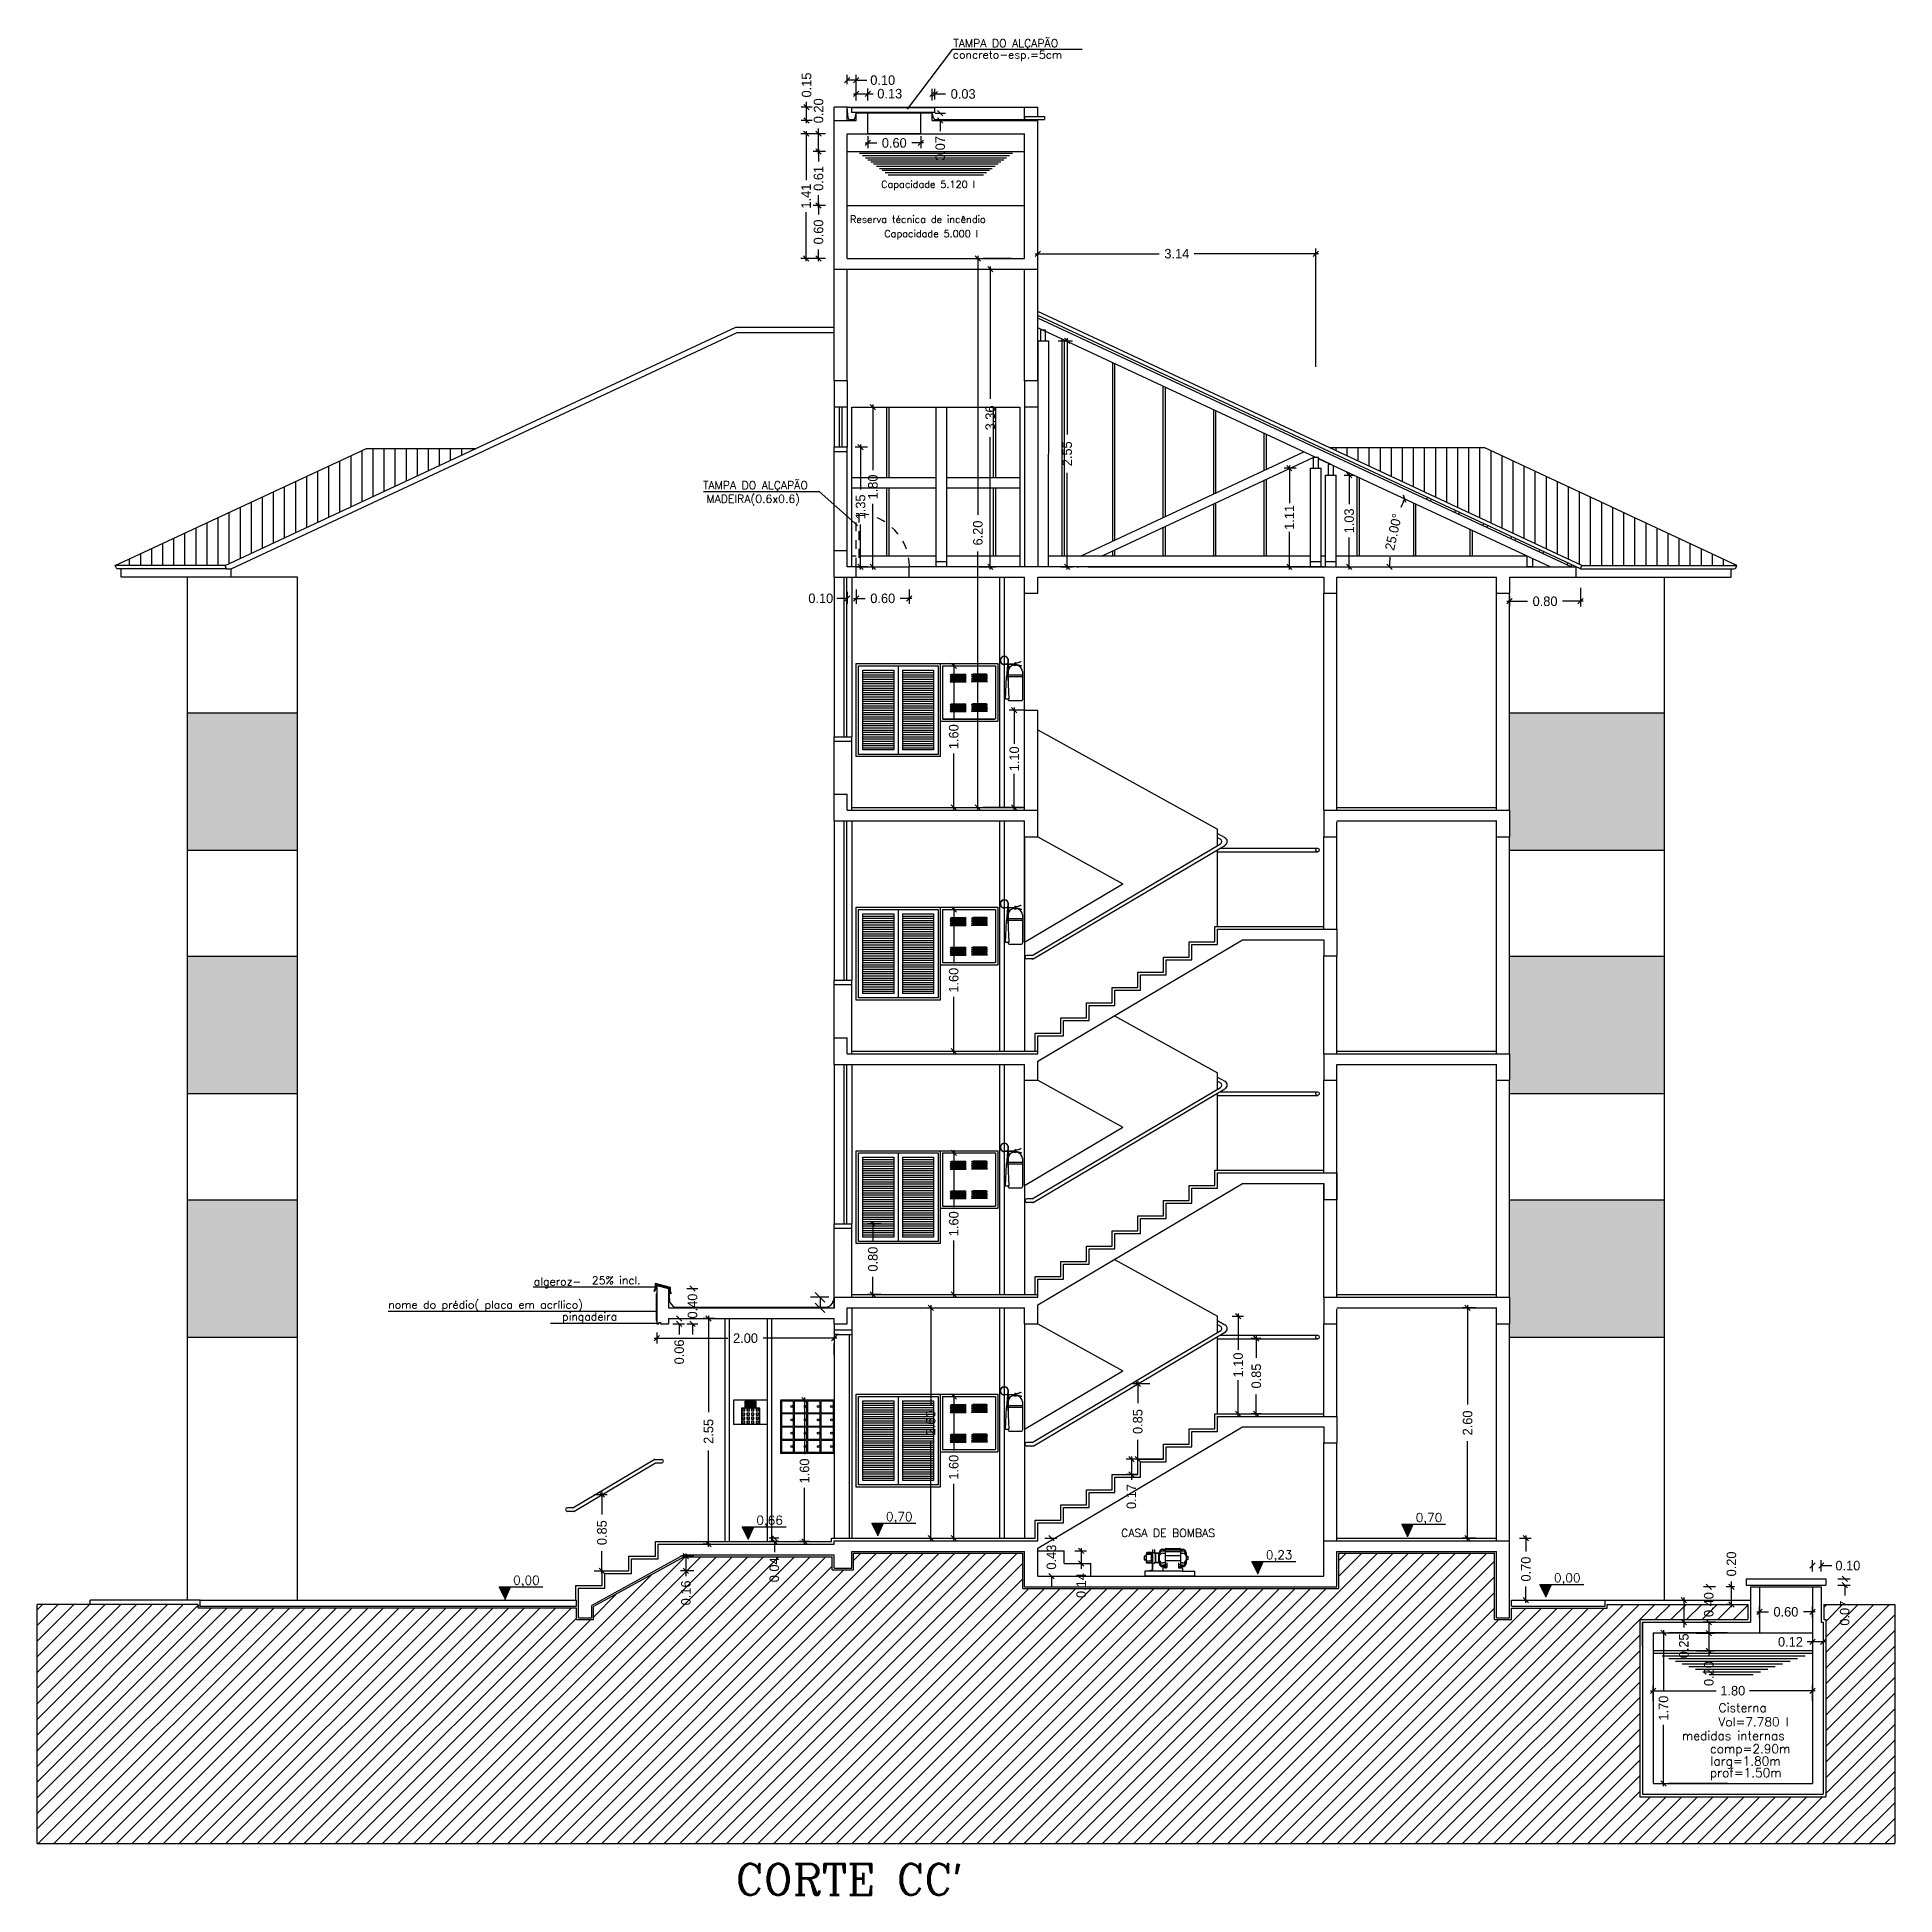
# Model space of a CAD drawing. Extents: x -18 to 75.6, y 22.6 to 43.7.
# Drawn here: x -18.04 to 2.94, y 22.73 to 43.71 of the extents above; entities that cross this region are included whole.
import ezdxf
from ezdxf.enums import TextEntityAlignment as Align

# ---------------------------------------------------------------- set-up
doc = ezdxf.new("R2010")
doc.units = 0
doc.header["$LTSCALE"] = 2
doc.linetypes.add('DASHED2', pattern=[0.375, 0.25, -0.125])
doc.layers.get('0').update_dxf_attribs({"linetype": 'CONTINUOUS'})
doc.layers.get('DEFPOINTS').update_dxf_attribs({"linetype": 'CONTINUOUS'})
for name, color, linetype in [('CONCRETO', 5, 'CONTINUOUS'), ('COTAS', 244, 'CONTINUOUS'), ('EQUIPAMENTOS', 1, 'CONTINUOUS'), ('ESQUADRIAS', 244, 'CONTINUOUS'), ('LAJE', 1, 'CONTINUOUS'), ('MADEIRAMENTODETELHADO', 244, 'CONTINUOUS'), ('PAREDE', 7, 'CONTINUOUS'), ('PAREDECORTE', 3, 'CONTINUOUS'), ('PAREDES', 7, 'CONTINUOUS'), ('PISO', 30, 'CONTINUOUS'), ('TELHADO', 30, 'CONTINUOUS'), ('TERRENOEMCORTE', 244, 'CONTINUOUS'), ('TEXTO', 1, 'CONTINUOUS'), ('VISTA', 244, 'CONTINUOUS'), ('VISTAL', 30, 'CONTINUOUS')]:
    doc.layers.add(name, color=color, linetype=linetype)
doc.styles.add('ROMANC', font='ROMANC.SHX')
doc.dimstyles.get("Standard").update_dxf_attribs({"dimtxt": 0.18, "dimasz": 0.18, "dimexe": 0.18, "dimexo": 0.0625, "dimgap": 0.09, "dimtad": 0, "dimtih": 1, "dimtoh": 1, "dimdec": 4, "dimzin": 0, "dimtxsty": 'STANDARD', "dimcen": 0.09, "dimazin": 3, "dimtfac": 1, "dimtdec": 4, "dimtofl": 0, "dimtmove": 0, "dimatfit": 3, "dimtolj": 1, "dimtzin": 0})

msp = doc.modelspace()

# ---------------------------------------------------------------- texts
at = {"layer": 'COTAS', "color": 244, "ltscale": 0.2, "style": 'ROMANC'}
for s, p in [('0,66', (-9.923, 26.91)), ('0,70', (-8.459, 26.951)), ('0,70', (-2.475, 26.94)), ('0,23', (-4.168, 26.519)), ('0,00', (-12.669, 26.232)), ('0,00', (-0.915, 26.26))]:
    msp.add_text(s, height=0.1, dxfattribs=at).set_placement(p)
at = {"layer": 'TEXTO', "color": 30, "ltscale": 0.3, "style": 'ROMANC'}
for s, height, p in [('TAMPA DO ALÇAPÃO', 0.09, (-7.698, 43.594)), ('concreto-esp.=5cm', 0.09, (-7.703, 43.465)), ('Capacidade 5.120 l ', 0.08, (-8.513, 42.007)), ('Reserva técnica de incêndio', 0.08, (-8.864, 41.612)), ('Capacidade 5.000 l', 0.08, (-8.477, 41.45)), ('algeroz- ', 0.09, (-12.435, 29.61)), ('25% incl.', 0.09, (-11.78, 29.624)), ('nome do prédio( placa em acrílico)', 0.09, (-14.079, 29.349)), ('Cisterna', 0.1, (0.944, 24.792)), ('medidas internas', 0.1, (0.53, 24.476)), ('Vol=7.780 l', 0.1, (0.944, 24.633)), ('comp=2.90m', 0.1, (0.847, 24.329)), ('prof=1.50m', 0.1, (0.847, 24.059)), ('larg=1.80m', 0.1, (0.853, 24.19))]:
    msp.add_text(s, height=height, dxfattribs=at).set_placement(p)
for s, p in [('TAMPA DO ALÇAPÃO', (-10.525, 38.603)), ('MADEIRA(0.6x0.6)', (-10.486, 38.449))]:
    msp.add_text(s, height=0.09, rotation=360, dxfattribs=at).set_placement(p)
at = {"layer": 'TEXTO', "color": 30, "linetype": 'CONTINUOUS', "ltscale": 0.25, "style": 'ROMANC'}
for s, p in [('pingadeira', (-11.805, 29.246)), ('CASA DE BOMBAS', (-5.272, 26.816))]:
    msp.add_text(s, height=0.09, dxfattribs=at).set_placement(p, align=Align.MIDDLE)
at = {"layer": 'TEXTO', "color": 5, "ltscale": 0.3, "style": 'ROMANC'}
msp.add_text("CORTE CC'", height=0.35, dxfattribs=at).set_placement((-10.156, 22.729))

# ---------------------------------------------------------------- blocks, each defined once
blk = doc.blocks.new('_OBLIQUE')
at = {"color": 0, "linetype": 'BYBLOCK'}
blk.add_line((-0.5, -0.5), (0.5, 0.5), dxfattribs=at)
blk = doc.blocks.new('*D153')
at = {"color": 244, "linetype": 'BYBLOCK', "ltscale": 0.2}
for p, q in [((72.457, 41.238), (72.457, 38.315)), ((72.832, 41.208), (72.517, 41.208)), ((72.457, 34.978), (72.457, 37.901)), ((72.832, 35.008), (72.517, 35.008))]:
    blk.add_line(p, q, dxfattribs=at)
at = {"layer": 'DEFPOINTS', "color": 0, "linetype": 'BYBLOCK', "ltscale": 0.2}
for p in [(71.992, 41.208), (72.457, 41.208), (71.992, 35.008)]:
    blk.add_point(p, dxfattribs=at)
at = {"color": 244, "linetype": 'BYBLOCK', "ltscale": 0.2, "xscale": 0.06, "yscale": 0.06, "zscale": 0.06}
for p, rotation in [((72.457, 41.208), 90), ((72.457, 35.008), 270)]:
    blk.add_blockref('_OBLIQUE', p, dxfattribs=dict(at, rotation=rotation))
at = {"color": 30, "linetype": 'BYBLOCK', "ltscale": 0.2, "insert": (72.457, 38.108), "char_height": 0.108, "attachment_point": 5, "rotation": 90}
blk.add_mtext('\\A1;6.20', dxfattribs=at)
blk = doc.blocks.new('*D145')
at = {"color": 244, "linetype": 'BYBLOCK', "ltscale": 0.2}
for p, q in [((72.13, 36.608), (72.245, 36.608)), ((72.185, 36.638), (72.185, 35.997)), ((72.185, 34.978), (72.185, 35.619)), ((72.13, 35.008), (72.245, 35.008))]:
    blk.add_line(p, q, dxfattribs=at)
at = {"layer": 'DEFPOINTS', "color": 0, "linetype": 'BYBLOCK', "ltscale": 0.2}
for p in [(71.29, 36.608), (71.29, 35.008), (72.185, 35.008)]:
    blk.add_point(p, dxfattribs=at)
at = {"color": 244, "linetype": 'BYBLOCK', "ltscale": 0.2, "xscale": 0.06, "yscale": 0.06, "zscale": 0.06}
for p, rotation in [((72.185, 36.608), 90), ((72.185, 35.008), 270)]:
    blk.add_blockref('_OBLIQUE', p, dxfattribs=dict(at, rotation=rotation))
at = {"color": 30, "linetype": 'BYBLOCK', "ltscale": 0.2, "insert": (72.185, 35.808), "char_height": 0.108, "attachment_point": 5, "rotation": 90}
blk.add_mtext('\\A1;1.60', dxfattribs=at)
blk = doc.blocks.new('*X47')
at = {"color": 0, "ltscale": 0.2}
for p, q in [((65.911, 23.308), (69.151, 26.548)), ((66.088, 23.308), (69.328, 26.548)), ((66.264, 23.308), (69.504, 26.548)), ((66.441, 23.308), (69.681, 26.548)), ((66.618, 23.308), (69.858, 26.548)), ((66.795, 23.308), (70.035, 26.548)), ((66.971, 23.308), (70.211, 26.548)), ((67.148, 23.308), (70.388, 26.548)), ((67.325, 23.308), (70.565, 26.548)), ((67.502, 23.308), (70.742, 26.548)), ((67.678, 23.308), (70.813, 26.442)), ((68.032, 23.308), (71.312, 26.588)), ((68.209, 23.308), (71.489, 26.588)), ((68.386, 23.308), (71.666, 26.588)), ((68.562, 23.308), (71.842, 26.588)), ((68.739, 23.308), (72.019, 26.588)), ((68.916, 23.308), (72.196, 26.588)), ((69.093, 23.308), (72.373, 26.588)), ((69.269, 23.308), (72.549, 26.588)), ((69.446, 23.308), (72.726, 26.588)), ((69.623, 23.308), (72.903, 26.588)), ((69.8, 23.308), (72.963, 26.471)), ((71.053, 26.505), (71.135, 26.588)), ((73.689, 23.308), (76.969, 26.588)), ((73.866, 23.308), (77.146, 26.588)), ((74.042, 23.308), (77.322, 26.588)), ((74.219, 23.308), (77.499, 26.588)), ((74.396, 23.308), (77.676, 26.588)), ((74.573, 23.308), (77.853, 26.588)), ((74.75, 23.308), (78.03, 26.588)), ((74.926, 23.308), (78.206, 26.588)), ((75.103, 23.308), (78.293, 26.498)), ((76.533, 26.505), (76.615, 26.588)), ((76.533, 26.329), (76.792, 26.588)), ((65.734, 23.308), (68.771, 26.345)), ((67.855, 23.308), (70.945, 26.398)), ((69.977, 23.308), (72.963, 26.294)), ((75.28, 23.308), (78.293, 26.321)), ((68.115, 25.866), (68.378, 26.129)), ((70.153, 23.308), (73.033, 26.188)), ((70.33, 23.308), (73.21, 26.188)), ((70.507, 23.308), (73.387, 26.188)), ((70.684, 23.308), (73.564, 26.188)), ((70.86, 23.308), (73.74, 26.188)), ((71.037, 23.308), (73.917, 26.188)), ((71.214, 23.308), (74.094, 26.188)), ((71.391, 23.308), (74.271, 26.188)), ((71.568, 23.308), (74.448, 26.188)), ((71.744, 23.308), (74.624, 26.188)), ((71.921, 23.308), (74.801, 26.188)), ((72.098, 23.308), (74.978, 26.188)), ((72.275, 23.308), (75.155, 26.188)), ((72.451, 23.308), (75.331, 26.188)), ((72.628, 23.308), (75.508, 26.188)), ((72.805, 23.308), (75.685, 26.188)), ((72.982, 23.308), (75.862, 26.188)), ((73.159, 23.308), (76.039, 26.188)), ((73.335, 23.308), (76.215, 26.188)), ((73.512, 23.308), (76.392, 26.188)), ((75.457, 23.308), (78.293, 26.144)), ((61.833, 24.357), (63.484, 26.008)), ((61.833, 24.533), (63.307, 26.008)), ((61.833, 24.71), (63.131, 26.008)), ((61.833, 24.887), (62.954, 26.008)), ((61.833, 25.064), (62.777, 26.008)), ((61.833, 25.24), (62.6, 26.008)), ((61.833, 25.417), (62.424, 26.008)), ((61.833, 25.594), (62.247, 26.008)), ((61.833, 25.771), (62.07, 26.008)), ((61.833, 25.948), (61.893, 26.008)), ((61.833, 24.18), (63.653, 26)), ((61.833, 23.473), (64.328, 25.968)), ((61.833, 23.649), (64.151, 25.968)), ((61.833, 23.826), (63.975, 25.968)), ((61.833, 24.003), (63.798, 25.968)), ((61.845, 23.308), (64.505, 25.968)), ((62.022, 23.308), (64.682, 25.968)), ((62.198, 23.308), (64.858, 25.968)), ((62.375, 23.308), (65.035, 25.968)), ((62.552, 23.308), (65.212, 25.968)), ((62.729, 23.308), (65.389, 25.968)), ((62.906, 23.308), (65.566, 25.968)), ((63.082, 23.308), (65.742, 25.968)), ((63.259, 23.308), (65.919, 25.968)), ((63.436, 23.308), (66.096, 25.968)), ((63.613, 23.308), (66.273, 25.968)), ((63.789, 23.308), (66.449, 25.968)), ((63.966, 23.308), (66.626, 25.968)), ((64.143, 23.308), (66.803, 25.968)), ((64.32, 23.308), (66.98, 25.968)), ((64.497, 23.308), (67.157, 25.968)), ((64.673, 23.308), (67.333, 25.968)), ((64.85, 23.308), (67.51, 25.968)), ((65.027, 23.308), (67.687, 25.968)), ((65.204, 23.308), (67.864, 25.968)), ((65.38, 23.308), (67.925, 25.853)), ((65.557, 23.308), (68.087, 25.838)), ((75.633, 23.308), (78.293, 25.967)), ((75.81, 23.308), (78.34, 25.838)), ((75.987, 23.308), (78.647, 25.968)), ((76.164, 23.308), (78.824, 25.968)), ((76.341, 23.308), (79.001, 25.968)), ((76.517, 23.308), (79.177, 25.968)), ((76.694, 23.308), (79.354, 25.968)), ((76.871, 23.308), (79.531, 25.968)), ((77.048, 23.308), (79.748, 26.008)), ((77.224, 23.308), (79.924, 26.008)), ((77.401, 23.308), (80.101, 26.008)), ((79.563, 26), (79.571, 26.008)), ((80.108, 25.838), (80.278, 26.008)), ((80.285, 25.838), (80.455, 26.008)), ((80.462, 25.838), (80.632, 26.008)), ((80.638, 25.838), (80.808, 26.008)), ((80.815, 25.838), (80.985, 26.008)), ((80.992, 25.838), (81.153, 25.999)), ((82.013, 25.975), (82.046, 26.008)), ((82.033, 25.818), (82.223, 26.008)), ((82.033, 25.641), (82.399, 26.008)), ((82.033, 25.465), (82.576, 26.008)), ((82.033, 25.288), (82.753, 26.008)), ((82.033, 25.111), (82.813, 25.891)), ((77.578, 23.308), (79.933, 25.663)), ((82.033, 24.934), (82.813, 25.714)), ((77.755, 23.308), (79.933, 25.486)), ((82.033, 24.758), (82.813, 25.538)), ((77.932, 23.308), (79.933, 25.309)), ((82.033, 24.581), (82.813, 25.361)), ((82.033, 24.404), (82.813, 25.184)), ((78.108, 23.308), (79.933, 25.132)), ((82.033, 24.227), (82.813, 25.007)), ((78.285, 23.308), (79.933, 24.956)), ((78.462, 23.308), (79.933, 24.779)), ((82.033, 24.05), (82.813, 24.83)), ((78.639, 23.308), (79.933, 24.602)), ((82.033, 23.874), (82.813, 24.654)), ((78.815, 23.308), (79.933, 24.425)), ((81.644, 23.308), (82.813, 24.477)), ((78.992, 23.308), (79.933, 24.249)), ((81.821, 23.308), (82.813, 24.3)), ((79.169, 23.308), (79.933, 24.072)), ((81.997, 23.308), (82.813, 24.123)), ((82.174, 23.308), (82.813, 23.947)), ((79.346, 23.308), (79.933, 23.895)), ((79.523, 23.308), (80.053, 23.838)), ((79.699, 23.308), (80.229, 23.838)), ((79.876, 23.308), (80.406, 23.838)), ((80.053, 23.308), (80.583, 23.838)), ((80.23, 23.308), (80.76, 23.838)), ((80.406, 23.308), (80.936, 23.838)), ((80.583, 23.308), (81.113, 23.838)), ((80.76, 23.308), (81.29, 23.838)), ((80.937, 23.308), (81.467, 23.838)), ((81.114, 23.308), (81.644, 23.838)), ((81.29, 23.308), (81.82, 23.838)), ((81.467, 23.308), (81.997, 23.838)), ((82.351, 23.308), (82.813, 23.77)), ((82.528, 23.308), (82.813, 23.593)), ((82.705, 23.308), (82.813, 23.416))]:
    blk.add_line(p, q, dxfattribs=at)
blk = doc.blocks.new('*D150')
at = {"color": 244, "linetype": 'BYBLOCK', "ltscale": 0.2}
for p, q in [((70.211, 26.758), (70.099, 26.758)), ((70.211, 26.718), (70.099, 26.718)), ((70.159, 26.758), (70.159, 26.758)), ((70.159, 26.718), (70.159, 26.598))]:
    blk.add_line(p, q, dxfattribs=at)
at = {"layer": 'DEFPOINTS', "color": 0, "linetype": 'BYBLOCK', "ltscale": 0.2}
for p in [(70.159, 26.718), (71.051, 26.758), (71.051, 26.718)]:
    blk.add_point(p, dxfattribs=at)
at = {"color": 244, "linetype": 'BYBLOCK', "ltscale": 0.2, "xscale": 0.06, "yscale": 0.06, "zscale": 0.06}
for p, rotation in [((70.159, 26.758), 270), ((70.159, 26.718), 90)]:
    blk.add_blockref('_OBLIQUE', p, dxfattribs=dict(at, rotation=rotation))
at = {"color": 30, "linetype": 'BYBLOCK', "ltscale": 0.2, "insert": (70.159, 26.4), "char_height": 0.108, "attachment_point": 5, "rotation": 90}
blk.add_mtext('\\A1;0.04', dxfattribs=at)
blk = doc.blocks.new('*D142')
at = {"color": 244, "linetype": 'BYBLOCK', "ltscale": 0.2}
for p, q in [((70.5, 28.345), (70.5, 27.705)), ((70.572, 28.315), (70.44, 28.315)), ((70.5, 26.688), (70.5, 27.327)), ((70.555, 26.718), (70.44, 26.718))]:
    blk.add_line(p, q, dxfattribs=at)
at = {"layer": 'DEFPOINTS', "color": 0, "linetype": 'BYBLOCK', "ltscale": 0.2}
for p in [(71.412, 28.315), (70.5, 26.718), (71.395, 26.718)]:
    blk.add_point(p, dxfattribs=at)
at = {"color": 244, "linetype": 'BYBLOCK', "ltscale": 0.2, "xscale": 0.06, "yscale": 0.06, "zscale": 0.06}
for p, rotation in [((70.5, 28.315), 90), ((70.5, 26.718), 270)]:
    blk.add_blockref('_OBLIQUE', p, dxfattribs=dict(at, rotation=rotation))
at = {"color": 30, "linetype": 'BYBLOCK', "ltscale": 0.2, "insert": (70.5, 27.516), "char_height": 0.108, "attachment_point": 5, "rotation": 90}
blk.add_mtext('\\A1;1.60', dxfattribs=at)
blk = doc.blocks.new('*D137')
at = {"color": 244, "linetype": 'BYBLOCK', "ltscale": 0.2}
for p, q in [((69.486, 29.238), (69.356, 29.238)), ((69.416, 29.268), (69.416, 28.179)), ((69.416, 26.658), (69.416, 27.747)), ((69.436, 26.688), (69.356, 26.688))]:
    blk.add_line(p, q, dxfattribs=at)
at = {"layer": 'DEFPOINTS', "color": 0, "linetype": 'BYBLOCK', "ltscale": 0.2}
for p in [(70.326, 29.238), (69.416, 26.688), (70.276, 26.688)]:
    blk.add_point(p, dxfattribs=at)
at = {"color": 244, "linetype": 'BYBLOCK', "ltscale": 0.2, "xscale": 0.06, "yscale": 0.06, "zscale": 0.06}
for p, rotation in [((69.416, 29.238), 90), ((69.416, 26.688), 270)]:
    blk.add_blockref('_OBLIQUE', p, dxfattribs=dict(at, rotation=rotation))
at = {"color": 30, "linetype": 'BYBLOCK', "ltscale": 0.2, "insert": (69.416, 27.963), "char_height": 0.108, "attachment_point": 5, "rotation": 90}
blk.add_mtext('\\A1;2.55', dxfattribs=at)
blk = doc.blocks.new('*D172')
at = {"color": 244, "linetype": 'BYBLOCK', "ltscale": 0.2}
for p, q in [((68.212, 27.281), (68.212, 27.026)), ((68.125, 27.251), (68.272, 27.251)), ((68.212, 26.358), (68.212, 26.612)), ((68.125, 26.388), (68.272, 26.388))]:
    blk.add_line(p, q, dxfattribs=at)
at = {"layer": 'DEFPOINTS', "color": 0, "linetype": 'BYBLOCK', "ltscale": 0.2}
for p in [(67.285, 27.251), (68.212, 27.251), (67.285, 26.388)]:
    blk.add_point(p, dxfattribs=at)
at = {"color": 244, "linetype": 'BYBLOCK', "ltscale": 0.2, "xscale": 0.06, "yscale": 0.06, "zscale": 0.06}
for p, rotation in [((68.212, 27.251), 90), ((68.212, 26.388), 270)]:
    blk.add_blockref('_OBLIQUE', p, dxfattribs=dict(at, rotation=rotation))
at = {"color": 30, "linetype": 'BYBLOCK', "ltscale": 0.2, "insert": (68.212, 26.819), "char_height": 0.108, "attachment_point": 5, "rotation": 90}
blk.add_mtext('\\A1;{0.85}', dxfattribs=at)
blk = doc.blocks.new('*X3')
at = {"color": 0}
for p, q in [((191.835, 96.809), (191.837, 96.811)), ((191.835, 96.81), (191.836, 96.811)), ((191.836, 96.806), (191.841, 96.811)), ((191.836, 96.808), (191.839, 96.811)), ((191.837, 96.804), (191.845, 96.811)), ((191.837, 96.805), (191.843, 96.811)), ((191.838, 96.803), (191.846, 96.811)), ((191.839, 96.8), (191.85, 96.811)), ((191.839, 96.802), (191.848, 96.811)), ((191.84, 96.798), (191.853, 96.811)), ((191.84, 96.799), (191.852, 96.811)), ((191.841, 96.796), (191.857, 96.811)), ((191.841, 96.797), (191.855, 96.811)), ((191.842, 96.794), (191.859, 96.811)), ((191.843, 96.792), (191.862, 96.811)), ((191.843, 96.793), (191.86, 96.811)), ((191.844, 96.79), (191.866, 96.811)), ((191.844, 96.791), (191.864, 96.811)), ((191.845, 96.787), (191.869, 96.811)), ((191.845, 96.788), (191.868, 96.811)), ((191.846, 96.785), (191.873, 96.811)), ((191.846, 96.786), (191.871, 96.811)), ((191.847, 96.784), (191.875, 96.811)), ((191.848, 96.781), (191.878, 96.811)), ((191.848, 96.782), (191.876, 96.811)), ((191.849, 96.779), (191.882, 96.811)), ((191.849, 96.78), (191.88, 96.811)), ((191.85, 96.776), (191.885, 96.811)), ((191.85, 96.778), (191.883, 96.811)), ((191.851, 96.775), (191.887, 96.811)), ((191.852, 96.773), (191.891, 96.811)), ((191.852, 96.774), (191.889, 96.811)), ((191.853, 96.77), (191.894, 96.811)), ((191.853, 96.772), (191.892, 96.811)), ((191.854, 96.768), (191.898, 96.811)), ((191.854, 96.769), (191.896, 96.811)), ((191.855, 96.767), (191.897, 96.809)), ((191.856, 96.766), (191.896, 96.806)), ((191.856, 96.764), (191.894, 96.802)), ((191.857, 96.763), (191.893, 96.799)), ((191.857, 96.762), (191.891, 96.796)), ((191.858, 96.761), (191.89, 96.793)), ((191.858, 96.76), (191.888, 96.79)), ((191.859, 96.758), (191.887, 96.786)), ((191.86, 96.757), (191.885, 96.783)), ((191.86, 96.756), (191.884, 96.78)), ((191.861, 96.755), (191.882, 96.777)), ((191.861, 96.754), (191.881, 96.773)), ((191.862, 96.752), (191.879, 96.77)), ((191.862, 96.751), (191.878, 96.767)), ((191.863, 96.75), (191.876, 96.764)), ((191.863, 96.749), (191.875, 96.76)), ((191.864, 96.748), (191.874, 96.757)), ((191.865, 96.746), (191.872, 96.754)), ((191.865, 96.745), (191.871, 96.751)), ((191.866, 96.744), (191.869, 96.747)), ((191.866, 96.743), (191.868, 96.744))]:
    blk.add_line(p, q, dxfattribs=at)
blk = doc.blocks.new('*D151')
at = {"color": 244, "linetype": 'BYBLOCK', "ltscale": 0.2}
for p, q in [((69.251, 26.553), (69.1, 26.553)), ((69.16, 26.583), (69.16, 26.388)), ((69.251, 26.388), (69.1, 26.388)), ((69.16, 26.388), (69.16, 26.328))]:
    blk.add_line(p, q, dxfattribs=at)
at = {"layer": 'DEFPOINTS', "color": 0, "linetype": 'BYBLOCK', "ltscale": 0.2}
for p in [(70.091, 26.553), (69.16, 26.388), (70.091, 26.388)]:
    blk.add_point(p, dxfattribs=at)
at = {"color": 244, "linetype": 'BYBLOCK', "ltscale": 0.2, "xscale": 0.06, "yscale": 0.06, "zscale": 0.06}
for p, rotation in [((69.16, 26.553), 90), ((69.16, 26.388), 270)]:
    blk.add_blockref('_OBLIQUE', p, dxfattribs=dict(at, rotation=rotation))
at = {"color": 30, "linetype": 'BYBLOCK', "ltscale": 0.2, "insert": (69.16, 26.139), "char_height": 0.108, "attachment_point": 5, "rotation": 90}
blk.add_mtext('\\A1;0.16', dxfattribs=at)
blk = doc.blocks.new('*D171')
at = {"color": 244, "linetype": 'BYBLOCK', "ltscale": 0.2}
for p, q in [((68.803, 29.015), (69.635, 29.015)), ((68.833, 29.081), (68.833, 28.955)), ((70.863, 29.015), (70.031, 29.015)), ((70.833, 28.826), (70.833, 28.955))]:
    blk.add_line(p, q, dxfattribs=at)
at = {"layer": 'DEFPOINTS', "color": 0, "linetype": 'BYBLOCK', "ltscale": 0.2}
for p in [(68.833, 29.921), (70.833, 29.666), (68.833, 29.015)]:
    blk.add_point(p, dxfattribs=at)
at = {"color": 244, "linetype": 'BYBLOCK', "ltscale": 0.2, "xscale": 0.06, "yscale": 0.06, "zscale": 0.06, "rotation": 180}
blk.add_blockref('_OBLIQUE', (68.833, 29.015), dxfattribs=at)
at = {"color": 244, "linetype": 'BYBLOCK', "ltscale": 0.2, "xscale": 0.06, "yscale": 0.06, "zscale": 0.06}
blk.add_blockref('_OBLIQUE', (70.833, 29.015), dxfattribs=at)
at = {"color": 30, "linetype": 'BYBLOCK', "ltscale": 0.2, "insert": (69.833, 29.015), "char_height": 0.108, "attachment_point": 5}
blk.add_mtext('\\A1;2.00', dxfattribs=at)
blk = doc.blocks.new('*D136')
at = {"color": 244, "linetype": 'BYBLOCK', "ltscale": 0.2}
for p, q in [((69.014, 29.238), (69.145, 29.238)), ((69.014, 29.178), (69.145, 29.178)), ((69.085, 29.238), (69.085, 29.238)), ((69.085, 29.178), (69.085, 29.058))]:
    blk.add_line(p, q, dxfattribs=at)
at = {"layer": 'DEFPOINTS', "color": 0, "linetype": 'BYBLOCK', "ltscale": 0.2}
for p in [(68.174, 29.238), (68.174, 29.178), (69.085, 29.178)]:
    blk.add_point(p, dxfattribs=at)
at = {"color": 244, "linetype": 'BYBLOCK', "ltscale": 0.2, "xscale": 0.06, "yscale": 0.06, "zscale": 0.06}
for p, rotation in [((69.085, 29.238), 270), ((69.085, 29.178), 90)]:
    blk.add_blockref('_OBLIQUE', p, dxfattribs=dict(at, rotation=rotation))
at = {"color": 30, "linetype": 'BYBLOCK', "ltscale": 0.2, "insert": (69.085, 28.86), "char_height": 0.108, "attachment_point": 5, "rotation": 90}
blk.add_mtext('\\A1;0.06', dxfattribs=at)
blk = doc.blocks.new('*D135')
at = {"color": 244, "linetype": 'BYBLOCK', "ltscale": 0.2}
for p, q in [((69.17, 29.578), (69.295, 29.578)), ((69.235, 29.578), (69.235, 29.578)), ((69.17, 29.178), (69.295, 29.178)), ((69.235, 29.178), (69.235, 29.058))]:
    blk.add_line(p, q, dxfattribs=at)
at = {"layer": 'DEFPOINTS', "color": 0, "linetype": 'BYBLOCK', "ltscale": 0.2}
for p in [(68.33, 29.578), (68.33, 29.178), (69.235, 29.178)]:
    blk.add_point(p, dxfattribs=at)
at = {"color": 244, "linetype": 'BYBLOCK', "ltscale": 0.2, "xscale": 0.06, "yscale": 0.06, "zscale": 0.06}
for p, rotation in [((69.235, 29.578), 270), ((69.235, 29.178), 90)]:
    blk.add_blockref('_OBLIQUE', p, dxfattribs=dict(at, rotation=rotation))
at = {"color": 30, "linetype": 'BYBLOCK', "ltscale": 0.2, "insert": (69.235, 29.378), "char_height": 0.108, "attachment_point": 5, "rotation": 90}
blk.add_mtext('\\A1;0.40', dxfattribs=at)
blk = doc.blocks.new('*X2')
at = {"color": 0, "ltscale": 0.2}
for p, q in [((47.489, 28.325), (47.606, 28.325)), ((47.489, 28.319), (47.606, 28.319)), ((47.489, 28.312), (47.606, 28.312)), ((47.489, 28.306), (47.606, 28.306)), ((47.489, 28.3), (47.606, 28.3)), ((47.489, 28.294), (47.606, 28.294)), ((47.489, 28.288), (47.606, 28.288)), ((47.489, 28.281), (47.606, 28.281)), ((47.489, 28.275), (47.606, 28.275)), ((47.489, 28.269), (47.606, 28.269))]:
    blk.add_line(p, q, dxfattribs=at)
blk = doc.blocks.new('*D132')
at = {"color": 244, "linetype": 'BYBLOCK', "ltscale": 0.2}
for p, q in [((81.253, 25.925), (81.385, 25.925)), ((81.283, 25.862), (81.283, 25.985)), ((81.913, 25.925), (81.781, 25.925)), ((81.883, 25.862), (81.883, 25.985))]:
    blk.add_line(p, q, dxfattribs=at)
at = {"layer": 'DEFPOINTS', "color": 0, "linetype": 'BYBLOCK', "ltscale": 0.2}
for p in [(81.883, 25.925), (81.283, 25.022), (81.883, 25.022)]:
    blk.add_point(p, dxfattribs=at)
at = {"color": 244, "linetype": 'BYBLOCK', "ltscale": 0.2, "xscale": 0.06, "yscale": 0.06, "zscale": 0.06, "rotation": 180}
blk.add_blockref('_OBLIQUE', (81.283, 25.925), dxfattribs=at)
at = {"color": 244, "linetype": 'BYBLOCK', "ltscale": 0.2, "xscale": 0.06, "yscale": 0.06, "zscale": 0.06}
blk.add_blockref('_OBLIQUE', (81.883, 25.925), dxfattribs=at)
at = {"color": 30, "linetype": 'BYBLOCK', "ltscale": 0.2, "insert": (81.583, 25.925), "char_height": 0.108, "attachment_point": 5}
blk.add_mtext('\\A1;0.60', dxfattribs=at)
blk = doc.blocks.new('*D128')
at = {"color": 244, "linetype": 'BYBLOCK', "ltscale": 0.2}
for p, q in [((80.572, 25.686), (80.773, 25.686)), ((80.713, 25.716), (80.713, 25.486)), ((80.572, 25.486), (80.773, 25.486)), ((80.713, 25.486), (80.713, 25.426))]:
    blk.add_line(p, q, dxfattribs=at)
at = {"layer": 'DEFPOINTS', "color": 0, "linetype": 'BYBLOCK', "ltscale": 0.2}
for p in [(79.732, 25.686), (79.732, 25.486), (80.713, 25.486)]:
    blk.add_point(p, dxfattribs=at)
at = {"color": 244, "linetype": 'BYBLOCK', "ltscale": 0.2, "xscale": 0.06, "yscale": 0.06, "zscale": 0.06}
for p, rotation in [((80.713, 25.686), 90), ((80.713, 25.486), 270)]:
    blk.add_blockref('_OBLIQUE', p, dxfattribs=dict(at, rotation=rotation))
at = {"color": 30, "linetype": 'BYBLOCK', "ltscale": 0.2, "insert": (80.713, 25.228), "char_height": 0.108, "attachment_point": 5, "rotation": 90}
blk.add_mtext('\\A1;0.20', dxfattribs=at)
blk = doc.blocks.new('*D127')
at = {"color": 244, "linetype": 'BYBLOCK', "ltscale": 0.2}
for p, q in [((80.201, 25.718), (80.201, 25.027)), ((80.923, 25.688), (80.261, 25.688)), ((80.201, 23.958), (80.201, 24.649)), ((80.923, 23.988), (80.261, 23.988))]:
    blk.add_line(p, q, dxfattribs=at)
at = {"layer": 'DEFPOINTS', "color": 0, "linetype": 'BYBLOCK', "ltscale": 0.2}
for p in [(80.083, 25.688), (80.083, 23.988), (80.201, 23.988)]:
    blk.add_point(p, dxfattribs=at)
at = {"color": 244, "linetype": 'BYBLOCK', "ltscale": 0.2, "xscale": 0.06, "yscale": 0.06, "zscale": 0.06}
for p, rotation in [((80.201, 25.688), 90), ((80.201, 23.988), 270)]:
    blk.add_blockref('_OBLIQUE', p, dxfattribs=dict(at, rotation=rotation))
at = {"color": 30, "linetype": 'BYBLOCK', "ltscale": 0.2, "insert": (80.201, 24.838), "char_height": 0.108, "attachment_point": 5, "rotation": 90}
blk.add_mtext('\\A1;1.70', dxfattribs=at)
blk = doc.blocks.new('*D126')
at = {"color": 244, "linetype": 'BYBLOCK', "ltscale": 0.2}
for p, q in [((80.053, 25.034), (80.794, 25.034)), ((80.083, 24.92), (80.083, 25.094)), ((81.913, 25.034), (81.172, 25.034)), ((81.883, 24.92), (81.883, 25.094))]:
    blk.add_line(p, q, dxfattribs=at)
at = {"layer": 'DEFPOINTS', "color": 0, "linetype": 'BYBLOCK', "ltscale": 0.2}
for p in [(81.883, 25.034), (80.083, 24.08), (81.883, 24.08)]:
    blk.add_point(p, dxfattribs=at)
at = {"color": 244, "linetype": 'BYBLOCK', "ltscale": 0.2, "xscale": 0.06, "yscale": 0.06, "zscale": 0.06, "rotation": 180}
blk.add_blockref('_OBLIQUE', (80.083, 25.034), dxfattribs=at)
at = {"color": 244, "linetype": 'BYBLOCK', "ltscale": 0.2, "xscale": 0.06, "yscale": 0.06, "zscale": 0.06}
blk.add_blockref('_OBLIQUE', (81.883, 25.034), dxfattribs=at)
at = {"color": 30, "linetype": 'BYBLOCK', "ltscale": 0.2, "insert": (80.983, 25.034), "char_height": 0.108, "attachment_point": 5}
blk.add_mtext('\\A1;1.80', dxfattribs=at)
blk = doc.blocks.new('*D143')
at = {"color": 244, "linetype": 'BYBLOCK', "ltscale": 0.2}
for p, q in [((72.13, 31.108), (72.245, 31.108)), ((72.185, 31.138), (72.185, 30.497)), ((72.185, 29.478), (72.185, 30.119)), ((72.13, 29.508), (72.245, 29.508))]:
    blk.add_line(p, q, dxfattribs=at)
at = {"layer": 'DEFPOINTS', "color": 0, "linetype": 'BYBLOCK', "ltscale": 0.2}
for p in [(71.29, 31.108), (71.29, 29.508), (72.185, 29.508)]:
    blk.add_point(p, dxfattribs=at)
at = {"color": 244, "linetype": 'BYBLOCK', "ltscale": 0.2, "xscale": 0.06, "yscale": 0.06, "zscale": 0.06}
for p, rotation in [((72.185, 31.108), 90), ((72.185, 29.508), 270)]:
    blk.add_blockref('_OBLIQUE', p, dxfattribs=dict(at, rotation=rotation))
at = {"color": 30, "linetype": 'BYBLOCK', "ltscale": 0.2, "insert": (72.185, 30.308), "char_height": 0.108, "attachment_point": 5, "rotation": 90}
blk.add_mtext('\\A1;1.60', dxfattribs=at)
blk = doc.blocks.new('*D140')
at = {"color": 244, "linetype": 'BYBLOCK', "ltscale": 0.2}
for p, q in [((74.401, 28.5), (74.203, 28.5)), ((74.263, 28.53), (74.263, 28.281)), ((74.263, 27.618), (74.263, 27.867)), ((74.547, 27.648), (74.203, 27.648))]:
    blk.add_line(p, q, dxfattribs=at)
at = {"layer": 'DEFPOINTS', "color": 0, "linetype": 'BYBLOCK', "ltscale": 0.2}
for p in [(74.263, 28.5), (75.241, 28.5), (75.387, 27.648)]:
    blk.add_point(p, dxfattribs=at)
at = {"color": 244, "linetype": 'BYBLOCK', "ltscale": 0.2, "xscale": 0.06, "yscale": 0.06, "zscale": 0.06}
for p, rotation in [((74.263, 28.5), 90), ((74.263, 27.648), 270)]:
    blk.add_blockref('_OBLIQUE', p, dxfattribs=dict(at, rotation=rotation))
at = {"color": 30, "linetype": 'BYBLOCK', "ltscale": 0.2, "insert": (74.263, 28.074), "char_height": 0.108, "attachment_point": 5, "rotation": 90}
blk.add_mtext('\\A1;0.85', dxfattribs=at)
blk = doc.blocks.new('*D138')
at = {"color": 244, "linetype": 'BYBLOCK', "ltscale": 0.2}
for p, q in [((75.331, 29.263), (75.457, 29.263)), ((75.397, 29.293), (75.397, 28.884)), ((75.397, 28.133), (75.397, 28.542)), ((75.331, 28.163), (75.457, 28.163))]:
    blk.add_line(p, q, dxfattribs=at)
at = {"layer": 'DEFPOINTS', "color": 0, "linetype": 'BYBLOCK', "ltscale": 0.2}
for p in [(74.491, 29.263), (74.491, 28.163), (75.397, 28.163)]:
    blk.add_point(p, dxfattribs=at)
at = {"color": 244, "linetype": 'BYBLOCK', "ltscale": 0.2, "xscale": 0.06, "yscale": 0.06, "zscale": 0.06}
for p, rotation in [((75.397, 29.263), 90), ((75.397, 28.163), 270)]:
    blk.add_blockref('_OBLIQUE', p, dxfattribs=dict(at, rotation=rotation))
at = {"color": 30, "linetype": 'BYBLOCK', "ltscale": 0.2, "insert": (75.397, 28.713), "char_height": 0.108, "attachment_point": 5, "rotation": 90}
blk.add_mtext('\\A1;1.10', dxfattribs=at)
blk = doc.blocks.new('*D152')
at = {"color": 244, "linetype": 'BYBLOCK', "ltscale": 0.2}
for p, q in [((71.925, 29.388), (71.925, 28.265)), ((71.873, 29.358), (71.985, 29.358)), ((71.925, 26.728), (71.925, 27.851)), ((71.873, 26.758), (71.985, 26.758))]:
    blk.add_line(p, q, dxfattribs=at)
at = {"layer": 'DEFPOINTS', "color": 0, "linetype": 'BYBLOCK', "ltscale": 0.2}
for p in [(71.033, 29.358), (71.033, 26.758), (71.925, 26.758)]:
    blk.add_point(p, dxfattribs=at)
at = {"color": 244, "linetype": 'BYBLOCK', "ltscale": 0.2, "xscale": 0.06, "yscale": 0.06, "zscale": 0.06}
for p, rotation in [((71.925, 29.358), 90), ((71.925, 26.758), 270)]:
    blk.add_blockref('_OBLIQUE', p, dxfattribs=dict(at, rotation=rotation))
at = {"color": 30, "linetype": 'BYBLOCK', "ltscale": 0.2, "insert": (71.925, 28.058), "char_height": 0.108, "attachment_point": 5, "rotation": 90}
blk.add_mtext('\\A1;2.60', dxfattribs=at)
blk = doc.blocks.new('*D141')
at = {"color": 244, "linetype": 'BYBLOCK', "ltscale": 0.2}
for p, q in [((72.131, 28.358), (72.245, 28.358)), ((72.185, 28.388), (72.185, 27.747)), ((72.185, 26.728), (72.185, 27.369)), ((72.131, 26.758), (72.245, 26.758))]:
    blk.add_line(p, q, dxfattribs=at)
at = {"layer": 'DEFPOINTS', "color": 0, "linetype": 'BYBLOCK', "ltscale": 0.2}
for p in [(71.291, 28.358), (71.291, 26.758), (72.185, 26.758)]:
    blk.add_point(p, dxfattribs=at)
at = {"color": 244, "linetype": 'BYBLOCK', "ltscale": 0.2, "xscale": 0.06, "yscale": 0.06, "zscale": 0.06}
for p, rotation in [((72.185, 28.358), 90), ((72.185, 26.758), 270)]:
    blk.add_blockref('_OBLIQUE', p, dxfattribs=dict(at, rotation=rotation))
at = {"color": 30, "linetype": 'BYBLOCK', "ltscale": 0.2, "insert": (72.185, 27.558), "char_height": 0.108, "attachment_point": 5, "rotation": 90}
blk.add_mtext('\\A1;1.60', dxfattribs=at)
blk = doc.blocks.new('*D147')
at = {"color": 244, "linetype": 'BYBLOCK', "ltscale": 0.2}
for p, q in [((73.554, 26.614), (73.684, 26.614)), ((73.554, 26.471), (73.684, 26.471)), ((73.624, 26.644), (73.624, 26.471)), ((73.624, 26.471), (73.624, 26.411))]:
    blk.add_line(p, q, dxfattribs=at)
at = {"layer": 'DEFPOINTS', "color": 0, "linetype": 'BYBLOCK', "ltscale": 0.2}
for p in [(72.714, 26.614), (72.714, 26.471), (73.624, 26.471)]:
    blk.add_point(p, dxfattribs=at)
at = {"color": 244, "linetype": 'BYBLOCK', "ltscale": 0.2, "xscale": 0.06, "yscale": 0.06, "zscale": 0.06}
for p, rotation in [((73.624, 26.614), 90), ((73.624, 26.471), 270)]:
    blk.add_blockref('_OBLIQUE', p, dxfattribs=dict(at, rotation=rotation))
at = {"color": 30, "linetype": 'BYBLOCK', "ltscale": 0.2, "insert": (73.624, 26.222), "char_height": 0.108, "attachment_point": 5, "rotation": 90}
blk.add_mtext('\\A1;0.14', dxfattribs=at)
blk = doc.blocks.new('*D146')
at = {"color": 244, "linetype": 'BYBLOCK', "ltscale": 0.2}
for p, q in [((73.213, 26.758), (73.348, 26.758)), ((73.288, 26.758), (73.288, 26.758)), ((73.243, 26.328), (73.348, 26.328)), ((73.288, 26.328), (73.288, 26.208))]:
    blk.add_line(p, q, dxfattribs=at)
at = {"layer": 'DEFPOINTS', "color": 0, "linetype": 'BYBLOCK', "ltscale": 0.2}
for p in [(72.373, 26.758), (72.403, 26.328), (73.288, 26.328)]:
    blk.add_point(p, dxfattribs=at)
at = {"color": 244, "linetype": 'BYBLOCK', "ltscale": 0.2, "xscale": 0.06, "yscale": 0.06, "zscale": 0.06}
for p, rotation in [((73.288, 26.758), 270), ((73.288, 26.328), 90)]:
    blk.add_blockref('_OBLIQUE', p, dxfattribs=dict(at, rotation=rotation))
at = {"color": 30, "linetype": 'BYBLOCK', "ltscale": 0.2, "insert": (73.288, 26.543), "char_height": 0.108, "attachment_point": 5, "rotation": 90}
blk.add_mtext('\\A1;0.43', dxfattribs=at)
blk = doc.blocks.new('*D148')
at = {"color": 244, "linetype": 'BYBLOCK', "ltscale": 0.2}
for p, q in [((74.256, 27.648), (74.131, 27.648)), ((74.191, 27.678), (74.191, 27.476)), ((74.256, 27.476), (74.131, 27.476)), ((74.191, 27.476), (74.191, 27.416))]:
    blk.add_line(p, q, dxfattribs=at)
at = {"layer": 'DEFPOINTS', "color": 0, "linetype": 'BYBLOCK', "ltscale": 0.2}
for p in [(75.096, 27.648), (74.191, 27.476), (75.096, 27.476)]:
    blk.add_point(p, dxfattribs=at)
at = {"color": 244, "linetype": 'BYBLOCK', "ltscale": 0.2, "xscale": 0.06, "yscale": 0.06, "zscale": 0.06}
for p, rotation in [((74.191, 27.648), 90), ((74.191, 27.476), 270)]:
    blk.add_blockref('_OBLIQUE', p, dxfattribs=dict(at, rotation=rotation))
at = {"color": 30, "linetype": 'BYBLOCK', "ltscale": 0.2, "insert": (74.191, 27.227), "char_height": 0.108, "attachment_point": 5, "rotation": 90}
blk.add_mtext('\\A1;0.17', dxfattribs=at)
blk = doc.blocks.new('*D170')
at = {"color": 244, "linetype": 'BYBLOCK', "ltscale": 0.2}
for p, q in [((71.364, 30.308), (71.212, 30.308)), ((71.272, 30.338), (71.272, 30.106)), ((71.272, 29.478), (71.272, 29.71)), ((71.364, 29.508), (71.212, 29.508))]:
    blk.add_line(p, q, dxfattribs=at)
at = {"layer": 'DEFPOINTS', "color": 0, "linetype": 'BYBLOCK', "ltscale": 0.2}
for p in [(72.204, 30.308), (71.272, 29.508), (72.204, 29.508)]:
    blk.add_point(p, dxfattribs=at)
at = {"color": 244, "linetype": 'BYBLOCK', "ltscale": 0.2, "xscale": 0.06, "yscale": 0.06, "zscale": 0.06}
for p, rotation in [((71.272, 30.308), 90), ((71.272, 29.508), 270)]:
    blk.add_blockref('_OBLIQUE', p, dxfattribs=dict(at, rotation=rotation))
at = {"color": 30, "linetype": 'BYBLOCK', "ltscale": 0.2, "insert": (71.272, 29.908), "char_height": 0.108, "attachment_point": 5, "rotation": 90}
blk.add_mtext('\\A1;0.80', dxfattribs=at)
blk = doc.blocks.new('*D169')
at = {"color": 244, "linetype": 'BYBLOCK', "ltscale": 0.2}
for p, q in [((77.988, 29.388), (77.988, 28.265)), ((78.078, 29.358), (77.928, 29.358)), ((77.988, 26.728), (77.988, 27.851)), ((78.078, 26.758), (77.928, 26.758))]:
    blk.add_line(p, q, dxfattribs=at)
at = {"layer": 'DEFPOINTS', "color": 0, "linetype": 'BYBLOCK', "ltscale": 0.2}
for p in [(78.918, 29.358), (77.988, 26.758), (78.918, 26.758)]:
    blk.add_point(p, dxfattribs=at)
at = {"color": 244, "linetype": 'BYBLOCK', "ltscale": 0.2, "xscale": 0.06, "yscale": 0.06, "zscale": 0.06}
for p, rotation in [((77.988, 29.358), 90), ((77.988, 26.758), 270)]:
    blk.add_blockref('_OBLIQUE', p, dxfattribs=dict(at, rotation=rotation))
at = {"color": 30, "linetype": 'BYBLOCK', "ltscale": 0.2, "insert": (77.988, 28.058), "char_height": 0.108, "attachment_point": 5, "rotation": 90}
blk.add_mtext('\\A1;2.60', dxfattribs=at)
blk = doc.blocks.new('*D149')
at = {"color": 244, "linetype": 'BYBLOCK', "ltscale": 0.2}
for p, q in [((78.573, 26.758), (78.707, 26.758)), ((78.647, 26.788), (78.647, 26.606)), ((78.593, 26.058), (78.707, 26.058)), ((78.647, 26.028), (78.647, 26.21))]:
    blk.add_line(p, q, dxfattribs=at)
at = {"layer": 'DEFPOINTS', "color": 0, "linetype": 'BYBLOCK', "ltscale": 0.2}
for p in [(77.733, 26.758), (77.753, 26.058), (78.647, 26.058)]:
    blk.add_point(p, dxfattribs=at)
at = {"color": 244, "linetype": 'BYBLOCK', "ltscale": 0.2, "xscale": 0.06, "yscale": 0.06, "zscale": 0.06}
for p, rotation in [((78.647, 26.758), 90), ((78.647, 26.058), 270)]:
    blk.add_blockref('_OBLIQUE', p, dxfattribs=dict(at, rotation=rotation))
at = {"color": 30, "linetype": 'BYBLOCK', "ltscale": 0.2, "insert": (78.647, 26.408), "char_height": 0.108, "attachment_point": 5, "rotation": 90}
blk.add_mtext('\\A1;0.70', dxfattribs=at)
blk = doc.blocks.new('*D139')
at = {"color": 244, "linetype": 'BYBLOCK', "ltscale": 0.2}
for p, q in [((75.656, 29.013), (75.542, 29.013)), ((75.602, 29.043), (75.602, 28.795)), ((75.602, 28.133), (75.602, 28.381)), ((75.656, 28.163), (75.542, 28.163))]:
    blk.add_line(p, q, dxfattribs=at)
at = {"layer": 'DEFPOINTS', "color": 0, "linetype": 'BYBLOCK', "ltscale": 0.2}
for p in [(76.496, 29.013), (75.602, 28.163), (76.496, 28.163)]:
    blk.add_point(p, dxfattribs=at)
at = {"color": 244, "linetype": 'BYBLOCK', "ltscale": 0.2, "xscale": 0.06, "yscale": 0.06, "zscale": 0.06}
for p, rotation in [((75.602, 29.013), 90), ((75.602, 28.163), 270)]:
    blk.add_blockref('_OBLIQUE', p, dxfattribs=dict(at, rotation=rotation))
at = {"color": 30, "linetype": 'BYBLOCK', "ltscale": 0.2, "insert": (75.602, 28.588), "char_height": 0.108, "attachment_point": 5, "rotation": 90}
blk.add_mtext('\\A1;0.85', dxfattribs=at)
blk = doc.blocks.new('*D144')
at = {"color": 244, "linetype": 'BYBLOCK', "ltscale": 0.2}
for p, q in [((72.13, 33.858), (72.245, 33.858)), ((72.185, 33.888), (72.185, 33.247)), ((72.185, 32.228), (72.185, 32.869)), ((72.13, 32.258), (72.245, 32.258))]:
    blk.add_line(p, q, dxfattribs=at)
at = {"layer": 'DEFPOINTS', "color": 0, "linetype": 'BYBLOCK', "ltscale": 0.2}
for p in [(71.29, 33.858), (71.29, 32.258), (72.185, 32.258)]:
    blk.add_point(p, dxfattribs=at)
at = {"color": 244, "linetype": 'BYBLOCK', "ltscale": 0.2, "xscale": 0.06, "yscale": 0.06, "zscale": 0.06}
for p, rotation in [((72.185, 33.858), 90), ((72.185, 32.258), 270)]:
    blk.add_blockref('_OBLIQUE', p, dxfattribs=dict(at, rotation=rotation))
at = {"color": 30, "linetype": 'BYBLOCK', "ltscale": 0.2, "insert": (72.185, 33.058), "char_height": 0.108, "attachment_point": 5, "rotation": 90}
blk.add_mtext('\\A1;1.60', dxfattribs=at)
blk = doc.blocks.new('*D164')
at = {"color": 244, "linetype": 'BYBLOCK', "ltscale": 0.2}
for p, q in [((72.973, 36.108), (72.809, 36.108)), ((72.869, 36.138), (72.869, 35.729)), ((72.869, 34.978), (72.869, 35.387)), ((72.973, 35.008), (72.809, 35.008))]:
    blk.add_line(p, q, dxfattribs=at)
at = {"layer": 'DEFPOINTS', "color": 0, "linetype": 'BYBLOCK', "ltscale": 0.2}
for p in [(73.813, 36.108), (72.869, 35.008), (73.813, 35.008)]:
    blk.add_point(p, dxfattribs=at)
at = {"color": 244, "linetype": 'BYBLOCK', "ltscale": 0.2, "xscale": 0.06, "yscale": 0.06, "zscale": 0.06}
for p, rotation in [((72.869, 36.108), 90), ((72.869, 35.008), 270)]:
    blk.add_blockref('_OBLIQUE', p, dxfattribs=dict(at, rotation=rotation))
at = {"color": 30, "linetype": 'BYBLOCK', "ltscale": 0.2, "insert": (72.869, 35.558), "char_height": 0.108, "attachment_point": 5, "rotation": 90}
blk.add_mtext('\\A1;1.10', dxfattribs=at)
blk = doc.blocks.new('*D134')
at = {"color": 244, "linetype": 'BYBLOCK', "ltscale": 0.2}
for p, q in [((81.883, 25.662), (81.883, 25.526)), ((82.003, 25.662), (82.003, 25.526)), ((81.883, 25.586), (81.823, 25.586)), ((82.033, 25.586), (81.883, 25.586))]:
    blk.add_line(p, q, dxfattribs=at)
at = {"layer": 'DEFPOINTS', "color": 0, "linetype": 'BYBLOCK', "ltscale": 0.2}
for p in [(81.883, 26.502), (82.003, 26.502), (81.883, 25.586)]:
    blk.add_point(p, dxfattribs=at)
at = {"color": 244, "linetype": 'BYBLOCK', "ltscale": 0.2, "xscale": 0.06, "yscale": 0.06, "zscale": 0.06, "rotation": 180}
blk.add_blockref('_OBLIQUE', (81.883, 25.586), dxfattribs=at)
at = {"color": 244, "linetype": 'BYBLOCK', "ltscale": 0.2, "xscale": 0.06, "yscale": 0.06, "zscale": 0.06}
blk.add_blockref('_OBLIQUE', (82.003, 25.586), dxfattribs=at)
at = {"color": 30, "linetype": 'BYBLOCK', "ltscale": 0.2, "insert": (81.634, 25.586), "char_height": 0.108, "attachment_point": 5}
blk.add_mtext('\\A1;0.12', dxfattribs=at)
blk = doc.blocks.new('*D131')
at = {"color": 244, "linetype": 'BYBLOCK', "ltscale": 0.2}
for p, q in [((82.169, 26.298), (82.307, 26.298)), ((82.169, 26.228), (82.307, 26.228)), ((82.247, 26.298), (82.247, 26.298)), ((82.247, 26.228), (82.247, 26.108))]:
    blk.add_line(p, q, dxfattribs=at)
at = {"layer": 'DEFPOINTS', "color": 0, "linetype": 'BYBLOCK', "ltscale": 0.2}
for p in [(81.329, 26.298), (81.329, 26.228), (82.247, 26.228)]:
    blk.add_point(p, dxfattribs=at)
at = {"color": 244, "linetype": 'BYBLOCK', "ltscale": 0.2, "xscale": 0.06, "yscale": 0.06, "zscale": 0.06}
for p, rotation in [((82.247, 26.298), 270), ((82.247, 26.228), 90)]:
    blk.add_blockref('_OBLIQUE', p, dxfattribs=dict(at, rotation=rotation))
at = {"color": 30, "linetype": 'BYBLOCK', "ltscale": 0.2, "insert": (82.247, 25.91), "char_height": 0.108, "attachment_point": 5, "rotation": 90}
blk.add_mtext('\\A1;0.07', dxfattribs=at)
blk = doc.blocks.new('*D130')
at = {"color": 244, "linetype": 'BYBLOCK', "ltscale": 0.2}
for p, q in [((80.968, 26.208), (80.968, 26.268)), ((81.002, 26.208), (80.908, 26.208)), ((80.968, 25.978), (80.968, 26.208)), ((80.972, 26.008), (80.908, 26.008))]:
    blk.add_line(p, q, dxfattribs=at)
at = {"layer": 'DEFPOINTS', "color": 0, "linetype": 'BYBLOCK', "ltscale": 0.2}
for p in [(80.968, 26.208), (81.842, 26.208), (81.812, 26.008)]:
    blk.add_point(p, dxfattribs=at)
at = {"color": 244, "linetype": 'BYBLOCK', "ltscale": 0.2, "xscale": 0.06, "yscale": 0.06, "zscale": 0.06}
for p, rotation in [((80.968, 26.208), 90), ((80.968, 26.008), 270)]:
    blk.add_blockref('_OBLIQUE', p, dxfattribs=dict(at, rotation=rotation))
at = {"color": 30, "linetype": 'BYBLOCK', "ltscale": 0.2, "insert": (80.968, 26.466), "char_height": 0.108, "attachment_point": 5, "rotation": 90}
blk.add_mtext('\\A1;0.20', dxfattribs=at)
blk = doc.blocks.new('*D129')
at = {"color": 244, "linetype": 'BYBLOCK', "ltscale": 0.2}
for p, q in [((80.788, 26.207), (80.652, 26.207)), ((80.712, 26.207), (80.712, 26.207)), ((80.788, 25.807), (80.652, 25.807)), ((80.712, 25.807), (80.712, 25.687))]:
    blk.add_line(p, q, dxfattribs=at)
at = {"layer": 'DEFPOINTS', "color": 0, "linetype": 'BYBLOCK', "ltscale": 0.2}
for p in [(81.628, 26.207), (80.712, 25.807), (81.628, 25.807)]:
    blk.add_point(p, dxfattribs=at)
at = {"color": 244, "linetype": 'BYBLOCK', "ltscale": 0.2, "xscale": 0.06, "yscale": 0.06, "zscale": 0.06}
for p, rotation in [((80.712, 26.207), 270), ((80.712, 25.807), 90)]:
    blk.add_blockref('_OBLIQUE', p, dxfattribs=dict(at, rotation=rotation))
at = {"color": 30, "linetype": 'BYBLOCK', "ltscale": 0.2, "insert": (80.712, 26.007), "char_height": 0.108, "attachment_point": 5, "rotation": 90}
blk.add_mtext('\\A1;0.40', dxfattribs=at)
blk = doc.blocks.new('*D162')
at = {"color": 244, "linetype": 'BYBLOCK', "ltscale": 0.2}
for p, q in [((80.343, 26.058), (80.37, 26.058)), ((80.43, 26.088), (80.43, 25.808)), ((80.343, 25.808), (80.37, 25.808)), ((80.43, 25.808), (80.43, 25.748))]:
    blk.add_line(p, q, dxfattribs=at)
at = {"layer": 'DEFPOINTS', "color": 0, "linetype": 'BYBLOCK', "ltscale": 0.2}
for p in [(81.183, 26.058), (80.43, 25.808), (81.183, 25.808)]:
    blk.add_point(p, dxfattribs=at)
at = {"color": 244, "linetype": 'BYBLOCK', "ltscale": 0.2, "xscale": 0.06, "yscale": 0.06, "zscale": 0.06}
for p, rotation in [((80.43, 26.058), 90), ((80.43, 25.808), 270)]:
    blk.add_blockref('_OBLIQUE', p, dxfattribs=dict(at, rotation=rotation))
at = {"color": 30, "linetype": 'BYBLOCK', "ltscale": 0.2, "insert": (80.43, 25.541), "char_height": 0.108, "attachment_point": 5, "rotation": 90}
blk.add_mtext('\\A1;0.25', dxfattribs=at)
blk = doc.blocks.new('*D133')
at = {"color": 244, "linetype": 'BYBLOCK', "ltscale": 0.2}
for p, q in [((81.883, 26.382), (81.883, 26.507)), ((81.883, 26.447), (81.883, 26.447)), ((81.983, 26.382), (81.983, 26.507)), ((81.983, 26.447), (82.103, 26.447))]:
    blk.add_line(p, q, dxfattribs=at)
at = {"layer": 'DEFPOINTS', "color": 0, "linetype": 'BYBLOCK', "ltscale": 0.2}
for p in [(81.983, 26.447), (81.883, 25.542), (81.983, 25.542)]:
    blk.add_point(p, dxfattribs=at)
at = {"color": 244, "linetype": 'BYBLOCK', "ltscale": 0.2, "xscale": 0.06, "yscale": 0.06, "zscale": 0.06}
blk.add_blockref('_OBLIQUE', (81.883, 26.447), dxfattribs=at)
at = {"color": 244, "linetype": 'BYBLOCK', "ltscale": 0.2, "xscale": 0.06, "yscale": 0.06, "zscale": 0.06, "rotation": 180}
blk.add_blockref('_OBLIQUE', (81.983, 26.447), dxfattribs=at)
at = {"color": 30, "linetype": 'BYBLOCK', "ltscale": 0.2, "insert": (82.283, 26.447), "char_height": 0.108, "attachment_point": 5}
blk.add_mtext('\\A1;0.10', dxfattribs=at)
blk = doc.blocks.new('*D168')
at = {"color": 244, "linetype": 'BYBLOCK', "ltscale": 0.2}
for p, q in [((70.605, 42.618), (70.457, 42.618)), ((70.517, 42.648), (70.517, 42.093)), ((70.517, 41.178), (70.517, 41.733)), ((70.605, 41.208), (70.457, 41.208))]:
    blk.add_line(p, q, dxfattribs=at)
at = {"layer": 'DEFPOINTS', "color": 0, "linetype": 'BYBLOCK', "ltscale": 0.2}
for p in [(71.445, 42.618), (70.517, 41.208), (71.445, 41.208)]:
    blk.add_point(p, dxfattribs=at)
at = {"color": 244, "linetype": 'BYBLOCK', "ltscale": 0.2, "xscale": 0.06, "yscale": 0.06, "zscale": 0.06}
for p, rotation in [((70.517, 42.618), 90), ((70.517, 41.208), 270)]:
    blk.add_blockref('_OBLIQUE', p, dxfattribs=dict(at, rotation=rotation))
at = {"color": 30, "linetype": 'BYBLOCK', "ltscale": 0.2, "insert": (70.517, 41.913), "char_height": 0.108, "attachment_point": 5, "rotation": 90}
blk.add_mtext('\\A1;1.41', dxfattribs=at)
blk = doc.blocks.new('*D167')
at = {"color": 244, "linetype": 'BYBLOCK', "ltscale": 0.2}
for p, q in [((70.73, 42.418), (70.598, 42.418)), ((70.658, 42.448), (70.658, 42.302)), ((70.73, 41.808), (70.598, 41.808)), ((70.658, 41.778), (70.658, 41.924))]:
    blk.add_line(p, q, dxfattribs=at)
at = {"layer": 'DEFPOINTS', "color": 0, "linetype": 'BYBLOCK', "ltscale": 0.2}
for p in [(71.57, 42.418), (70.658, 41.808), (71.57, 41.808)]:
    blk.add_point(p, dxfattribs=at)
at = {"color": 244, "linetype": 'BYBLOCK', "ltscale": 0.2, "xscale": 0.06, "yscale": 0.06, "zscale": 0.06}
for p, rotation in [((70.658, 42.418), 90), ((70.658, 41.808), 270)]:
    blk.add_blockref('_OBLIQUE', p, dxfattribs=dict(at, rotation=rotation))
at = {"color": 30, "linetype": 'BYBLOCK', "ltscale": 0.2, "insert": (70.658, 42.113), "char_height": 0.108, "attachment_point": 5, "rotation": 90}
blk.add_mtext('\\A1;0.61', dxfattribs=at)
blk = doc.blocks.new('*D166')
at = {"color": 244, "linetype": 'BYBLOCK', "ltscale": 0.2}
for p, q in [((70.737, 41.808), (70.598, 41.808)), ((70.658, 41.838), (70.658, 41.706)), ((70.737, 41.208), (70.598, 41.208)), ((70.658, 41.178), (70.658, 41.31))]:
    blk.add_line(p, q, dxfattribs=at)
at = {"layer": 'DEFPOINTS', "color": 0, "linetype": 'BYBLOCK', "ltscale": 0.2}
for p in [(71.577, 41.808), (70.658, 41.208), (71.577, 41.208)]:
    blk.add_point(p, dxfattribs=at)
at = {"color": 244, "linetype": 'BYBLOCK', "ltscale": 0.2, "xscale": 0.06, "yscale": 0.06, "zscale": 0.06}
for p, rotation in [((70.658, 41.808), 90), ((70.658, 41.208), 270)]:
    blk.add_blockref('_OBLIQUE', p, dxfattribs=dict(at, rotation=rotation))
at = {"color": 30, "linetype": 'BYBLOCK', "ltscale": 0.2, "insert": (70.658, 41.508), "char_height": 0.108, "attachment_point": 5, "rotation": 90}
blk.add_mtext('\\A1;0.60', dxfattribs=at)
blk = doc.blocks.new('*D165')
at = {"color": 244, "linetype": 'BYBLOCK', "ltscale": 0.2}
for p, q in [((70.983, 37.37), (70.863, 37.37)), ((70.983, 37.443), (70.983, 37.31)), ((71.083, 37.443), (71.083, 37.31)), ((71.083, 37.37), (71.083, 37.37))]:
    blk.add_line(p, q, dxfattribs=at)
at = {"layer": 'DEFPOINTS', "color": 0, "linetype": 'BYBLOCK', "ltscale": 0.2}
for p in [(70.983, 38.283), (71.083, 38.283), (70.983, 37.37)]:
    blk.add_point(p, dxfattribs=at)
at = {"color": 244, "linetype": 'BYBLOCK', "ltscale": 0.2, "xscale": 0.06, "yscale": 0.06, "zscale": 0.06}
blk.add_blockref('_OBLIQUE', (70.983, 37.37), dxfattribs=at)
at = {"color": 244, "linetype": 'BYBLOCK', "ltscale": 0.2, "xscale": 0.06, "yscale": 0.06, "zscale": 0.06, "rotation": 180}
blk.add_blockref('_OBLIQUE', (71.083, 37.37), dxfattribs=at)
at = {"color": 30, "linetype": 'BYBLOCK', "ltscale": 0.2, "insert": (70.683, 37.37), "char_height": 0.108, "attachment_point": 5}
blk.add_mtext('\\A1;0.10', dxfattribs=at)
blk = doc.blocks.new('*D161')
at = {"color": 244, "linetype": 'BYBLOCK', "ltscale": 0.2}
for p, q in [((70.983, 43.177), (70.983, 43.282)), ((70.983, 43.222), (70.983, 43.222)), ((71.083, 43.107), (71.083, 43.282)), ((71.083, 43.222), (71.203, 43.222))]:
    blk.add_line(p, q, dxfattribs=at)
at = {"layer": 'DEFPOINTS', "color": 0, "linetype": 'BYBLOCK', "ltscale": 0.2}
for p in [(71.083, 43.222), (70.983, 42.337), (71.083, 42.267)]:
    blk.add_point(p, dxfattribs=at)
at = {"color": 244, "linetype": 'BYBLOCK', "ltscale": 0.2, "xscale": 0.06, "yscale": 0.06, "zscale": 0.06}
blk.add_blockref('_OBLIQUE', (70.983, 43.222), dxfattribs=at)
at = {"color": 244, "linetype": 'BYBLOCK', "ltscale": 0.2, "xscale": 0.06, "yscale": 0.06, "zscale": 0.06, "rotation": 180}
blk.add_blockref('_OBLIQUE', (71.083, 43.222), dxfattribs=at)
at = {"color": 30, "linetype": 'BYBLOCK', "ltscale": 0.2, "insert": (71.383, 43.222), "char_height": 0.108, "attachment_point": 5}
blk.add_mtext('\\A1;0.10', dxfattribs=at)
blk = doc.blocks.new('*D155')
at = {"color": 244, "linetype": 'BYBLOCK', "ltscale": 0.2}
for p, q in [((70.587, 42.918), (70.463, 42.918)), ((70.523, 42.918), (70.523, 42.978)), ((70.523, 42.738), (70.523, 42.918)), ((70.587, 42.768), (70.463, 42.768))]:
    blk.add_line(p, q, dxfattribs=at)
at = {"layer": 'DEFPOINTS', "color": 0, "linetype": 'BYBLOCK', "ltscale": 0.2}
for p in [(70.523, 42.918), (71.427, 42.918), (71.427, 42.768)]:
    blk.add_point(p, dxfattribs=at)
at = {"color": 244, "linetype": 'BYBLOCK', "ltscale": 0.2, "xscale": 0.06, "yscale": 0.06, "zscale": 0.06}
for p, rotation in [((70.523, 42.918), 90), ((70.523, 42.768), 270)]:
    blk.add_blockref('_OBLIQUE', p, dxfattribs=dict(at, rotation=rotation))
at = {"color": 30, "linetype": 'BYBLOCK', "ltscale": 0.2, "insert": (70.523, 43.167), "char_height": 0.108, "attachment_point": 5, "rotation": 90}
blk.add_mtext('\\A1;0.15', dxfattribs=at)
blk = doc.blocks.new('*D154')
at = {"color": 244, "linetype": 'BYBLOCK', "ltscale": 0.2}
for p, q in [((70.737, 42.618), (70.598, 42.618)), ((70.658, 42.618), (70.658, 42.678)), ((70.658, 42.388), (70.658, 42.618)), ((70.737, 42.418), (70.598, 42.418))]:
    blk.add_line(p, q, dxfattribs=at)
at = {"layer": 'DEFPOINTS', "color": 0, "linetype": 'BYBLOCK', "ltscale": 0.2}
for p in [(70.658, 42.618), (71.577, 42.618), (71.577, 42.418)]:
    blk.add_point(p, dxfattribs=at)
at = {"color": 244, "linetype": 'BYBLOCK', "ltscale": 0.2, "xscale": 0.06, "yscale": 0.06, "zscale": 0.06}
for p, rotation in [((70.658, 42.618), 90), ((70.658, 42.418), 270)]:
    blk.add_blockref('_OBLIQUE', p, dxfattribs=dict(at, rotation=rotation))
at = {"color": 30, "linetype": 'BYBLOCK', "ltscale": 0.2, "insert": (70.658, 42.876), "char_height": 0.108, "attachment_point": 5, "rotation": 90}
blk.add_mtext('\\A1;0.20', dxfattribs=at)
blk = doc.blocks.new('*D159')
at = {"color": 244, "linetype": 'BYBLOCK', "ltscale": 0.2}
for p, q in [((71.943, 42.994), (71.943, 43.126)), ((71.943, 43.066), (71.943, 43.066)), ((71.973, 43.004), (71.973, 43.126)), ((71.973, 43.066), (72.093, 43.066))]:
    blk.add_line(p, q, dxfattribs=at)
at = {"layer": 'DEFPOINTS', "color": 0, "linetype": 'BYBLOCK', "ltscale": 0.2}
for p in [(71.973, 43.066), (71.943, 42.154), (71.973, 42.164)]:
    blk.add_point(p, dxfattribs=at)
at = {"color": 244, "linetype": 'BYBLOCK', "ltscale": 0.2, "xscale": 0.06, "yscale": 0.06, "zscale": 0.06}
blk.add_blockref('_OBLIQUE', (71.943, 43.066), dxfattribs=at)
at = {"color": 244, "linetype": 'BYBLOCK', "ltscale": 0.2, "xscale": 0.06, "yscale": 0.06, "zscale": 0.06, "rotation": 180}
blk.add_blockref('_OBLIQUE', (71.973, 43.066), dxfattribs=at)
at = {"color": 30, "linetype": 'BYBLOCK', "ltscale": 0.2, "insert": (72.291, 43.066), "char_height": 0.108, "attachment_point": 5}
blk.add_mtext('\\A1;0.03', dxfattribs=at)
blk = doc.blocks.new('*D158')
at = {"color": 244, "linetype": 'BYBLOCK', "ltscale": 0.2}
for p, q in [((71.053, 43.069), (71.213, 43.069)), ((71.083, 42.994), (71.083, 43.129)), ((71.213, 42.994), (71.213, 43.129)), ((71.213, 43.069), (71.273, 43.069))]:
    blk.add_line(p, q, dxfattribs=at)
at = {"layer": 'DEFPOINTS', "color": 0, "linetype": 'BYBLOCK', "ltscale": 0.2}
for p in [(71.213, 43.069), (71.083, 42.154), (71.213, 42.154)]:
    blk.add_point(p, dxfattribs=at)
at = {"color": 244, "linetype": 'BYBLOCK', "ltscale": 0.2, "xscale": 0.06, "yscale": 0.06, "zscale": 0.06, "rotation": 180}
blk.add_blockref('_OBLIQUE', (71.083, 43.069), dxfattribs=at)
at = {"color": 244, "linetype": 'BYBLOCK', "ltscale": 0.2, "xscale": 0.06, "yscale": 0.06, "zscale": 0.06}
blk.add_blockref('_OBLIQUE', (71.213, 43.069), dxfattribs=at)
at = {"color": 30, "linetype": 'BYBLOCK', "ltscale": 0.2, "insert": (71.462, 43.069), "char_height": 0.108, "attachment_point": 5}
blk.add_mtext('\\A1;0.13', dxfattribs=at)
blk = doc.blocks.new('*D163')
at = {"color": 244, "linetype": 'BYBLOCK', "ltscale": 0.2}
for p, q in [((72.473, 41.088), (72.658, 41.088)), ((72.598, 41.118), (72.598, 39.624)), ((72.598, 37.698), (72.598, 39.192)), ((72.473, 37.728), (72.658, 37.728))]:
    blk.add_line(p, q, dxfattribs=at)
at = {"layer": 'DEFPOINTS', "color": 0, "linetype": 'BYBLOCK', "ltscale": 0.2}
for p in [(71.633, 41.088), (71.633, 37.728), (72.598, 37.728)]:
    blk.add_point(p, dxfattribs=at)
at = {"color": 244, "linetype": 'BYBLOCK', "ltscale": 0.2, "xscale": 0.06, "yscale": 0.06, "zscale": 0.06}
for p, rotation in [((72.598, 41.088), 90), ((72.598, 37.728), 270)]:
    blk.add_blockref('_OBLIQUE', p, dxfattribs=dict(at, rotation=rotation))
at = {"color": 30, "linetype": 'BYBLOCK', "ltscale": 0.2, "insert": (72.598, 39.408), "char_height": 0.108, "attachment_point": 5, "rotation": 90}
blk.add_mtext('\\A1;3.36', dxfattribs=at)
blk = doc.blocks.new('*D157')
at = {"color": 244, "linetype": 'BYBLOCK', "ltscale": 0.2}
for p, q in [((71.053, 37.37), (71.185, 37.37)), ((71.083, 37.47), (71.083, 37.31)), ((71.713, 37.37), (71.581, 37.37)), ((71.683, 37.47), (71.683, 37.31))]:
    blk.add_line(p, q, dxfattribs=at)
at = {"layer": 'DEFPOINTS', "color": 0, "linetype": 'BYBLOCK', "ltscale": 0.2}
for p in [(71.083, 38.31), (71.683, 38.31), (71.683, 37.37)]:
    blk.add_point(p, dxfattribs=at)
at = {"color": 244, "linetype": 'BYBLOCK', "ltscale": 0.2, "xscale": 0.06, "yscale": 0.06, "zscale": 0.06, "rotation": 180}
blk.add_blockref('_OBLIQUE', (71.083, 37.37), dxfattribs=at)
at = {"color": 244, "linetype": 'BYBLOCK', "ltscale": 0.2, "xscale": 0.06, "yscale": 0.06, "zscale": 0.06}
blk.add_blockref('_OBLIQUE', (71.683, 37.37), dxfattribs=at)
at = {"color": 30, "linetype": 'BYBLOCK', "ltscale": 0.2, "insert": (71.383, 37.37), "char_height": 0.108, "attachment_point": 5}
blk.add_mtext('\\A1;0.60', dxfattribs=at)
blk = doc.blocks.new('*D160')
at = {"color": 244, "linetype": 'BYBLOCK', "ltscale": 0.2}
for p, q in [((71.975, 42.848), (72.093, 42.848)), ((72.033, 42.848), (72.033, 42.848)), ((71.975, 42.768), (72.093, 42.768)), ((72.033, 42.768), (72.033, 42.648))]:
    blk.add_line(p, q, dxfattribs=at)
at = {"layer": 'DEFPOINTS', "color": 0, "linetype": 'BYBLOCK', "ltscale": 0.2}
for p in [(71.135, 42.848), (71.135, 42.768), (72.033, 42.768)]:
    blk.add_point(p, dxfattribs=at)
at = {"color": 244, "linetype": 'BYBLOCK', "ltscale": 0.2, "xscale": 0.06, "yscale": 0.06, "zscale": 0.06}
for p, rotation in [((72.033, 42.848), 270), ((72.033, 42.768), 90)]:
    blk.add_blockref('_OBLIQUE', p, dxfattribs=dict(at, rotation=rotation))
at = {"color": 30, "linetype": 'BYBLOCK', "ltscale": 0.2, "insert": (72.033, 42.45), "char_height": 0.108, "attachment_point": 5, "rotation": 90}
blk.add_mtext('\\A1;{0.07}', dxfattribs=at)
blk = doc.blocks.new('*D156')
at = {"color": 244, "linetype": 'BYBLOCK', "ltscale": 0.2}
for p, q in [((71.183, 42.513), (71.315, 42.513)), ((71.213, 42.589), (71.213, 42.453)), ((71.843, 42.513), (71.711, 42.513)), ((71.813, 42.589), (71.813, 42.453))]:
    blk.add_line(p, q, dxfattribs=at)
at = {"layer": 'DEFPOINTS', "color": 0, "linetype": 'BYBLOCK', "ltscale": 0.2}
for p in [(71.213, 43.429), (71.813, 43.429), (71.813, 42.513)]:
    blk.add_point(p, dxfattribs=at)
at = {"color": 244, "linetype": 'BYBLOCK', "ltscale": 0.2, "xscale": 0.06, "yscale": 0.06, "zscale": 0.06, "rotation": 180}
blk.add_blockref('_OBLIQUE', (71.213, 42.513), dxfattribs=at)
at = {"color": 244, "linetype": 'BYBLOCK', "ltscale": 0.2, "xscale": 0.06, "yscale": 0.06, "zscale": 0.06}
blk.add_blockref('_OBLIQUE', (71.813, 42.513), dxfattribs=at)
at = {"color": 30, "linetype": 'BYBLOCK', "ltscale": 0.2, "insert": (71.513, 42.513), "char_height": 0.108, "attachment_point": 5}
blk.add_mtext('\\A1;0.60', dxfattribs=at)
blk = doc.blocks.new('*X174')
at = {"color": 0, "ltscale": 0.2}
for p, q in [((-3.375, 39.037), (-3.375, 39.069)), ((-3.25, 38.978), (-3.25, 39.069)), ((-3.125, 38.92), (-3.125, 39.069)), ((-3, 38.862), (-3, 39.069)), ((-2.875, 38.803), (-2.875, 39.069)), ((-2.75, 38.745), (-2.75, 39.069)), ((-2.625, 38.687), (-2.625, 39.069)), ((-2.5, 38.629), (-2.5, 39.069)), ((-2.375, 38.57), (-2.375, 39.069)), ((-2.25, 38.512), (-2.25, 39.069)), ((-2.125, 38.454), (-2.125, 39.069)), ((-2, 38.395), (-2, 39.069)), ((-1.875, 38.337), (-1.875, 39.069)), ((-1.75, 38.279), (-1.75, 39.069)), ((-1.625, 38.221), (-1.625, 39.037)), ((-1.5, 38.162), (-1.5, 38.978)), ((-1.375, 38.104), (-1.375, 38.92)), ((-1.25, 38.046), (-1.25, 38.862)), ((-1.125, 37.987), (-1.125, 38.803)), ((-1, 37.929), (-1, 38.745)), ((-0.875, 37.871), (-0.875, 38.687)), ((-0.75, 37.813), (-0.75, 38.629)), ((-0.625, 37.754), (-0.625, 38.57)), ((-0.5, 37.742), (-0.5, 38.512)), ((-0.375, 37.742), (-0.375, 38.454)), ((-0.25, 37.742), (-0.25, 38.395)), ((-0.125, 37.742), (-0.125, 38.337)), ((0, 37.742), (0, 38.279)), ((0.125, 37.742), (0.125, 38.221)), ((0.25, 37.742), (0.25, 38.162)), ((0.375, 37.742), (0.375, 38.104)), ((0.5, 37.742), (0.5, 38.046)), ((0.625, 37.742), (0.625, 37.987)), ((0.75, 37.742), (0.75, 37.929)), ((0.875, 37.742), (0.875, 37.871)), ((1, 37.742), (1, 37.813)), ((1.125, 37.742), (1.125, 37.754))]:
    blk.add_line(p, q, dxfattribs=at)
blk = doc.blocks.new('*D175')
at = {"color": 244, "linetype": 'BYBLOCK', "ltscale": 0.2}
for p, q in [((-5.904, 39.528), (-5.766, 39.528)), ((-5.826, 39.558), (-5.826, 38.817)), ((-5.826, 37.698), (-5.826, 38.439)), ((-5.905, 37.728), (-5.766, 37.728))]:
    blk.add_line(p, q, dxfattribs=at)
at = {"layer": 'DEFPOINTS', "color": 0, "linetype": 'BYBLOCK', "ltscale": 0.2}
for p in [(-6.744, 39.528), (-6.745, 37.728), (-5.826, 37.728)]:
    blk.add_point(p, dxfattribs=at)
at = {"color": 244, "linetype": 'BYBLOCK', "ltscale": 0.2, "xscale": 0.06, "yscale": 0.06, "zscale": 0.06}
for p, rotation in [((-5.826, 39.528), 90), ((-5.826, 37.728), 270)]:
    blk.add_blockref('_OBLIQUE', p, dxfattribs=dict(at, rotation=rotation))
at = {"color": 30, "linetype": 'BYBLOCK', "ltscale": 0.2, "insert": (-5.826, 38.628), "char_height": 0.108, "attachment_point": 5, "rotation": 90}
blk.add_mtext('\\A1;1.80', dxfattribs=at)
blk = doc.blocks.new('*D176')
at = {"color": 244, "linetype": 'BYBLOCK', "ltscale": 0.2}
for p, q in [((-9.735, 39.078), (-9.873, 39.078)), ((-9.813, 39.108), (-9.813, 38.601)), ((-9.813, 37.698), (-9.813, 38.205)), ((-9.735, 37.728), (-9.873, 37.728))]:
    blk.add_line(p, q, dxfattribs=at)
at = {"layer": 'DEFPOINTS', "color": 0, "linetype": 'BYBLOCK', "ltscale": 0.2}
for p in [(-8.895, 39.078), (-9.813, 37.728), (-8.895, 37.728)]:
    blk.add_point(p, dxfattribs=at)
at = {"color": 244, "linetype": 'BYBLOCK', "ltscale": 0.2, "xscale": 0.06, "yscale": 0.06, "zscale": 0.06}
for p, rotation in [((-9.813, 39.078), 90), ((-9.813, 37.728), 270)]:
    blk.add_blockref('_OBLIQUE', p, dxfattribs=dict(at, rotation=rotation))
at = {"color": 30, "linetype": 'BYBLOCK', "ltscale": 0.2, "insert": (-9.813, 38.403), "char_height": 0.108, "attachment_point": 5, "rotation": 90}
blk.add_mtext('\\A1;1.35', dxfattribs=at)
blk = doc.blocks.new('*X177')
at = {"color": 0, "ltscale": 0.2}
for p, q in [((-14.375, 38.463), (-14.375, 39.041)), ((-14.25, 38.521), (-14.25, 39.064)), ((-14.125, 38.579), (-14.125, 39.064)), ((-14, 38.638), (-14, 39.064)), ((-13.875, 38.696), (-13.875, 39.064)), ((-13.75, 38.754), (-13.75, 39.064)), ((-13.625, 38.813), (-13.625, 39.064)), ((-13.5, 38.871), (-13.5, 39.064)), ((-13.375, 38.929), (-13.375, 39.064)), ((-13.25, 38.987), (-13.25, 39.064)), ((-13.125, 39.046), (-13.125, 39.064)), ((-14.75, 38.288), (-14.75, 38.866)), ((-14.625, 38.346), (-14.625, 38.924)), ((-14.5, 38.404), (-14.5, 38.983)), ((-15.25, 38.055), (-15.25, 38.633)), ((-15.125, 38.113), (-15.125, 38.691)), ((-15, 38.171), (-15, 38.75)), ((-14.875, 38.23), (-14.875, 38.808)), ((-15.75, 37.822), (-15.75, 38.4)), ((-15.625, 37.88), (-15.625, 38.458)), ((-15.5, 37.938), (-15.5, 38.516)), ((-15.375, 37.996), (-15.375, 38.575)), ((-16.125, 37.742), (-16.125, 38.225)), ((-16, 37.742), (-16, 38.283)), ((-15.875, 37.763), (-15.875, 38.342)), ((-16.625, 37.742), (-16.625, 37.992)), ((-16.5, 37.742), (-16.5, 38.05)), ((-16.375, 37.742), (-16.375, 38.108)), ((-16.25, 37.742), (-16.25, 38.167)), ((-17, 37.742), (-17, 37.817)), ((-16.875, 37.742), (-16.875, 37.875)), ((-16.75, 37.742), (-16.75, 37.934)), ((-17.125, 37.742), (-17.125, 37.759))]:
    blk.add_line(p, q, dxfattribs=at)
blk = doc.blocks.new('*D203')
at = {"color": 244, "linetype": 'BYBLOCK', "ltscale": 0.2}
for start, end in [(155, 158.3598), (176.6402, 180)]:
    blk.add_arc((-0.958, 37.728), 1.813, start, end, dxfattribs=at)
at = {"layer": 'DEFPOINTS', "color": 0, "linetype": 'BYBLOCK', "ltscale": 0.2}
for p in [(-3.735, 39.022), (-2.695, 38.248), (-6.175, 37.728), (-0.958, 37.728), (-0.665, 37.728)]:
    blk.add_point(p, dxfattribs=at)
at = {"color": 244, "linetype": 'BYBLOCK', "ltscale": 0.2, "xscale": 0.06, "yscale": 0.06, "zscale": 0.06}
for p, rotation in [((-2.601, 38.494), 65.00000000000065), ((-2.771, 37.728), 269.9999999999999)]:
    blk.add_blockref('_OBLIQUE', p, dxfattribs=dict(at, rotation=rotation))
at = {"color": 30, "linetype": 'BYBLOCK', "ltscale": 0.2, "insert": (-2.728, 38.12), "char_height": 0.108, "attachment_point": 5, "rotation": 77.5}
blk.add_mtext('\\A1;25.00°', dxfattribs=at)
blk = doc.blocks.new('*D204')
at = {"color": 244, "linetype": 'BYBLOCK', "ltscale": 0.2}
for p, q in [((-5.712, 40.309), (-5.712, 39.219)), ((-5.815, 40.279), (-5.652, 40.279)), ((-5.712, 37.698), (-5.712, 38.787)), ((-5.785, 37.728), (-5.652, 37.728))]:
    blk.add_line(p, q, dxfattribs=at)
at = {"layer": 'DEFPOINTS', "color": 0, "linetype": 'BYBLOCK', "ltscale": 0.2}
for p in [(-6.655, 40.279), (-6.625, 37.728), (-5.712, 37.728)]:
    blk.add_point(p, dxfattribs=at)
at = {"color": 244, "linetype": 'BYBLOCK', "ltscale": 0.2, "xscale": 0.06, "yscale": 0.06, "zscale": 0.06}
for p, rotation in [((-5.712, 40.279), 90), ((-5.712, 37.728), 270)]:
    blk.add_blockref('_OBLIQUE', p, dxfattribs=dict(at, rotation=rotation))
at = {"color": 30, "linetype": 'BYBLOCK', "ltscale": 0.2, "insert": (-5.712, 39.003), "char_height": 0.108, "attachment_point": 5, "rotation": 90}
blk.add_mtext('\\A1;2.55', dxfattribs=at)
blk = doc.blocks.new('*D205')
at = {"color": 244, "linetype": 'BYBLOCK', "ltscale": 0.2}
for p, q in [((-6.774, 41.262), (-5.372, 41.262)), ((-6.744, 41.119), (-6.744, 41.322)), ((-3.575, 41.262), (-4.976, 41.262)), ((-3.605, 39.984), (-3.605, 41.322))]:
    blk.add_line(p, q, dxfattribs=at)
at = {"layer": 'DEFPOINTS', "color": 0, "linetype": 'BYBLOCK', "ltscale": 0.2}
for p in [(-3.605, 41.262), (-6.744, 40.279), (-3.605, 39.144)]:
    blk.add_point(p, dxfattribs=at)
at = {"color": 244, "linetype": 'BYBLOCK', "ltscale": 0.2, "xscale": 0.06, "yscale": 0.06, "zscale": 0.06, "rotation": 180}
blk.add_blockref('_OBLIQUE', (-6.744, 41.262), dxfattribs=at)
at = {"color": 244, "linetype": 'BYBLOCK', "ltscale": 0.2, "xscale": 0.06, "yscale": 0.06, "zscale": 0.06}
blk.add_blockref('_OBLIQUE', (-3.605, 41.262), dxfattribs=at)
at = {"color": 30, "linetype": 'BYBLOCK', "ltscale": 0.2, "insert": (-5.174, 41.262), "char_height": 0.108, "attachment_point": 5}
blk.add_mtext('\\A1;3.14', dxfattribs=at)
blk = doc.blocks.new('*D206')
at = {"color": 244, "linetype": 'BYBLOCK', "ltscale": 0.2}
for p, q in [((-4.505, 38.842), (-4.642, 38.842)), ((-4.582, 38.872), (-4.582, 38.447)), ((-4.582, 37.698), (-4.582, 38.123)), ((-4.505, 37.728), (-4.642, 37.728))]:
    blk.add_line(p, q, dxfattribs=at)
at = {"layer": 'DEFPOINTS', "color": 0, "linetype": 'BYBLOCK', "ltscale": 0.2}
for p in [(-3.665, 38.842), (-4.582, 37.728), (-3.665, 37.728)]:
    blk.add_point(p, dxfattribs=at)
at = {"color": 244, "linetype": 'BYBLOCK', "ltscale": 0.2, "xscale": 0.06, "yscale": 0.06, "zscale": 0.06}
for p, rotation in [((-4.582, 38.842), 90), ((-4.582, 37.728), 270)]:
    blk.add_blockref('_OBLIQUE', p, dxfattribs=dict(at, rotation=rotation))
at = {"color": 30, "linetype": 'BYBLOCK', "ltscale": 0.2, "insert": (-4.582, 38.285), "char_height": 0.108, "attachment_point": 5, "rotation": 90}
blk.add_mtext('\\A1;1.11', dxfattribs=at)
blk = doc.blocks.new('*D207')
at = {"color": 244, "linetype": 'BYBLOCK', "ltscale": 0.2}
for p, q in [((-2.535, 38.762), (-2.417, 38.762)), ((-2.477, 38.792), (-2.477, 38.434)), ((-2.477, 37.698), (-2.477, 38.056)), ((-2.535, 37.728), (-2.417, 37.728))]:
    blk.add_line(p, q, dxfattribs=at)
at = {"layer": 'DEFPOINTS', "color": 0, "linetype": 'BYBLOCK', "ltscale": 0.2}
for p in [(-3.375, 38.762), (-3.375, 37.728), (-2.477, 37.728)]:
    blk.add_point(p, dxfattribs=at)
at = {"color": 244, "linetype": 'BYBLOCK', "ltscale": 0.2, "xscale": 0.06, "yscale": 0.06, "zscale": 0.06}
for p, rotation in [((-2.477, 38.762), 90), ((-2.477, 37.728), 270)]:
    blk.add_blockref('_OBLIQUE', p, dxfattribs=dict(at, rotation=rotation))
at = {"color": 30, "linetype": 'BYBLOCK', "ltscale": 0.2, "insert": (-2.477, 38.245), "char_height": 0.108, "attachment_point": 5, "rotation": 90}
blk.add_mtext('\\A1;1.03', dxfattribs=at)
blk = doc.blocks.new('*D242')
at = {"color": 244, "linetype": 'BYBLOCK', "ltscale": 0.2}
for p, q in [((-1.415, 36.768), (-1.415, 36.651)), ((-0.615, 36.865), (-0.615, 36.651)), ((-1.445, 36.711), (-1.213, 36.711)), ((-0.585, 36.711), (-0.817, 36.711))]:
    blk.add_line(p, q, dxfattribs=at)
at = {"layer": 'DEFPOINTS', "color": 0, "linetype": 'BYBLOCK', "ltscale": 0.2}
for p in [(-1.415, 37.608), (-0.615, 37.705), (-0.615, 36.711)]:
    blk.add_point(p, dxfattribs=at)
at = {"color": 244, "linetype": 'BYBLOCK', "ltscale": 0.2, "xscale": 0.06, "yscale": 0.06, "zscale": 0.06, "rotation": 180}
blk.add_blockref('_OBLIQUE', (-1.415, 36.711), dxfattribs=at)
at = {"color": 244, "linetype": 'BYBLOCK', "ltscale": 0.2, "xscale": 0.06, "yscale": 0.06, "zscale": 0.06}
blk.add_blockref('_OBLIQUE', (-0.615, 36.711), dxfattribs=at)
at = {"color": 30, "linetype": 'BYBLOCK', "ltscale": 0.2, "insert": (-1.015, 36.711), "char_height": 0.108, "attachment_point": 5}
blk.add_mtext('\\A1;0.80', dxfattribs=at)

# ---------------------------------------------------------------- dimensions: what is measured, and where the dimension line sits
at = {"layer": 'COTAS', "color": 244, "ltscale": 0.2}
for base, p1, p2, picture, middle in [((-8.065, 42.513), (-8.665, 43.429), (-8.065, 43.429), '*D156', (-8.365, 42.513)), ((-8.195, 37.37), (-8.795, 38.31), (-8.195, 38.31), '*D157', (-8.495, 37.37)), ((2.005, 25.586), (2.125, 26.502), (2.005, 26.502), '*D134', (1.756, 25.586)), ((2.105, 26.447), (2.005, 25.542), (2.105, 25.542), '*D133', (2.405, 26.447)), ((2.005, 25.925), (1.405, 25.022), (2.005, 25.022), '*D132', (1.705, 25.925)), ((2.005, 25.034), (0.205, 24.08), (2.005, 24.08), '*D126', (1.105, 25.034))]:
    dim = msp.add_linear_dim(base=base, p1=p1, p2=p2, dimstyle='STANDARD', override={"dimscale": 0.6, "dimasz": 0.1, "dimexe": 0.1, "dimexo": 1.4, "dimtih": 0, "dimtoh": 0, "dimdec": 2, "dimblk1": 'OBLIQUE', "dimblk2": 'OBLIQUE', "dimsah": 1, "dimdle": 0.05, "dimclrd": 244, "dimclre": 244, "dimclrt": 30}, dxfattribs=at)
    dim.commit()
    dim.dimension.update_dxf_attribs({"geometry": picture, "text_midpoint": middle, "insert": (-79.878, 0)})
for base, p1, p2, picture, middle, set_off in [((-9.355, 42.918), (-8.451, 42.768), (-8.451, 42.918), '*D155', (-9.355, 43.167), (-79.878, 0)), ((-9.22, 42.618), (-8.301, 42.418), (-8.301, 42.618), '*D154', (-9.22, 42.876), (-79.878, 0)), ((-7.42, 41.208), (-7.886, 35.008), (-7.886, 41.208), '*D153', (-7.42, 38.108), (-79.878, 0)), ((-6.412, 37.728), (-7.355, 40.279), (-7.325, 37.728), '*D204', (-6.412, 39.003), (-0.7, 0)), ((-8.607, 37.728), (-9.524, 39.528), (-9.525, 37.728), '*D175', (-8.607, 38.628), (-2.78, 0)), ((-8.745, 37.728), (-7.827, 39.078), (-7.827, 37.728), '*D176', (-8.745, 38.403), (1.068, 0)), ((-3.903, 37.728), (-2.985, 38.842), (-2.985, 37.728), '*D206', (-3.903, 38.285), (0.679, 0)), ((-3.227, 37.728), (-4.125, 38.762), (-4.125, 37.728), '*D207', (-3.227, 38.245), (-0.75, 0)), ((-7.953, 26.758), (-8.845, 29.358), (-8.845, 26.758), '*D152', (-7.953, 28.058), (-79.878, 0)), ((-5.687, 27.476), (-4.782, 27.648), (-4.782, 27.476), '*D148', (-5.687, 27.227), (-79.878, 0)), ((-9.719, 26.718), (-8.827, 26.758), (-8.827, 26.718), '*D150', (-9.719, 26.4), (-79.878, 0)), ((-6.59, 26.328), (-7.505, 26.758), (-7.475, 26.328), '*D146', (-6.59, 26.543), (-79.878, 0)), ((-1.231, 26.058), (-2.145, 26.758), (-2.125, 26.058), '*D149', (-1.231, 26.408), (-79.878, 0)), ((-10.717846073, 26.387539739), (-9.786904594, 26.552539739), (-9.786904594, 26.387539739), '*D151', (-10.717846073, 26.138539739), (-79.87787168, 0)), ((-6.254, 26.471), (-7.164, 26.614), (-7.164, 26.471), '*D147', (-6.254, 26.222), (-79.878, 0)), ((1.09, 26.208), (1.934, 26.008), (1.964, 26.208), '*D130', (1.09, 26.466), (-79.878, 0)), ((0.834, 25.807), (1.75, 26.207), (1.75, 25.807), '*D129', (0.834, 26.007), (-79.878, 0)), ((2.369, 26.228), (1.451, 26.298), (1.451, 26.228), '*D131', (2.369, 25.91), (-79.878, 0)), ((0.552, 25.808), (1.305, 26.058), (1.305, 25.808), '*D162', (0.552, 25.541), (-79.878, 0)), ((0.836, 25.486), (-0.146, 25.686), (-0.146, 25.486), '*D128', (0.836, 25.228), (-79.878, 0)), ((0.323, 23.988), (0.205, 25.688), (0.205, 23.988), '*D127', (0.323, 24.838), (-79.878, 0))]:
    dim = msp.add_linear_dim(base=base, p1=p1, p2=p2, angle=90, dimstyle='STANDARD', override={"dimscale": 0.6, "dimasz": 0.1, "dimexe": 0.1, "dimexo": 1.4, "dimtih": 0, "dimtoh": 0, "dimdec": 2, "dimblk1": 'OBLIQUE', "dimblk2": 'OBLIQUE', "dimsah": 1, "dimdle": 0.05, "dimclrd": 244, "dimclre": 244, "dimclrt": 30}, dxfattribs=at)
    dim.commit()
    dim.dimension.update_dxf_attribs({"geometry": picture, "text_midpoint": middle, "insert": set_off})
at = {"layer": 'COTAS', "color": 30, "ltscale": 0.2}
for base, p1, p2, picture, middle in [((-8.795, 43.222), (-8.895, 42.337), (-8.795, 42.267), '*D161', (-8.495, 43.222)), ((-8.665, 43.069), (-8.795, 42.154), (-8.665, 42.154), '*D158', (-8.416, 43.069)), ((-7.905, 43.066), (-7.935, 42.154), (-7.905, 42.164), '*D159', (-7.587, 43.066)), ((-11.045, 29.015), (-9.045, 29.666), (-11.045, 29.921), '*D171', (-10.045, 29.015))]:
    dim = msp.add_linear_dim(base=base, p1=p1, p2=p2, dimstyle='STANDARD', override={"dimscale": 0.6, "dimasz": 0.1, "dimexe": 0.1, "dimexo": 1.4, "dimtih": 0, "dimtoh": 0, "dimdec": 2, "dimblk1": 'OBLIQUE', "dimblk2": 'OBLIQUE', "dimsah": 1, "dimdle": 0.05, "dimclrd": 244, "dimclre": 244, "dimclrt": 30}, dxfattribs=at)
    dim.commit()
    dim.dimension.update_dxf_attribs({"geometry": picture, "text_midpoint": middle, "insert": (-79.878, 0)})
for base, p1, p2, text, picture, middle in [((-7.845, 42.768), (-8.743, 42.848), (-8.743, 42.768), '{0.07}', '*D160', (-7.845, 42.45)), ((-11.666, 27.251), (-12.593, 26.388), (-12.593, 27.251), '{0.85}', '*D172', (-11.666, 26.819))]:
    dim = msp.add_linear_dim(base=base, p1=p1, p2=p2, angle=90, text=text, dimstyle='STANDARD', override={"dimscale": 0.6, "dimasz": 0.1, "dimexe": 0.1, "dimexo": 1.4, "dimtih": 0, "dimtoh": 0, "dimdec": 2, "dimblk1": 'OBLIQUE', "dimblk2": 'OBLIQUE', "dimsah": 1, "dimdle": 0.05, "dimclrd": 244, "dimclre": 244, "dimclrt": 30}, dxfattribs=at)
    dim.commit()
    dim.dimension.update_dxf_attribs({"geometry": picture, "text_midpoint": middle, "insert": (-79.878, 0)})
at = {"layer": 'COTAS', "color": 5, "linetype": 'CONTINUOUS', "ltscale": 0.2}
for base, p1, p2, picture, middle in [((-9.361, 41.208), (-8.433, 42.618), (-8.433, 41.208), '*D168', (-9.361, 41.913)), ((-9.22, 41.808), (-8.308, 42.418), (-8.308, 41.808), '*D167', (-9.22, 42.113)), ((-9.22, 41.208), (-8.301, 41.808), (-8.301, 41.208), '*D166', (-9.22, 41.508))]:
    dim = msp.add_linear_dim(base=base, p1=p1, p2=p2, angle=90, dimstyle='STANDARD', override={"dimscale": 0.6, "dimasz": 0.1, "dimexe": 0.1, "dimexo": 1.4, "dimtih": 0, "dimtoh": 0, "dimdec": 2, "dimblk1": 'OBLIQUE', "dimblk2": 'OBLIQUE', "dimsah": 1, "dimdle": 0.05, "dimclrd": 244, "dimclre": 244, "dimclrt": 30}, dxfattribs=at)
    dim.commit()
    dim.dimension.update_dxf_attribs({"geometry": picture, "text_midpoint": middle, "insert": (-79.878, 0)})
at = {"layer": 'COTAS', "color": 244, "ltscale": 0.2}
dim = msp.add_linear_dim(base=(-3.605, 41.262), p1=(-6.744, 40.279), p2=(-3.605, 39.144), dimstyle='STANDARD', override={"dimscale": 0.6, "dimasz": 0.1, "dimexe": 0.1, "dimexo": 1.4, "dimtih": 0, "dimtoh": 0, "dimdec": 2, "dimblk1": 'OBLIQUE', "dimblk2": 'OBLIQUE', "dimsah": 1, "dimdle": 0.05, "dimclrd": 244, "dimclre": 244, "dimclrt": 30}, dxfattribs=at)
dim.commit()
dim.dimension.update_dxf_attribs({"geometry": '*D205', "text_midpoint": (-5.174, 41.262)})
at = {"layer": 'COTAS', "color": 30, "ltscale": 0.2}
for base, p1, p2, picture, middle in [((-7.28, 37.728), (-8.245, 41.088), (-8.245, 37.728), '*D163', (-7.28, 39.408)), ((-8.606, 29.508), (-7.674, 30.308), (-7.674, 29.508), '*D170', (-8.606, 29.908)), ((-1.89, 26.758), (-0.96, 29.358), (-0.96, 26.758), '*D169', (-1.89, 28.058))]:
    dim = msp.add_linear_dim(base=base, p1=p1, p2=p2, angle=90, dimstyle='STANDARD', override={"dimscale": 0.6, "dimasz": 0.1, "dimexe": 0.1, "dimexo": 1.4, "dimtih": 0, "dimtoh": 0, "dimdec": 2, "dimblk1": 'OBLIQUE', "dimblk2": 'OBLIQUE', "dimsah": 1, "dimdle": 0.05, "dimclrd": 244, "dimclre": 244, "dimclrt": 30}, dxfattribs=at)
    dim.commit()
    dim.dimension.update_dxf_attribs({"geometry": picture, "text_midpoint": middle, "insert": (-79.878, 0)})
at = {"layer": 'COTAS', "color": 244, "linetype": 'CONTINUOUS', "ltscale": 0.2}
dim = msp.add_linear_dim(base=(-8.895, 37.37), p1=(-8.795, 38.283), p2=(-8.895, 38.283), dimstyle='STANDARD', override={"dimscale": 0.6, "dimasz": 0.1, "dimexe": 0.1, "dimexo": 1.4, "dimtih": 0, "dimtoh": 0, "dimdec": 2, "dimblk1": 'OBLIQUE', "dimblk2": 'OBLIQUE', "dimsah": 1, "dimdle": 0.05, "dimclrd": 244, "dimclre": 244, "dimclrt": 30}, dxfattribs=at)
dim.commit()
dim.dimension.update_dxf_attribs({"geometry": '*D165', "text_midpoint": (-9.195, 37.37), "insert": (-79.878, 0)})
at = {"layer": 'COTAS', "color": 3, "ltscale": 0.2}
for base, p1, p2, picture, middle in [((-7.693, 35.008), (-8.588, 36.608), (-8.588, 35.008), '*D145', (-7.693, 35.808)), ((-7.693, 32.258), (-8.588, 33.858), (-8.588, 32.258), '*D144', (-7.693, 33.058)), ((-7.693, 29.508), (-8.588, 31.108), (-8.588, 29.508), '*D143', (-7.693, 30.308)), ((-10.643, 29.178), (-11.548, 29.578), (-11.548, 29.178), '*D135', (-10.643, 29.378)), ((-10.793, 29.178), (-11.704, 29.238), (-11.704, 29.178), '*D136', (-10.793, 28.86)), ((-10.462, 26.688), (-9.551, 29.238), (-9.601, 26.688), '*D137', (-10.462, 27.963)), ((-4.481, 28.163), (-5.387, 29.263), (-5.387, 28.163), '*D138', (-4.481, 28.713)), ((-4.276, 28.163), (-3.382, 29.013), (-3.382, 28.163), '*D139', (-4.276, 28.588)), ((-9.377, 26.718), (-8.466, 28.315), (-8.483, 26.718), '*D142', (-9.377, 27.516)), ((-7.692, 26.758), (-8.587, 28.358), (-8.587, 26.758), '*D141', (-7.692, 27.558)), ((-5.615, 28.5), (-4.491, 27.648), (-4.637, 28.5), '*D140', (-5.615, 28.074))]:
    dim = msp.add_linear_dim(base=base, p1=p1, p2=p2, angle=90, dimstyle='STANDARD', override={"dimscale": 0.6, "dimasz": 0.1, "dimexe": 0.1, "dimexo": 1.4, "dimtih": 0, "dimtoh": 0, "dimdec": 2, "dimblk1": 'OBLIQUE', "dimblk2": 'OBLIQUE', "dimsah": 1, "dimdle": 0.05, "dimclrd": 244, "dimclre": 244, "dimclrt": 30}, dxfattribs=at)
    dim.commit()
    dim.dimension.update_dxf_attribs({"geometry": picture, "text_midpoint": middle, "insert": (-79.878, 0)})
at = {"layer": 'COTAS', "color": 244, "linetype": 'CONTINUOUS', "ltscale": 0.2}
dim = msp.add_linear_dim(base=(-7.008, 35.008), p1=(-6.065, 36.108), p2=(-6.065, 35.008), angle=90, dimstyle='STANDARD', override={"dimscale": 0.6, "dimasz": 0.1, "dimexe": 0.1, "dimexo": 1.4, "dimtih": 0, "dimtoh": 0, "dimdec": 2, "dimblk1": 'OBLIQUE', "dimblk2": 'OBLIQUE', "dimsah": 1, "dimdle": 0.05, "dimclrd": 244, "dimclre": 244, "dimclrt": 30}, dxfattribs=at)
dim.commit()
dim.dimension.update_dxf_attribs({"geometry": '*D164', "text_midpoint": (-7.008, 35.558), "insert": (-79.878, 0)})
at = {"layer": 'TELHADO', "color": 244, "ltscale": 0.2}
dim = msp.add_linear_dim(base=(-0.615, 37.337), p1=(-1.415, 38.233), p2=(-0.615, 38.331), dimstyle='STANDARD', override={"dimscale": 0.6, "dimasz": 0.1, "dimexe": 0.1, "dimexo": 1.4, "dimtih": 0, "dimtoh": 0, "dimdec": 2, "dimblk1": 'OBLIQUE', "dimblk2": 'OBLIQUE', "dimsah": 1, "dimdle": 0.05, "dimclrd": 244, "dimclre": 244, "dimclrt": 30}, dxfattribs=at)
dim.commit()
dim.dimension.update_dxf_attribs({"geometry": '*D242', "text_midpoint": (-1.015, 37.337), "insert": (0, 0.626)})
at = {"layer": 'TEXTO', "color": 244, "ltscale": 0.2}
dim = msp.add_angular_dim_2l(base=(-2.7613, 37.9157), line1=((-6.1747, 37.7275), (-0.6647, 37.7275)), line2=((-0.9581, 37.7275), (-3.7347, 39.0223)), dimstyle='STANDARD', override={"dimscale": 0.6, "dimasz": 0.1, "dimexe": 0.1, "dimexo": 1.4, "dimtih": 0, "dimtoh": 0, "dimdec": 2, "dimblk1": 'OBLIQUE', "dimblk2": 'OBLIQUE', "dimsah": 1, "dimdle": 0.05, "dimclrd": 244, "dimclre": 244, "dimclrt": 30}, dxfattribs=at)
dim.commit()
dim.dimension.update_dxf_attribs({"geometry": '*D203', "text_midpoint": (-2.7281, 38.1199)})

# ---------------------------------------------------------------- linework, layer by layer
at = {"layer": 'CONCRETO', "color": 5, "linetype": 'CONTINUOUS', "ltscale": 0.3}
for p, q in [((-8.845, 42.858), (-8.845, 42.908)), ((-7.905, 42.908), (-8.845, 42.908)), ((-7.905, 42.858), (-8.845, 42.858)), ((-8.795, 42.768), (-8.795, 42.848)), ((-8.665, 42.848), (-8.795, 42.848)), ((-8.665, 42.618), (-8.665, 42.848)), ((-7.935, 42.848), (-8.065, 42.848)), ((-8.065, 42.618), (-8.065, 42.848)), ((-7.935, 42.768), (-7.935, 42.848)), ((-7.905, 42.858), (-7.905, 42.908)), ((-11.045, 29.612), (-10.915, 29.578)), ((-11.045, 29.612), (-11.045, 29.178)), ((-10.915, 29.578), (-10.915, 29.358)), ((-9.045, 29.478), (-9.045, 29.358)), ((-11.045, 29.178), (-11.025, 29.178)), ((-11.005, 29.178), (-10.915, 29.178)), ((-10.915, 29.358), (-9.045, 29.358)), ((-10.915, 29.238), (-9.045, 29.238)), ((-10.915, 29.238), (-10.915, 29.178)), ((1.255, 26.298), (2.155, 26.298)), ((1.255, 26.298), (1.255, 26.228)), ((1.255, 26.228), (2.155, 26.228)), ((2.155, 26.298), (2.155, 26.228)), ((1.305, 26.208), (1.305, 25.808)), ((1.305, 26.208), (1.405, 26.208)), ((1.405, 26.208), (1.405, 25.688)), ((2.005, 26.208), (2.005, 23.988)), ((2.005, 26.208), (2.105, 26.208)), ((2.105, 26.208), (2.105, 25.808)), ((0.085, 25.808), (0.085, 23.868)), ((0.085, 25.808), (1.305, 25.808)), ((2.105, 25.808), (2.125, 25.808)), ((2.125, 25.808), (2.125, 23.988)), ((2.125, 25.808), (2.125, 23.868)), ((0.205, 25.688), (0.205, 23.988)), ((0.205, 25.688), (1.405, 25.688)), ((0.205, 23.988), (2.005, 23.988)), ((0.085, 23.868), (2.125, 23.868))]:
    msp.add_line(p, q, dxfattribs=at)
at = {"layer": 'CONCRETO', "color": 5, "ltscale": 0.2}
for p, q in [((-9.045, 42.768), (-8.795, 42.768)), ((-9.045, 41.088), (-9.045, 42.768)), ((-8.895, 41.208), (-8.895, 42.618)), ((-8.895, 42.618), (-7.725, 42.618)), ((-8.065, 42.618), (-6.895, 42.618)), ((-7.935, 42.768), (-6.745, 42.768)), ((-6.895, 41.208), (-6.895, 42.618)), ((-6.745, 41.088), (-6.745, 42.768)), ((-8.895, 41.208), (-6.895, 41.208)), ((-9.045, 41.088), (-6.745, 41.088)), ((-8.895, 39.828), (-9.045, 39.828)), ((-9.045, 39.828), (-9.045, 39.528)), ((-8.895, 39.828), (-8.895, 39.528)), ((-6.745, 39.828), (-6.895, 39.828)), ((-6.895, 39.828), (-6.895, 39.528)), ((-6.745, 39.828), (-6.745, 39.528)), ((-8.895, 39.528), (-9.045, 39.528)), ((-6.744, 39.528), (-6.895, 39.528)), ((-8.895, 39.078), (-9.045, 39.078)), ((-8.895, 39.024), (-9.045, 39.024)), ((-8.895, 37.908), (-9.045, 37.908)), ((-9.045, 37.608), (-9.045, 37.908)), ((-8.895, 37.728), (-8.895, 37.908)), ((-9.045, 37.608), (-8.795, 37.608)), ((-8.795, 37.728), (-8.895, 37.728)), ((-8.795, 37.608), (-8.795, 37.728)), ((-3.515, 37.728), (-8.195, 37.728)), ((-8.195, 37.608), (-8.195, 37.728)), ((-8.195, 37.608), (-6.895, 37.608)), ((-6.895, 37.428), (-6.895, 37.608)), ((-6.745, 37.608), (-3.515, 37.608)), ((-6.745, 37.428), (-6.745, 37.608)), ((-3.515, 37.728), (-1.415, 37.728)), ((-3.515, 37.608), (-3.515, 37.428)), ((-3.365, 37.608), (-1.565, 37.608)), ((-3.365, 37.428), (-3.365, 37.608)), ((-1.565, 37.428), (-1.565, 37.608)), ((-1.415, 37.608), (-1.415, 37.428)), ((-6.895, 37.428), (-6.745, 37.428)), ((-3.515, 37.428), (-3.365, 37.428)), ((-1.565, 37.428), (-1.415, 37.428)), ((-9.045, 35.808), (-8.845, 35.808)), ((-9.045, 35.758), (-9.045, 35.808)), ((-9.045, 35.758), (-8.845, 35.758)), ((-8.845, 35.758), (-8.845, 35.808)), ((-9.045, 35.158), (-8.895, 35.158)), ((-9.045, 34.858), (-9.045, 35.158)), ((-8.895, 34.978), (-8.895, 35.158)), ((-9.045, 34.858), (-6.895, 34.858)), ((-8.895, 34.978), (-6.745, 34.978)), ((-6.895, 34.678), (-6.895, 34.858)), ((-6.745, 34.678), (-6.745, 34.978)), ((-3.515, 34.978), (-1.415, 34.978)), ((-3.515, 34.978), (-3.515, 34.678)), ((-3.365, 34.858), (-1.565, 34.858)), ((-3.365, 34.678), (-3.365, 34.845)), ((-1.565, 34.678), (-1.565, 34.861)), ((-1.415, 34.978), (-1.415, 34.678)), ((-6.895, 34.678), (-6.745, 34.678)), ((-3.515, 34.678), (-3.365, 34.678)), ((-1.565, 34.678), (-1.415, 34.678)), ((-4.715, 33.633), (-3.365, 33.633)), ((-4.715, 33.461), (-4.715, 33.633)), ((-3.365, 33.633), (-3.365, 33.333)), ((-6.745, 32.143), (-4.431, 33.513)), ((-5.005, 33.29), (-5.005, 33.461)), ((-5.005, 33.461), (-4.715, 33.461)), ((-4.431, 33.513), (-3.515, 33.513)), ((-3.515, 33.513), (-3.515, 33.333)), ((-5.295, 33.118), (-5.295, 33.29)), ((-5.295, 33.29), (-5.005, 33.29)), ((-3.515, 33.333), (-3.365, 33.333)), ((-9.045, 33.058), (-8.845, 33.058)), ((-9.045, 33.008), (-9.045, 33.058)), ((-9.045, 33.008), (-8.845, 33.008)), ((-8.845, 33.008), (-8.845, 33.058)), ((-5.875, 32.946), (-5.585, 32.946)), ((-5.875, 32.774), (-5.875, 32.946)), ((-5.585, 33.118), (-5.295, 33.118)), ((-5.585, 32.946), (-5.585, 33.118)), ((-6.165, 32.602), (-6.165, 32.774)), ((-6.165, 32.774), (-5.875, 32.774)), ((-6.455, 32.602), (-6.165, 32.602)), ((-6.455, 32.431), (-6.455, 32.602)), ((-9.045, 32.408), (-8.895, 32.408)), ((-9.045, 32.108), (-9.045, 32.408)), ((-8.895, 32.228), (-8.895, 32.408)), ((-6.745, 32.228), (-6.745, 32.431)), ((-6.745, 32.431), (-6.455, 32.431)), ((-9.045, 32.108), (-6.895, 32.108)), ((-8.895, 32.228), (-6.745, 32.228)), ((-6.895, 31.928), (-6.895, 32.108)), ((-6.745, 31.928), (-6.745, 32.143)), ((-3.515, 32.228), (-1.415, 32.228)), ((-3.515, 32.228), (-3.515, 31.928)), ((-3.365, 32.108), (-1.565, 32.108)), ((-1.565, 31.928), (-1.565, 32.111)), ((-1.415, 32.228), (-1.415, 31.928)), ((-6.895, 31.928), (-6.745, 31.928)), ((-3.515, 31.928), (-3.365, 31.928)), ((-3.365, 31.928), (-3.365, 32.095)), ((-1.565, 31.928), (-1.415, 31.928)), ((-4.715, 30.711), (-4.715, 30.883)), ((-4.715, 30.883), (-3.365, 30.883)), ((-3.365, 30.883), (-3.365, 30.583)), ((-6.745, 29.393), (-4.431, 30.763)), ((-5.005, 30.711), (-4.715, 30.711)), ((-5.005, 30.54), (-5.005, 30.711)), ((-4.431, 30.763), (-3.515, 30.763)), ((-3.515, 30.763), (-3.515, 30.583)), ((-5.295, 30.54), (-5.005, 30.54)), ((-5.295, 30.368), (-5.295, 30.54)), ((-3.515, 30.583), (-3.365, 30.583)), ((-9.045, 30.308), (-8.845, 30.308)), ((-9.045, 30.258), (-9.045, 30.308)), ((-9.045, 30.258), (-8.845, 30.258)), ((-8.845, 30.258), (-8.845, 30.308)), ((-5.585, 30.368), (-5.295, 30.368)), ((-5.585, 30.196), (-5.585, 30.368)), ((-6.165, 29.852), (-6.165, 30.024)), ((-6.165, 30.024), (-5.875, 30.024)), ((-5.875, 30.196), (-5.585, 30.196)), ((-5.875, 30.024), (-5.875, 30.196)), ((-6.455, 29.852), (-6.165, 29.852)), ((-6.455, 29.681), (-6.455, 29.852)), ((-6.745, 29.681), (-6.455, 29.681)), ((-6.745, 29.478), (-6.745, 29.681)), ((-9.045, 29.478), (-6.745, 29.478)), ((-9.045, 29.358), (-9.045, 29.478)), ((-6.745, 29.178), (-6.745, 29.393)), ((-3.515, 29.478), (-1.415, 29.478)), ((-3.515, 29.478), (-3.515, 29.178)), ((-1.415, 29.478), (-1.415, 29.178)), ((-9.045, 29.178), (-9.045, 29.238)), ((-9.045, 29.178), (-8.895, 29.178)), ((-8.895, 29.358), (-6.895, 29.358)), ((-8.895, 29.178), (-8.895, 29.358)), ((-6.895, 29.178), (-6.895, 29.358)), ((-6.895, 29.178), (-6.745, 29.178)), ((-3.515, 29.178), (-3.365, 29.178)), ((-3.365, 29.358), (-1.565, 29.358)), ((-3.365, 29.178), (-3.365, 29.345)), ((-1.565, 29.178), (-1.565, 29.361)), ((-1.565, 29.178), (-1.415, 29.178)), ((-9.045, 29.108), (-8.845, 29.108)), ((-9.045, 29.108), (-9.045, 29.058)), ((-9.045, 29.058), (-8.845, 29.058)), ((-8.845, 29.108), (-8.845, 29.058)), ((-4.715, 28.133), (-3.365, 28.133)), ((-4.715, 27.961), (-4.715, 28.133)), ((-3.365, 28.133), (-3.365, 27.833)), ((-6.745, 26.643), (-4.431, 28.013)), ((-5.005, 27.79), (-5.005, 27.961)), ((-5.005, 27.961), (-4.715, 27.961)), ((-4.431, 28.013), (-3.515, 28.013)), ((-3.515, 28.013), (-3.515, 27.833)), ((-5.295, 27.618), (-5.295, 27.79)), ((-5.295, 27.79), (-5.005, 27.79)), ((-3.515, 27.833), (-3.365, 27.833)), ((-5.585, 27.446), (-5.585, 27.618)), ((-5.585, 27.618), (-5.295, 27.618)), ((-6.165, 27.102), (-6.165, 27.274)), ((-6.165, 27.274), (-5.875, 27.274)), ((-5.875, 27.446), (-5.585, 27.446)), ((-5.875, 27.274), (-5.875, 27.446)), ((-6.455, 26.931), (-6.455, 27.102)), ((-6.455, 27.102), (-6.165, 27.102)), ((-6.745, 26.728), (-6.745, 26.931)), ((-6.745, 26.931), (-6.455, 26.931)), ((-11.032, 26.688), (-9.045, 26.688)), ((-11.032, 26.523), (-11.032, 26.688)), ((-9.045, 26.728), (-6.745, 26.728)), ((-9.045, 26.688), (-9.045, 26.728)), ((-3.515, 26.728), (-1.415, 26.728)), ((-3.515, 26.328), (-3.515, 26.728)), ((-1.415, 25.858), (-1.415, 26.728)), ((-10.743, 26.568), (-11.782, 25.996)), ((-11.332, 26.523), (-11.032, 26.523)), ((-11.332, 26.358), (-11.332, 26.523)), ((-10.743, 26.568), (-9.045, 26.568)), ((-9.045, 26.418), (-9.045, 26.568)), ((-8.845, 26.418), (-8.845, 26.608)), ((-8.845, 26.608), (-6.894, 26.608)), ((-6.894, 26.208), (-6.894, 26.608)), ((-6.745, 26.328), (-6.745, 26.643)), ((-3.365, 26.608), (-1.565, 26.608)), ((-3.365, 26.208), (-3.365, 26.608)), ((-1.565, 25.858), (-1.565, 26.608)), ((-11.632, 26.358), (-11.332, 26.358)), ((-11.632, 26.193), (-11.632, 26.358)), ((-9.045, 26.418), (-8.845, 26.418)), ((-6.745, 26.328), (-3.515, 26.328)), ((-11.932, 26.193), (-11.632, 26.193)), ((-11.932, 25.858), (-11.932, 26.193)), ((-6.894, 26.208), (-3.365, 26.208)), ((-11.932, 25.858), (-11.782, 25.858)), ((-11.782, 25.858), (-11.782, 25.996)), ((-1.565, 25.858), (-1.415, 25.858)), ((0.085, 25.543), (0.085, 25.808))]:
    msp.add_line(p, q, dxfattribs=at)
at = {"layer": 'CONCRETO', "color": 244, "ltscale": 0.2}
msp.add_line((-8.845, 39.528), (-6.945, 39.528), dxfattribs=at)
at = {"layer": 'CONCRETO', "color": 30, "linetype": 'CONTINUOUS', "ltscale": 0.2}
for p, q in [((-7.893, 37.788), (-7.773, 37.788)), ((-3.495, 37.788), (-3.375, 37.788))]:
    msp.add_line(p, q, dxfattribs=at)
at = {"layer": 'CONCRETO', "color": 244, "linetype": 'CONTINUOUS', "ltscale": 0.2}
msp.add_line((-3.665, 37.788), (-3.545, 37.788), dxfattribs=at)
at = {"layer": 'CONCRETO', "color": 5, "linetype": 'CONTINUOUS', "ltscale": 0.2}
for p, q in [((-6.175, 37.728), (-0.665, 37.728)), ((-1.415, 37.608), (-0.665, 37.608)), ((-0.665, 37.608), (-0.665, 37.728))]:
    msp.add_line(p, q, dxfattribs=at)
at = {"layer": 'CONCRETO', "linetype": 'CONTINUOUS', "ltscale": 0.3}
for p, q in [((-11.025, 29.193), (-11.005, 29.193)), ((-11.025, 29.178), (-11.025, 29.193)), ((-11.005, 29.193), (-11.005, 29.178))]:
    msp.add_line(p, q, dxfattribs=at)
at = {"layer": 'CONCRETO', "color": 30, "linetype": 'CONTINUOUS', "ltscale": 0.3}
for p, q in [((1.405, 25.688), (2.005, 25.688)), ((0.205, 25.488), (2.005, 25.488)), ((0.205, 25.458), (2.005, 25.458)), ((0.307, 25.428), (1.921, 25.428)), ((0.383, 25.398), (1.836, 25.398)), ((0.458, 25.368), (1.752, 25.368)), ((0.534, 25.338), (1.668, 25.338)), ((0.609, 25.308), (1.583, 25.308)), ((0.684, 25.278), (1.499, 25.278)), ((0.765, 25.248), (1.419, 25.248)), ((0.84, 25.218), (1.335, 25.218))]:
    msp.add_line(p, q, dxfattribs=at)
at = {"layer": 'COTAS', "color": 30, "ltscale": 0.2}
for p, q in [((-6.467, 37.847), (-6.467, 40.296)), ((-6.442, 37.847), (-6.442, 40.285)), ((-5.897, 38.017), (-5.897, 40.031)), ((-5.872, 38.028), (-5.872, 40.019)), ((-5.327, 38.282), (-5.327, 39.765)), ((-5.302, 38.294), (-5.302, 39.753)), ((-4.757, 38.548), (-4.757, 39.499)), ((-4.732, 38.56), (-4.732, 39.487)), ((-4.187, 38.814), (-4.187, 39.233)), ((-14.325, 39.064), (-13.085, 39.064)), ((-4.162, 38.826), (-4.162, 39.222)), ((-4.187, 37.847), (-4.187, 38.704)), ((-4.162, 37.847), (-4.162, 38.715)), ((-4.757, 37.847), (-4.757, 38.438)), ((-4.732, 37.847), (-4.732, 38.45)), ((-5.302, 37.847), (-5.302, 38.184)), ((-5.327, 37.847), (-5.327, 38.172)), ((-5.897, 37.847), (-5.897, 37.906)), ((-5.872, 37.847), (-5.872, 37.918))]:
    msp.add_line(p, q, dxfattribs=at)
at = {"layer": 'COTAS', "color": 30, "linetype": 'BYBLOCK', "ltscale": 0.3}
for p, q in [((-9.105, 29.478), (-9.311, 29.478)), ((-9.203, 29.478), (-9.203, 29.358)), ((-9.105, 29.358), (-9.311, 29.358))]:
    msp.add_line(p, q, dxfattribs=at)
at = {"layer": 'COTAS', "color": 30, "linetype": 'CONTINUOUS', "ltscale": 0.3}
msp.add_line((-9.045, 29.478), (-9.055, 29.438), dxfattribs=at)
at = {"layer": 'COTAS', "color": 244, "linetype": 'CONTINUOUS', "ltscale": 0.3}
for p, q in [((-12.246, 29.186), (-11.381, 29.186)), ((-11.381, 29.186), (-11.023, 29.186))]:
    msp.add_line(p, q, dxfattribs=at)
at = {"layer": 'COTAS', "color": 244, "ltscale": 0.2}
for p, q in [((-10.081, 26.884), (-9.586, 26.884)), ((-10.081, 26.884), (-10.015, 26.746)), ((-10.015, 26.746), (-9.952, 26.884)), ((-8.617, 26.925), (-8.122, 26.925)), ((-8.617, 26.925), (-8.551, 26.787)), ((-8.551, 26.787), (-8.488, 26.925)), ((-2.632, 26.914), (-2.138, 26.914)), ((-2.632, 26.914), (-2.567, 26.776)), ((-2.567, 26.776), (-2.504, 26.914)), ((-4.326, 26.493), (-4.26, 26.355)), ((-4.326, 26.493), (-3.831, 26.493)), ((-4.26, 26.355), (-4.197, 26.494)), ((-1.073, 26.234), (-0.578, 26.234)), ((-1.073, 26.234), (-1.008, 26.095)), ((-1.008, 26.095), (-0.944, 26.234)), ((-12.826, 26.206), (-12.761, 26.068)), ((-12.826, 26.206), (-12.332, 26.206)), ((-12.761, 26.068), (-12.698, 26.207))]:
    msp.add_line(p, q, dxfattribs=at)
at = {"layer": 'COTAS', "color": 30, "linetype": 'CONTINUOUS', "ltscale": 0.3}
msp.add_arc((-9.139, 29.452), 0.0853, 274.4728, 350.3949, dxfattribs=at)
at = {"layer": 'COTAS', "color": 0, "linetype": 'BYBLOCK', "ltscale": 0.3}
for p in [(-9.045, 29.478), (-9.203, 29.358), (-9.045, 29.358)]:
    msp.add_point(p, dxfattribs=at)
at = {"layer": 'DEFPOINTS', "color": 0, "linetype": 'BYBLOCK', "ltscale": 0.3}
for p in [(-10.915, 29.578), (-13.089, 29.178), (-10.915, 29.238), (-10.915, 29.178), (-10.915, 29.178)]:
    msp.add_point(p, dxfattribs=at)
at = {"layer": 'EQUIPAMENTOS', "color": 244, "linetype": 'CONTINUOUS', "ltscale": 0.3}
msp.add_line((-7.709, 43.573), (-6.243, 43.573), dxfattribs=at)
at = {"layer": 'EQUIPAMENTOS', "color": 30, "ltscale": 0.2}
for p, q in [((-8.895, 42.418), (-6.895, 42.418)), ((-8.759, 42.396), (-7.03, 42.396)), ((-8.725, 42.371), (-7.064, 42.371)), ((-8.691, 42.345), (-7.099, 42.345)), ((-8.662, 42.324), (-7.127, 42.324)), ((-8.628, 42.299), (-7.162, 42.299)), ((-8.599, 42.277), (-7.19, 42.277)), ((-8.565, 42.252), (-7.225, 42.252)), ((-8.53, 42.226), (-7.259, 42.226)), ((-8.502, 42.205), (-7.288, 42.205)), ((-8.468, 42.18), (-7.322, 42.18)), ((-8.433, 42.154), (-7.356, 42.154)), ((-8.895, 41.808), (-6.895, 41.808)), ((-10.843, 29.367), (-9.132, 29.367)), ((-10.28, 29.238), (-10.28, 26.718)), ((-10.23, 29.238), (-10.23, 26.718)), ((-9.802, 28.315), (-10.18, 28.315)), ((-10.18, 28.315), (-10.18, 28.04)), ((-9.802, 28.315), (-9.802, 28.04)), ((-9.802, 28.04), (-10.18, 28.04))]:
    msp.add_line(p, q, dxfattribs=at)
at = {"layer": 'EQUIPAMENTOS', "color": 30, "linetype": 'CONTINUOUS', "ltscale": 0.3}
for p, q in [((-8.795, 35.583), (-8.795, 36.633)), ((-8.795, 36.633), (-7.845, 36.633)), ((-8.77, 35.608), (-8.77, 36.608)), ((-8.77, 36.608), (-7.87, 36.608)), ((-8.72, 35.658), (-8.72, 36.558)), ((-8.72, 36.558), (-8.37, 36.558)), ((-8.72, 36.533), (-8.37, 36.533)), ((-8.72, 36.508), (-8.37, 36.508)), ((-8.37, 36.558), (-8.37, 35.658)), ((-8.32, 36.608), (-8.32, 35.608)), ((-8.27, 36.558), (-8.27, 35.658)), ((-8.27, 36.558), (-7.92, 36.558)), ((-8.27, 36.533), (-7.92, 36.533)), ((-8.27, 36.508), (-7.92, 36.508)), ((-7.92, 36.558), (-7.92, 35.658)), ((-7.87, 36.608), (-7.87, 35.608)), ((-7.845, 36.633), (-7.845, 35.983)), ((-7.845, 36.633), (-7.845, 35.583)), ((-7.845, 36.633), (-7.195, 36.633)), ((-7.82, 36.608), (-7.82, 36.008)), ((-7.82, 36.608), (-7.22, 36.608)), ((-7.22, 36.608), (-7.22, 36.008)), ((-7.195, 36.633), (-7.195, 35.983)), ((-8.72, 36.483), (-8.37, 36.483)), ((-8.72, 36.458), (-8.37, 36.458)), ((-8.72, 36.433), (-8.37, 36.433)), ((-8.72, 36.408), (-8.37, 36.408)), ((-8.72, 36.383), (-8.37, 36.383)), ((-8.72, 36.358), (-8.37, 36.358)), ((-8.72, 36.333), (-8.37, 36.333)), ((-8.72, 36.308), (-8.37, 36.308)), ((-8.27, 36.483), (-7.92, 36.483)), ((-8.27, 36.458), (-7.92, 36.458)), ((-8.27, 36.433), (-7.92, 36.433)), ((-8.27, 36.408), (-7.92, 36.408)), ((-8.27, 36.383), (-7.92, 36.383)), ((-8.27, 36.358), (-7.92, 36.358)), ((-8.27, 36.333), (-7.92, 36.333)), ((-8.27, 36.308), (-7.92, 36.308)), ((-8.72, 36.283), (-8.37, 36.283)), ((-8.72, 36.258), (-8.37, 36.258)), ((-8.72, 36.233), (-8.37, 36.233)), ((-8.72, 36.208), (-8.37, 36.208)), ((-8.72, 36.183), (-8.37, 36.183)), ((-8.72, 36.158), (-8.37, 36.158)), ((-8.72, 36.133), (-8.37, 36.133)), ((-8.72, 36.108), (-8.37, 36.108)), ((-8.27, 36.283), (-7.92, 36.283)), ((-8.27, 36.258), (-7.92, 36.258)), ((-8.27, 36.233), (-7.92, 36.233)), ((-8.27, 36.208), (-7.92, 36.208)), ((-8.27, 36.183), (-7.92, 36.183)), ((-8.27, 36.158), (-7.92, 36.158)), ((-8.27, 36.133), (-7.92, 36.133)), ((-8.27, 36.108), (-7.92, 36.108)), ((-8.72, 36.083), (-8.37, 36.083)), ((-8.72, 36.058), (-8.37, 36.058)), ((-8.72, 36.033), (-8.37, 36.033)), ((-8.72, 36.008), (-8.37, 36.008)), ((-8.72, 35.983), (-8.37, 35.983)), ((-8.72, 35.958), (-8.37, 35.958)), ((-8.72, 35.933), (-8.37, 35.933)), ((-8.72, 35.908), (-8.37, 35.908)), ((-8.72, 35.883), (-8.37, 35.883)), ((-8.27, 36.083), (-7.92, 36.083)), ((-8.27, 36.058), (-7.92, 36.058)), ((-8.27, 36.033), (-7.92, 36.033)), ((-8.27, 36.008), (-7.92, 36.008)), ((-8.27, 35.983), (-7.92, 35.983)), ((-8.27, 35.958), (-7.92, 35.958)), ((-8.27, 35.933), (-7.92, 35.933)), ((-8.27, 35.908), (-7.92, 35.908)), ((-8.27, 35.883), (-7.92, 35.883)), ((-7.845, 35.983), (-7.195, 35.983)), ((-7.82, 36.008), (-7.22, 36.008)), ((-8.72, 35.858), (-8.37, 35.858)), ((-8.72, 35.833), (-8.37, 35.833)), ((-8.72, 35.808), (-8.37, 35.808)), ((-8.72, 35.783), (-8.37, 35.783)), ((-8.72, 35.758), (-8.37, 35.758)), ((-8.72, 35.733), (-8.37, 35.733)), ((-8.72, 35.708), (-8.37, 35.708)), ((-8.72, 35.683), (-8.37, 35.683)), ((-8.27, 35.858), (-7.92, 35.858)), ((-8.27, 35.833), (-7.92, 35.833)), ((-8.27, 35.808), (-7.92, 35.808)), ((-8.27, 35.783), (-7.92, 35.783)), ((-8.27, 35.758), (-7.92, 35.758)), ((-8.27, 35.733), (-7.92, 35.733)), ((-8.27, 35.708), (-7.92, 35.708)), ((-8.27, 35.683), (-7.92, 35.683)), ((-7.845, 35.583), (-8.795, 35.583)), ((-7.87, 35.608), (-8.77, 35.608)), ((-8.37, 35.658), (-8.72, 35.658)), ((-7.92, 35.658), (-8.27, 35.658)), ((-4.715, 34.714), (-4.631, 34.668)), ((-4.715, 34.669), (-4.681, 34.65)), ((-8.795, 32.833), (-8.795, 33.883)), ((-8.795, 33.883), (-7.845, 33.883)), ((-8.77, 32.858), (-8.77, 33.858)), ((-8.77, 33.858), (-7.87, 33.858)), ((-8.72, 32.908), (-8.72, 33.808)), ((-8.72, 33.808), (-8.37, 33.808)), ((-8.72, 33.783), (-8.37, 33.783)), ((-8.37, 33.808), (-8.37, 32.908)), ((-8.32, 33.858), (-8.32, 32.858)), ((-8.27, 33.808), (-8.27, 32.908)), ((-8.27, 33.808), (-7.92, 33.808)), ((-8.27, 33.783), (-7.92, 33.783)), ((-7.92, 33.808), (-7.92, 32.908)), ((-7.87, 33.858), (-7.87, 32.858)), ((-7.845, 33.883), (-7.845, 33.233)), ((-7.845, 33.883), (-7.845, 32.833)), ((-7.845, 33.883), (-7.195, 33.883)), ((-7.82, 33.858), (-7.82, 33.258)), ((-7.82, 33.858), (-7.22, 33.858)), ((-7.22, 33.858), (-7.22, 33.258)), ((-7.195, 33.883), (-7.195, 33.233)), ((-8.72, 33.758), (-8.37, 33.758)), ((-8.72, 33.733), (-8.37, 33.733)), ((-8.72, 33.708), (-8.37, 33.708)), ((-8.72, 33.683), (-8.37, 33.683)), ((-8.72, 33.658), (-8.37, 33.658)), ((-8.72, 33.633), (-8.37, 33.633)), ((-8.72, 33.608), (-8.37, 33.608)), ((-8.72, 33.583), (-8.37, 33.583)), ((-8.27, 33.758), (-7.92, 33.758)), ((-8.27, 33.733), (-7.92, 33.733)), ((-8.27, 33.708), (-7.92, 33.708)), ((-8.27, 33.683), (-7.92, 33.683)), ((-8.27, 33.658), (-7.92, 33.658)), ((-8.27, 33.633), (-7.92, 33.633)), ((-8.27, 33.608), (-7.92, 33.608)), ((-8.27, 33.583), (-7.92, 33.583)), ((-8.72, 33.558), (-8.37, 33.558)), ((-8.72, 33.533), (-8.37, 33.533)), ((-8.72, 33.508), (-8.37, 33.508)), ((-8.72, 33.483), (-8.37, 33.483)), ((-8.72, 33.458), (-8.37, 33.458)), ((-8.72, 33.433), (-8.37, 33.433)), ((-8.72, 33.408), (-8.37, 33.408)), ((-8.72, 33.383), (-8.37, 33.383)), ((-8.27, 33.558), (-7.92, 33.558)), ((-8.27, 33.533), (-7.92, 33.533)), ((-8.27, 33.508), (-7.92, 33.508)), ((-8.27, 33.483), (-7.92, 33.483)), ((-8.27, 33.458), (-7.92, 33.458)), ((-8.27, 33.433), (-7.92, 33.433)), ((-8.27, 33.408), (-7.92, 33.408)), ((-8.27, 33.383), (-7.92, 33.383)), ((-8.72, 33.358), (-8.37, 33.358)), ((-8.72, 33.333), (-8.37, 33.333)), ((-8.72, 33.308), (-8.37, 33.308)), ((-8.72, 33.283), (-8.37, 33.283)), ((-8.72, 33.258), (-8.37, 33.258)), ((-8.72, 33.233), (-8.37, 33.233)), ((-8.72, 33.208), (-8.37, 33.208)), ((-8.72, 33.183), (-8.37, 33.183)), ((-8.72, 33.158), (-8.37, 33.158)), ((-8.27, 33.358), (-7.92, 33.358)), ((-8.27, 33.333), (-7.92, 33.333)), ((-8.27, 33.308), (-7.92, 33.308)), ((-8.27, 33.283), (-7.92, 33.283)), ((-8.27, 33.258), (-7.92, 33.258)), ((-8.27, 33.233), (-7.92, 33.233)), ((-8.27, 33.208), (-7.92, 33.208)), ((-8.27, 33.183), (-7.92, 33.183)), ((-8.27, 33.158), (-7.92, 33.158)), ((-7.845, 33.233), (-7.195, 33.233)), ((-7.82, 33.258), (-7.22, 33.258)), ((-6.889, 33.318), (-6.889, 33.318)), ((-6.807, 33.338), (-6.869, 33.338)), ((-6.796, 33.298), (-6.869, 33.298)), ((-8.72, 33.133), (-8.37, 33.133)), ((-8.72, 33.108), (-8.37, 33.108)), ((-8.72, 33.083), (-8.37, 33.083)), ((-8.72, 33.058), (-8.37, 33.058)), ((-8.72, 33.033), (-8.37, 33.033)), ((-8.72, 33.008), (-8.37, 33.008)), ((-8.72, 32.983), (-8.37, 32.983)), ((-8.72, 32.958), (-8.37, 32.958)), ((-8.27, 33.133), (-7.92, 33.133)), ((-8.27, 33.108), (-7.92, 33.108)), ((-8.27, 33.083), (-7.92, 33.083)), ((-8.27, 33.058), (-7.92, 33.058)), ((-8.27, 33.033), (-7.92, 33.033)), ((-8.27, 33.008), (-7.92, 33.008)), ((-8.27, 32.983), (-7.92, 32.983)), ((-8.27, 32.958), (-7.92, 32.958)), ((-7.845, 32.833), (-8.795, 32.833)), ((-7.87, 32.858), (-8.77, 32.858)), ((-8.72, 32.933), (-8.37, 32.933)), ((-8.37, 32.908), (-8.72, 32.908)), ((-8.27, 32.933), (-7.92, 32.933)), ((-7.92, 32.908), (-8.27, 32.908)), ((-4.715, 31.964), (-4.631, 31.918)), ((-4.715, 31.919), (-4.681, 31.9)), ((-8.795, 30.083), (-8.795, 31.133)), ((-8.795, 31.133), (-7.845, 31.133)), ((-8.77, 30.108), (-8.77, 31.108)), ((-8.77, 31.108), (-7.87, 31.108)), ((-8.72, 30.158), (-8.72, 31.058)), ((-8.72, 31.058), (-8.37, 31.058)), ((-8.37, 31.058), (-8.37, 30.158)), ((-8.32, 31.108), (-8.32, 30.108)), ((-8.27, 31.058), (-8.27, 30.158)), ((-8.27, 31.058), (-7.92, 31.058)), ((-7.92, 31.058), (-7.92, 30.158)), ((-7.87, 31.108), (-7.87, 30.108)), ((-7.845, 31.133), (-7.845, 30.083)), ((-7.845, 31.133), (-7.845, 30.483)), ((-7.845, 31.133), (-7.195, 31.133)), ((-7.82, 31.108), (-7.82, 30.508)), ((-7.82, 31.108), (-7.22, 31.108)), ((-7.22, 31.108), (-7.22, 30.508)), ((-7.195, 31.133), (-7.195, 30.483)), ((-8.72, 31.033), (-8.37, 31.033)), ((-8.72, 31.008), (-8.37, 31.008)), ((-8.72, 30.983), (-8.37, 30.983)), ((-8.72, 30.958), (-8.37, 30.958)), ((-8.72, 30.933), (-8.37, 30.933)), ((-8.72, 30.908), (-8.37, 30.908)), ((-8.72, 30.883), (-8.37, 30.883)), ((-8.72, 30.858), (-8.37, 30.858)), ((-8.27, 31.033), (-7.92, 31.033)), ((-8.27, 31.008), (-7.92, 31.008)), ((-8.27, 30.983), (-7.92, 30.983)), ((-8.27, 30.958), (-7.92, 30.958)), ((-8.27, 30.933), (-7.92, 30.933)), ((-8.27, 30.908), (-7.92, 30.908)), ((-8.27, 30.883), (-7.92, 30.883)), ((-8.27, 30.858), (-7.92, 30.858)), ((-8.72, 30.833), (-8.37, 30.833)), ((-8.72, 30.808), (-8.37, 30.808)), ((-8.72, 30.783), (-8.37, 30.783)), ((-8.72, 30.758), (-8.37, 30.758)), ((-8.72, 30.733), (-8.37, 30.733)), ((-8.72, 30.708), (-8.37, 30.708)), ((-8.72, 30.683), (-8.37, 30.683)), ((-8.72, 30.658), (-8.37, 30.658)), ((-8.72, 30.633), (-8.37, 30.633)), ((-8.27, 30.833), (-7.92, 30.833)), ((-8.27, 30.808), (-7.92, 30.808)), ((-8.27, 30.783), (-7.92, 30.783)), ((-8.27, 30.758), (-7.92, 30.758)), ((-8.27, 30.733), (-7.92, 30.733)), ((-8.27, 30.708), (-7.92, 30.708)), ((-8.27, 30.683), (-7.92, 30.683)), ((-8.27, 30.658), (-7.92, 30.658)), ((-8.27, 30.633), (-7.92, 30.633)), ((-8.72, 30.608), (-8.37, 30.608)), ((-8.72, 30.583), (-8.37, 30.583)), ((-8.72, 30.558), (-8.37, 30.558)), ((-8.72, 30.533), (-8.37, 30.533)), ((-8.72, 30.508), (-8.37, 30.508)), ((-8.72, 30.483), (-8.37, 30.483)), ((-8.72, 30.458), (-8.37, 30.458)), ((-8.72, 30.433), (-8.37, 30.433)), ((-8.27, 30.608), (-7.92, 30.608)), ((-8.27, 30.583), (-7.92, 30.583)), ((-8.27, 30.558), (-7.92, 30.558)), ((-8.27, 30.533), (-7.92, 30.533)), ((-8.27, 30.508), (-7.92, 30.508)), ((-8.27, 30.483), (-7.92, 30.483)), ((-8.27, 30.458), (-7.92, 30.458)), ((-8.27, 30.433), (-7.92, 30.433)), ((-7.845, 30.483), (-7.195, 30.483)), ((-7.82, 30.508), (-7.22, 30.508)), ((-6.889, 30.568), (-6.889, 30.568)), ((-6.807, 30.588), (-6.869, 30.588)), ((-6.796, 30.548), (-6.869, 30.548)), ((-8.72, 30.408), (-8.37, 30.408)), ((-8.72, 30.383), (-8.37, 30.383)), ((-8.72, 30.358), (-8.37, 30.358)), ((-8.72, 30.333), (-8.37, 30.333)), ((-8.72, 30.308), (-8.37, 30.308)), ((-8.72, 30.283), (-8.37, 30.283)), ((-8.72, 30.258), (-8.37, 30.258)), ((-8.72, 30.233), (-8.37, 30.233)), ((-8.27, 30.408), (-7.92, 30.408)), ((-8.27, 30.383), (-7.92, 30.383)), ((-8.27, 30.358), (-7.92, 30.358)), ((-8.27, 30.333), (-7.92, 30.333)), ((-8.27, 30.308), (-7.92, 30.308)), ((-8.27, 30.283), (-7.92, 30.283)), ((-8.27, 30.258), (-7.92, 30.258)), ((-8.27, 30.233), (-7.92, 30.233)), ((-7.845, 30.083), (-8.795, 30.083)), ((-7.87, 30.108), (-8.77, 30.108)), ((-8.72, 30.208), (-8.37, 30.208)), ((-8.72, 30.183), (-8.37, 30.183)), ((-8.37, 30.158), (-8.72, 30.158)), ((-8.27, 30.208), (-7.92, 30.208)), ((-8.27, 30.183), (-7.92, 30.183)), ((-7.92, 30.158), (-8.27, 30.158)), ((-4.715, 29.214), (-4.631, 29.168)), ((-4.715, 29.169), (-4.681, 29.15)), ((-8.795, 27.333), (-8.795, 28.383)), ((-8.795, 28.383), (-7.845, 28.383)), ((-8.77, 27.358), (-8.77, 28.358)), ((-8.77, 28.358), (-7.87, 28.358)), ((-8.32, 28.358), (-8.32, 27.358)), ((-7.87, 28.358), (-7.87, 27.358)), ((-7.845, 28.383), (-7.845, 27.733)), ((-7.845, 28.383), (-7.845, 27.333)), ((-7.845, 28.383), (-7.195, 28.383)), ((-7.82, 28.358), (-7.82, 27.758)), ((-7.82, 28.358), (-7.22, 28.358)), ((-7.22, 28.358), (-7.22, 27.758)), ((-7.195, 28.383), (-7.195, 27.733)), ((-8.72, 27.408), (-8.72, 28.308)), ((-8.72, 28.308), (-8.37, 28.308)), ((-8.72, 28.283), (-8.37, 28.283)), ((-8.72, 28.258), (-8.37, 28.258)), ((-8.72, 28.233), (-8.37, 28.233)), ((-8.72, 28.208), (-8.37, 28.208)), ((-8.72, 28.183), (-8.37, 28.183)), ((-8.72, 28.158), (-8.37, 28.158)), ((-8.72, 28.133), (-8.37, 28.133)), ((-8.37, 28.308), (-8.37, 27.408)), ((-8.27, 28.308), (-8.27, 27.408)), ((-8.27, 28.308), (-7.92, 28.308)), ((-8.27, 28.283), (-7.92, 28.283)), ((-8.27, 28.258), (-7.92, 28.258)), ((-8.27, 28.233), (-7.92, 28.233)), ((-8.27, 28.208), (-7.92, 28.208)), ((-8.27, 28.183), (-7.92, 28.183)), ((-8.27, 28.158), (-7.92, 28.158)), ((-8.27, 28.133), (-7.92, 28.133)), ((-7.92, 28.308), (-7.92, 27.408)), ((-8.72, 28.108), (-8.37, 28.108)), ((-8.72, 28.083), (-8.37, 28.083)), ((-8.72, 28.058), (-8.37, 28.058)), ((-8.72, 28.033), (-8.37, 28.033)), ((-8.72, 28.008), (-8.37, 28.008)), ((-8.72, 27.983), (-8.37, 27.983)), ((-8.72, 27.958), (-8.37, 27.958)), ((-8.72, 27.933), (-8.37, 27.933)), ((-8.72, 27.908), (-8.37, 27.908)), ((-8.27, 28.108), (-7.92, 28.108)), ((-8.27, 28.083), (-7.92, 28.083)), ((-8.27, 28.058), (-7.92, 28.058)), ((-8.27, 28.033), (-7.92, 28.033)), ((-8.27, 28.008), (-7.92, 28.008)), ((-8.27, 27.983), (-7.92, 27.983)), ((-8.27, 27.958), (-7.92, 27.958)), ((-8.27, 27.933), (-7.92, 27.933)), ((-8.27, 27.908), (-7.92, 27.908)), ((-8.72, 27.883), (-8.37, 27.883)), ((-8.72, 27.858), (-8.37, 27.858)), ((-8.72, 27.833), (-8.37, 27.833)), ((-8.72, 27.808), (-8.37, 27.808)), ((-8.72, 27.783), (-8.37, 27.783)), ((-8.72, 27.758), (-8.37, 27.758)), ((-8.72, 27.733), (-8.37, 27.733)), ((-8.72, 27.708), (-8.37, 27.708)), ((-8.27, 27.883), (-7.92, 27.883)), ((-8.27, 27.858), (-7.92, 27.858)), ((-8.27, 27.833), (-7.92, 27.833)), ((-8.27, 27.808), (-7.92, 27.808)), ((-8.27, 27.783), (-7.92, 27.783)), ((-8.27, 27.758), (-7.92, 27.758)), ((-8.27, 27.733), (-7.92, 27.733)), ((-8.27, 27.708), (-7.92, 27.708)), ((-7.845, 27.733), (-7.195, 27.733)), ((-7.82, 27.758), (-7.22, 27.758)), ((-6.889, 27.818), (-6.889, 27.818)), ((-6.809, 27.838), (-6.869, 27.838)), ((-6.798, 27.798), (-6.869, 27.798)), ((-11.068, 27.647), (-10.991, 27.647)), ((-11.062, 27.607), (-10.991, 27.607)), ((-10.971, 27.627), (-10.971, 27.627)), ((-8.72, 27.683), (-8.37, 27.683)), ((-8.72, 27.658), (-8.37, 27.658)), ((-8.72, 27.633), (-8.37, 27.633)), ((-8.72, 27.608), (-8.37, 27.608)), ((-8.72, 27.583), (-8.37, 27.583)), ((-8.72, 27.558), (-8.37, 27.558)), ((-8.72, 27.533), (-8.37, 27.533)), ((-8.72, 27.508), (-8.37, 27.508)), ((-8.27, 27.683), (-7.92, 27.683)), ((-8.27, 27.658), (-7.92, 27.658)), ((-8.27, 27.633), (-7.92, 27.633)), ((-8.27, 27.608), (-7.92, 27.608)), ((-8.27, 27.583), (-7.92, 27.583)), ((-8.27, 27.558), (-7.92, 27.558)), ((-8.27, 27.533), (-7.92, 27.533)), ((-8.27, 27.508), (-7.92, 27.508)), ((-7.845, 27.333), (-8.795, 27.333)), ((-7.87, 27.358), (-8.77, 27.358)), ((-8.72, 27.483), (-8.37, 27.483)), ((-8.72, 27.458), (-8.37, 27.458)), ((-8.72, 27.433), (-8.37, 27.433)), ((-8.37, 27.408), (-8.72, 27.408)), ((-8.27, 27.483), (-7.92, 27.483)), ((-8.27, 27.458), (-7.92, 27.458)), ((-8.27, 27.433), (-7.92, 27.433)), ((-7.92, 27.408), (-8.27, 27.408)), ((-12.077, 27.08), (-12.077, 27.08)), ((-11.996, 27.1), (-12.057, 27.1)), ((-11.985, 27.06), (-12.057, 27.06))]:
    msp.add_line(p, q, dxfattribs=at)
at = {"layer": 'EQUIPAMENTOS', "linetype": 'CONTINUOUS', "ltscale": 0.3}
for p, q in [((-7.079, 36.545), (-7.079, 36.441)), ((-7.009, 36.615), (-6.988, 36.615)), ((-6.918, 36.545), (-6.918, 36.225)), ((-7.108, 36.233), (-7.099, 36.484)), ((-7.099, 36.484), (-7.081, 36.484)), ((-7.081, 36.484), (-7.072, 36.233)), ((-7.072, 36.233), (-7.108, 36.233)), ((-7.079, 36.233), (-7.079, 36.225)), ((-7.069, 36.215), (-6.928, 36.215)), ((-7.079, 33.795), (-7.079, 33.691)), ((-7.009, 33.865), (-6.988, 33.865)), ((-6.918, 33.795), (-6.918, 33.475)), ((-7.108, 33.483), (-7.099, 33.734)), ((-7.099, 33.734), (-7.081, 33.734)), ((-7.081, 33.734), (-7.072, 33.483)), ((-7.072, 33.483), (-7.108, 33.483)), ((-7.079, 33.483), (-7.079, 33.475)), ((-7.069, 33.465), (-6.928, 33.465)), ((-7.009, 31.115), (-6.988, 31.115)), ((-7.108, 30.733), (-7.099, 30.984)), ((-7.099, 30.984), (-7.081, 30.984)), ((-7.081, 30.984), (-7.072, 30.733)), ((-7.079, 31.045), (-7.079, 30.941)), ((-6.918, 31.045), (-6.918, 30.725)), ((-7.072, 30.733), (-7.108, 30.733)), ((-7.079, 30.733), (-7.079, 30.725)), ((-7.069, 30.715), (-6.928, 30.715)), ((-7.009, 28.365), (-6.988, 28.365)), ((-7.107, 27.983), (-7.099, 28.234)), ((-7.099, 28.234), (-7.081, 28.234)), ((-7.081, 28.234), (-7.072, 27.983)), ((-7.079, 28.295), (-7.079, 28.191)), ((-6.918, 28.295), (-6.918, 27.975)), ((-7.072, 27.983), (-7.107, 27.983)), ((-7.079, 27.983), (-7.079, 27.975)), ((-7.069, 27.965), (-6.928, 27.965))]:
    msp.add_line(p, q, dxfattribs=at)
at = {"layer": 'EQUIPAMENTOS', "color": 30, "linetype": 'CONTINUOUS', "ltscale": 0.2}
for p, q in [((-6.807, 33.338), (-4.68, 34.598)), ((-6.796, 33.298), (-4.63, 34.581)), ((-6.807, 30.588), (-4.68, 31.848)), ((-6.796, 30.548), (-4.63, 31.831)), ((-6.809, 27.838), (-4.675, 29.102)), ((-6.798, 27.798), (-4.623, 29.086)), ((-11.996, 27.1), (-11.078, 27.644)), ((-11.985, 27.06), (-11.062, 27.607))]:
    msp.add_line(p, q, dxfattribs=at)
at = {"layer": 'EQUIPAMENTOS', "color": 244, "linetype": 'CONTINUOUS', "ltscale": 0.25}
for p, q in [((-5.541, 26.554), (-5.541, 26.514)), ((-5.52, 26.554), (-5.541, 26.554)), ((-5.52, 26.549), (-5.541, 26.549)), ((-5.541, 26.519), (-5.52, 26.519)), ((-5.541, 26.514), (-5.52, 26.514)), ((-5.52, 26.579), (-5.52, 26.489)), ((-5.458, 26.594), (-5.505, 26.594)), ((-5.458, 26.589), (-5.505, 26.589)), ((-5.458, 26.572), (-5.505, 26.572)), ((-5.458, 26.496), (-5.505, 26.496)), ((-5.458, 26.479), (-5.505, 26.479)), ((-5.458, 26.474), (-5.505, 26.474)), ((-5.454, 26.47), (-5.454, 26.396)), ((-5.449, 26.47), (-5.449, 26.383)), ((-5.448, 26.583), (-5.448, 26.485)), ((-5.446, 26.59), (-5.446, 26.631)), ((-5.422, 26.59), (-5.422, 26.631)), ((-5.42, 26.583), (-5.42, 26.485)), ((-5.418, 26.583), (-5.418, 26.485)), ((-5.414, 26.582), (-5.414, 26.486)), ((-5.383, 26.588), (-5.413, 26.588)), ((-5.383, 26.48), (-5.413, 26.48)), ((-5.384, 26.584), (-5.412, 26.584)), ((-5.384, 26.484), (-5.412, 26.484)), ((-5.382, 26.582), (-5.382, 26.486)), ((-5.378, 26.583), (-5.378, 26.485)), ((-5.371, 26.582), (-5.378, 26.582)), ((-5.371, 26.485), (-5.378, 26.485)), ((-5.371, 26.473), (-5.371, 26.593)), ((-5.331, 26.633), (-5.307, 26.633)), ((-5.331, 26.628), (-5.307, 26.628)), ((-5.331, 26.613), (-5.307, 26.613)), ((-5.331, 26.588), (-5.307, 26.588)), ((-5.307, 26.478), (-5.331, 26.478)), ((-5.307, 26.453), (-5.331, 26.453)), ((-5.307, 26.438), (-5.331, 26.438)), ((-5.307, 26.636), (-5.307, 26.429)), ((-5.301, 26.642), (-5.14, 26.642)), ((-5.301, 26.638), (-5.14, 26.638)), ((-5.301, 26.627), (-5.14, 26.627)), ((-5.301, 26.605), (-5.14, 26.605)), ((-5.301, 26.561), (-5.14, 26.561)), ((-5.301, 26.504), (-5.14, 26.504)), ((-5.301, 26.46), (-5.286, 26.46)), ((-5.301, 26.438), (-5.286, 26.438)), ((-5.286, 26.477), (-5.286, 26.429)), ((-5.155, 26.477), (-5.155, 26.429)), ((-5.155, 26.46), (-5.14, 26.46)), ((-5.155, 26.438), (-5.14, 26.438)), ((-5.134, 26.636), (-5.134, 26.422)), ((-5.134, 26.633), (-5.11, 26.633)), ((-5.134, 26.628), (-5.11, 26.628)), ((-5.134, 26.613), (-5.11, 26.613)), ((-5.134, 26.588), (-5.11, 26.588)), ((-5.11, 26.478), (-5.134, 26.478)), ((-5.11, 26.453), (-5.134, 26.453)), ((-5.11, 26.438), (-5.134, 26.438)), ((-5.07, 26.593), (-5.07, 26.473)), ((-5.07, 26.553), (-5.049, 26.553)), ((-5.07, 26.548), (-5.049, 26.548)), ((-5.049, 26.518), (-5.07, 26.518)), ((-5.049, 26.513), (-5.07, 26.513)), ((-5.049, 26.553), (-5.049, 26.513)), ((-5.454, 26.396), (-5.482, 26.387)), ((-5.482, 26.387), (-5.482, 26.383)), ((-5.307, 26.433), (-5.331, 26.433)), ((-5.331, 26.417), (-5.331, 26.383)), ((-5.301, 26.423), (-5.325, 26.423)), ((-5.301, 26.427), (-5.287, 26.427)), ((-5.301, 26.423), (-5.292, 26.423)), ((-5.154, 26.427), (-5.14, 26.427)), ((-5.149, 26.422), (-5.116, 26.422)), ((-5.11, 26.433), (-5.134, 26.433)), ((-5.11, 26.416), (-5.11, 26.383))]:
    msp.add_line(p, q, dxfattribs=at)
at = {"layer": 'EQUIPAMENTOS', "linetype": 'CONTINUOUS', "ltscale": 0.25}
for p, q in [((-5.44, 26.383), (-5.535, 26.383)), ((-5.535, 26.383), (-5.535, 26.333)), ((-5.535, 26.333), (-4.969, 26.333)), ((-5.39, 26.383), (-5.44, 26.383)), ((-5.11, 26.383), (-5.39, 26.383)), ((-5.11, 26.383), (-4.969, 26.383)), ((-4.969, 26.333), (-4.969, 26.383))]:
    msp.add_line(p, q, dxfattribs=at)
at = {"layer": 'EQUIPAMENTOS', "color": 30, "ltscale": 0.2}
for points in [[(-10.091, 28.226), (-10.091, 28.045), (-9.884, 28.045), (-9.884, 28.226)], [(-10.08, 28.216), (-10.08, 28.194), (-10.052, 28.194), (-10.052, 28.216)], [(-10.08, 28.169), (-10.08, 28.147), (-10.052, 28.147), (-10.052, 28.169)], [(-10.08, 28.125), (-10.08, 28.102), (-10.052, 28.102), (-10.052, 28.125)], [(-10.079, 28.215), (-10.079, 28.195), (-10.053, 28.195), (-10.053, 28.215)], [(-10.079, 28.168), (-10.079, 28.148), (-10.053, 28.148), (-10.053, 28.168)], [(-10.079, 28.124), (-10.079, 28.103), (-10.053, 28.103), (-10.053, 28.124)], [(-9.928, 28.303), (-9.928, 28.236), (-10.049, 28.236), (-10.049, 28.303)], [(-9.93, 28.301), (-9.93, 28.238), (-10.047, 28.238), (-10.047, 28.301)], [(-10.028, 28.216), (-10.028, 28.194), (-10, 28.194), (-10, 28.216)], [(-10.028, 28.169), (-10.028, 28.147), (-10, 28.147), (-10, 28.169)], [(-10.028, 28.125), (-10.028, 28.102), (-10, 28.102), (-10, 28.125)], [(-10.027, 28.215), (-10.027, 28.195), (-10.001, 28.195), (-10.001, 28.215)], [(-10.027, 28.168), (-10.027, 28.148), (-10.001, 28.148), (-10.001, 28.168)], [(-10.027, 28.124), (-10.027, 28.103), (-10.001, 28.103), (-10.001, 28.124)], [(-9.977, 28.216), (-9.977, 28.194), (-9.949, 28.194), (-9.949, 28.216)], [(-9.977, 28.169), (-9.977, 28.147), (-9.949, 28.147), (-9.949, 28.169)], [(-9.977, 28.125), (-9.977, 28.102), (-9.949, 28.102), (-9.949, 28.125)], [(-9.976, 28.215), (-9.976, 28.195), (-9.95, 28.195), (-9.95, 28.215)], [(-9.976, 28.168), (-9.976, 28.148), (-9.95, 28.148), (-9.95, 28.168)], [(-9.976, 28.124), (-9.976, 28.103), (-9.95, 28.103), (-9.95, 28.124)], [(-9.926, 28.216), (-9.926, 28.194), (-9.898, 28.194), (-9.898, 28.216)], [(-9.926, 28.169), (-9.926, 28.147), (-9.898, 28.147), (-9.898, 28.169)], [(-9.926, 28.125), (-9.926, 28.102), (-9.898, 28.102), (-9.898, 28.125)], [(-9.925, 28.215), (-9.925, 28.195), (-9.899, 28.195), (-9.899, 28.215)], [(-9.925, 28.168), (-9.925, 28.148), (-9.899, 28.148), (-9.899, 28.168)], [(-9.925, 28.124), (-9.925, 28.103), (-9.899, 28.103), (-9.899, 28.124)], [(-10.08, 28.078), (-10.08, 28.056), (-10.052, 28.056), (-10.052, 28.078)], [(-10.079, 28.077), (-10.079, 28.057), (-10.053, 28.057), (-10.053, 28.077)], [(-10.028, 28.078), (-10.028, 28.056), (-10, 28.056), (-10, 28.078)], [(-10.027, 28.077), (-10.027, 28.057), (-10.001, 28.057), (-10.001, 28.077)], [(-9.977, 28.078), (-9.977, 28.056), (-9.949, 28.056), (-9.949, 28.078)], [(-9.976, 28.077), (-9.976, 28.057), (-9.95, 28.057), (-9.95, 28.077)], [(-9.926, 28.078), (-9.926, 28.056), (-9.898, 28.056), (-9.898, 28.078)], [(-9.925, 28.077), (-9.925, 28.057), (-9.899, 28.057), (-9.899, 28.077)]]:
    msp.add_lwpolyline(points, close=True, dxfattribs=at)
at = {"layer": 'EQUIPAMENTOS', "color": 244, "linetype": 'CONTINUOUS', "ltscale": 0.25}
msp.add_lwpolyline([(-5.458, 26.47), (-5.458, 26.597), (-5.449, 26.597), (-5.449, 26.47)], close=True, dxfattribs=at)
at = {"layer": 'EQUIPAMENTOS', "color": 30, "ltscale": 0.2}
msp.add_circle((-3.585, 29.028), 0.02, dxfattribs=at)
at = {"layer": 'EQUIPAMENTOS', "linetype": 'CONTINUOUS', "ltscale": 0.3}
for centre, radius, start, end in [((-7.009, 36.545), 0.07, 90, 180), ((-6.988, 36.545), 0.07, 360, 90), ((-7.069, 36.225), 0.01, 180, 270), ((-6.928, 36.225), 0.01, 270, 0), ((-7.009, 33.795), 0.07, 90, 180), ((-6.988, 33.795), 0.07, 360, 90), ((-7.069, 33.475), 0.01, 180, 270), ((-6.928, 33.475), 0.01, 270, 0), ((-7.009, 31.045), 0.07, 90, 180), ((-6.988, 31.045), 0.07, 360, 90), ((-7.069, 30.725), 0.01, 180, 270), ((-6.928, 30.725), 0.01, 270, 0), ((-7.009, 28.295), 0.07, 90, 180), ((-6.988, 28.295), 0.07, 360, 90), ((-7.069, 27.975), 0.01, 180, 270), ((-6.928, 27.975), 0.01, 270, 0)]:
    msp.add_arc(centre, radius, start, end, dxfattribs=at)
at = {"layer": 'EQUIPAMENTOS', "color": 30, "linetype": 'CONTINUOUS', "ltscale": 0.3}
for centre, radius, start, end in [((-4.695, 34.624), 0.03, 300.6431, 61.1013), ((-4.655, 34.624), 0.05, 300.6431, 61.1013), ((-6.869, 33.318), 0.02, 90, 180), ((-6.869, 33.318), 0.02, 180, 270), ((-6.81, 33.318), 0.02, 270, 298.8987), ((-4.695, 31.874), 0.03, 300.6431, 61.1013), ((-4.655, 31.874), 0.05, 300.6431, 61.1013), ((-6.869, 30.568), 0.02, 90, 180), ((-6.869, 30.568), 0.02, 180, 270), ((-6.81, 30.568), 0.02, 270, 298.8987), ((-4.655, 29.124), 0.05, 300.6431, 61.1013), ((-4.695, 29.124), 0.03, 300.6431, 61.1013), ((-6.869, 27.818), 0.02, 90, 180), ((-6.869, 27.818), 0.02, 180, 270), ((-6.81, 27.818), 0.02, 270, 298.8987), ((-11.068, 27.627), 0.02, 90, 120.6431), ((-10.991, 27.627), 0.02, 0, 90), ((-10.991, 27.627), 0.02, 270, 0), ((-12.057, 27.08), 0.02, 90, 180), ((-12.057, 27.08), 0.02, 180, 270), ((-11.997, 27.08), 0.02, 270, 298.8987)]:
    msp.add_arc(centre, radius, start, end, dxfattribs=at)
at = {"layer": 'EQUIPAMENTOS', "color": 244, "linetype": 'CONTINUOUS', "ltscale": 0.25}
for centre, radius, start, end in [((-5.505, 26.579), 0.015, 90, 180), ((-5.505, 26.574), 0.0149, 88.8289, 170.1772), ((-5.5, 26.552), 0.0204, 104.3055, 171.202), ((-5.5, 26.516), 0.0204, 188.798, 255.6945), ((-5.505, 26.494), 0.0149, 189.8228, 271.1711), ((-5.505, 26.489), 0.015, 180, 270), ((-5.434, 26.583), 0.0137, 355.7179, 184.2821), ((-5.434, 26.485), 0.0137, 175.7179, 4.2821), ((-5.413, 26.583), 0.005, 90, 180), ((-5.413, 26.485), 0.005, 180, 270), ((-5.412, 26.582), 0.002, 90, 180), ((-5.412, 26.486), 0.002, 180, 270), ((-5.384, 26.582), 0.002, 360, 90), ((-5.384, 26.486), 0.002, 270, 360), ((-5.383, 26.583), 0.005, 360, 90), ((-5.383, 26.485), 0.005, 270, 360), ((-5.331, 26.593), 0.04, 90, 180), ((-5.333, 26.589), 0.0385, 87.4957, 174.8762), ((-5.335, 26.576), 0.0363, 83.4082, 171.168), ((-5.329, 26.544), 0.0437, 92.8531, 166.4417), ((-5.329, 26.521), 0.0437, 193.5583, 267.1469), ((-5.335, 26.489), 0.0363, 185.1837, 276.5918), ((-5.331, 26.473), 0.04, 180, 270), ((-5.333, 26.476), 0.0385, 185.1238, 272.5043), ((-5.301, 26.636), 0.006, 90, 180), ((-5.14, 26.636), 0.006, 0, 90), ((-5.11, 26.593), 0.04, 0, 90), ((-5.108, 26.589), 0.0385, 5.1238, 92.5043), ((-5.106, 26.576), 0.0363, 5.1837, 96.5918), ((-5.112, 26.544), 0.0437, 13.5583, 87.1469), ((-5.112, 26.521), 0.0437, 272.8531, 346.4417), ((-5.106, 26.489), 0.0363, 263.4082, 354.8163), ((-5.11, 26.473), 0.04, 270, 0), ((-5.108, 26.476), 0.0385, 267.4957, 354.8762), ((-5.325, 26.417), 0.006, 90, 180), ((-5.301, 26.429), 0.006, 180, 270), ((-5.292, 26.429), 0.006, 270, 0), ((-5.149, 26.428), 0.006, 180, 270), ((-5.116, 26.416), 0.006, 0, 90)]:
    msp.add_arc(centre, radius, start, end, dxfattribs=at)
at = {"layer": 'ESQUADRIAS', "color": 1, "linetype": 'CONTINUOUS', "ltscale": 0.2}
for p, q in [((-9.045, 39.528), (-9.045, 39.078)), ((-8.897, 39.528), (-8.897, 39.078)), ((-9.045, 37.608), (-9.045, 35.808)), ((-8.845, 37.608), (-8.845, 35.808)), ((-9.045, 34.858), (-9.045, 33.058)), ((-8.845, 34.858), (-8.845, 33.058)), ((-9.045, 32.108), (-9.045, 30.308)), ((-8.845, 32.108), (-8.845, 30.308))]:
    msp.add_line(p, q, dxfattribs=at)
at = {"layer": 'ESQUADRIAS', "color": 5, "linetype": 'CONTINUOUS', "ltscale": 0.2}
for p, q in [((-8.987, 39.528), (-8.987, 39.078)), ((-8.957, 39.528), (-8.957, 39.078)), ((-8.935, 37.608), (-8.935, 35.808)), ((-8.905, 37.608), (-8.905, 35.808)), ((-8.935, 34.858), (-8.935, 33.058)), ((-8.905, 34.858), (-8.905, 33.058)), ((-8.935, 32.108), (-8.935, 30.308)), ((-8.905, 32.108), (-8.905, 30.308))]:
    msp.add_line(p, q, dxfattribs=at)
at = {"layer": 'ESQUADRIAS', "color": 1, "ltscale": 0.2}
msp.add_line((-9.045, 29.058), (-9.045, 26.758), dxfattribs=at)
at = {"layer": 'ESQUADRIAS', "color": 5, "ltscale": 0.2}
for p, q in [((-8.875, 29.058), (-8.875, 26.758)), ((-8.845, 29.058), (-8.845, 26.758))]:
    msp.add_line(p, q, dxfattribs=at)
at = {"layer": 'ESQUADRIAS', "color": 30, "linetype": 'DASHED2', "ltscale": 0.1}
msp.add_lwpolyline([(-8.795, 37.728), (-8.795, 38.328), (-8.765, 38.328), (-8.765, 37.728), (-8.795, 37.728)], dxfattribs=at)
msp.add_arc((-8.795, 37.728), 0.601, 0, 87.0624, dxfattribs=at)
at = {"layer": 'LAJE', "color": 30, "linetype": 'CONTINUOUS', "ltscale": 0.3}
for p, q in [((-8.895, 42.918), (-6.895, 42.918)), ((-7.902, 42.778), (-6.895, 42.778)), ((-11.065, 29.638), (-10.895, 29.593)), ((-11.065, 29.638), (-11.065, 29.582)), ((-11.055, 29.625), (-10.905, 29.585)), ((-11.055, 29.625), (-11.055, 29.58)), ((-10.905, 29.585), (-10.905, 29.535)), ((-10.895, 29.593), (-10.895, 29.538)), ((-10.915, 29.578), (-10.905, 29.438))]:
    msp.add_line(p, q, dxfattribs=at)
at = {"layer": 'LAJE', "color": 30, "ltscale": 0.2}
msp.add_line((-8.887, 42.796), (-8.895, 42.918), dxfattribs=at)
at = {"layer": 'LAJE', "color": 244, "ltscale": 0.2}
for p, q in [((-8.065, 42.848), (-8.665, 42.848)), ((-8.065, 42.618), (-8.665, 42.618)), ((-7.725, 42.618), (-7.125, 42.618))]:
    msp.add_line(p, q, dxfattribs=at)
at = {"layer": 'LAJE', "color": 30, "ltscale": 0.3}
for centre, start, end in [((-8.828, 42.798), 270, 345.9638), ((-7.902, 42.798), 194.0362, 270)]:
    msp.add_arc(centre, 0.02, start, end, dxfattribs=at)
at = {"layer": 'LAJE', "color": 30, "linetype": 'CONTINUOUS', "ltscale": 0.3}
msp.add_arc((-10.796, 29.47), 0.114, 196.7025, 245.514, dxfattribs=at)
at = {"layer": 'MADEIRAMENTODETELHADO', "color": 244, "ltscale": 0.2}
for p, q in [((-2.353, 38.488), (-2.342, 38.511)), ((-2.308, 38.467), (-2.297, 38.49)), ((-2.036, 38.34), (-2.025, 38.363)), ((-1.99, 38.319), (-1.98, 38.342)), ((-1.718, 38.192), (-1.708, 38.215)), ((-1.673, 38.171), (-1.663, 38.194)), ((-1.401, 38.045), (-1.391, 38.067)), ((-1.356, 38.023), (-1.345, 38.046)), ((-1.084, 37.897), (-1.073, 37.919)), ((-1.039, 37.875), (-1.028, 37.898)), ((-0.767, 37.749), (-0.756, 37.771)), ((-0.721, 37.728), (-0.711, 37.75)), ((-0.615, 37.705), (-0.598, 37.742))]:
    msp.add_line(p, q, dxfattribs=at)
at = {"layer": 'PAREDE', "color": 30, "linetype": 'CONTINUOUS', "ltscale": 0.3}
for p, q in [((-8.808, 42.793), (-8.795, 42.848)), ((-7.921, 42.793), (-7.935, 42.848)), ((-7.175, 37.608), (-7.175, 35.008)), ((-7.125, 37.608), (-7.125, 35.008)), ((-7.175, 34.858), (-7.175, 32.258)), ((-7.125, 34.858), (-7.125, 32.258)), ((-7.175, 32.108), (-7.175, 29.508)), ((-7.125, 32.108), (-7.125, 29.508)), ((-7.175, 29.358), (-7.175, 26.758)), ((-7.125, 29.358), (-7.125, 26.758))]:
    msp.add_line(p, q, dxfattribs=at)
at = {"layer": 'PAREDE', "color": 244, "linetype": 'CONTINUOUS', "ltscale": 0.3}
for p, q in [((-6.895, 42.81), (-6.668, 42.81)), ((-6.895, 42.81), (-6.895, 42.778)), ((-6.668, 42.81), (-6.668, 42.778)), ((-6.895, 42.778), (-6.668, 42.778)), ((-6.745, 34.678), (-5.784, 34.147)), ((-6.745, 31.928), (-5.784, 31.397)), ((-6.745, 29.178), (-5.784, 28.647))]:
    msp.add_line(p, q, dxfattribs=at)
at = {"layer": 'PAREDE', "color": 3, "linetype": 'CONTINUOUS', "ltscale": 0.3}
msp.add_line((-6.895, 42.768), (-6.895, 42.778), dxfattribs=at)
at = {"layer": 'PAREDE', "color": 3, "ltscale": 0.2}
for p, q in [((-6.895, 42.768), (-6.895, 42.778)), ((-6.745, 42.768), (-6.745, 42.778)), ((-6.745, 42.768), (-6.745, 42.778)), ((-6.745, 42.768), (-6.745, 42.778)), ((-8.995, 29.058), (-9.045, 29.058))]:
    msp.add_line(p, q, dxfattribs=at)
at = {"layer": 'PAREDE', "color": 244, "ltscale": 0.2}
for p, q in [((-6.744, 40.279), (-6.745, 37.728)), ((-6.624, 40.279), (-6.625, 37.728)), ((-6.945, 39.528), (-6.945, 37.728)), ((-6.895, 39.528), (-6.895, 37.728)), ((-15.105, 26.058), (-15.105, 37.608)), ((0.335, 26.298), (0.335, 37.608)), ((-6.895, 36.108), (-6.895, 37.428)), ((0.335, 26.058), (0.335, 37.412)), ((-6.895, 34.678), (-6.895, 32.258)), ((-6.895, 30.739), (-6.895, 29.508)), ((-7.125, 29.178), (-7.125, 26.758)), ((-6.895, 27.989), (-6.895, 26.758))]:
    msp.add_line(p, q, dxfattribs=at)
at = {"layer": 'PAREDE', "color": 5, "ltscale": 0.2}
for p, q in [((-9.045, 39.024), (-9.045, 39.078)), ((-8.895, 39.024), (-8.895, 39.078))]:
    msp.add_line(p, q, dxfattribs=at)
at = {"layer": 'PAREDE', "color": 30, "ltscale": 0.2}
for p, q in [((-16.345, 26.058), (-16.345, 37.608)), ((-9.8, 29.238), (-9.8, 26.718)), ((-9.75, 29.238), (-9.75, 26.718)), ((-6.445, 26.471), (-6.445, 26.614)), ((-6.145, 26.328), (-6.145, 26.471))]:
    msp.add_line(p, q, dxfattribs=at)
at = {"layer": 'PAREDE', "color": 244, "linetype": 'CONTINUOUS', "ltscale": 0.2}
for p, q in [((-8.795, 37.728), (-8.195, 37.728)), ((-8.795, 37.608), (-8.195, 37.608)), ((-6.895, 33.489), (-5.784, 34.147)), ((-6.895, 30.739), (-5.784, 31.397)), ((-6.895, 27.989), (-5.784, 28.647))]:
    msp.add_line(p, q, dxfattribs=at)
at = {"layer": 'PAREDE', "color": 1, "linetype": 'CONTINUOUS', "ltscale": 0.3}
for p, q in [((-6.745, 35.884), (-4.715, 34.763)), ((-4.715, 34.577), (-4.715, 34.763)), ((-4.715, 34.577), (-4.715, 34.763)), ((-4.715, 33.663), (-4.715, 34.531)), ((-5.879, 32.656), (-4.715, 32.013)), ((-4.715, 31.827), (-4.715, 32.013)), ((-4.715, 30.913), (-4.715, 31.781)), ((-5.879, 29.906), (-4.715, 29.263)), ((-4.715, 29.078), (-4.715, 29.263)), ((-4.715, 28.163), (-4.715, 29.032)), ((-4.715, 28.997), (-4.715, 29.032))]:
    msp.add_line(p, q, dxfattribs=at)
at = {"layer": 'PAREDE', "color": 30, "linetype": 'CONTINUOUS', "ltscale": 0.2}
for p, q in [((-6.895, 33.489), (-6.895, 34.678)), ((-6.895, 30.739), (-6.895, 31.928)), ((-6.895, 29.178), (-6.895, 27.989))]:
    msp.add_line(p, q, dxfattribs=at)
at = {"layer": 'PAREDE', "color": 30, "linetype": 'CONTINUOUS', "ltscale": 0.3}
msp.add_arc((-8.867, 42.798), 0.02, 183.8141, 270, dxfattribs=at)
at = {"layer": 'PAREDE', "color": 253, "ltscale": 0.2}
for points in [[(-16.345, 36.078), (-15.105, 36.078), (-16.345, 34.528), (-15.105, 34.528)], [(-1.415, 36.078), (0.335, 36.078), (-1.415, 34.528), (0.335, 34.528)], [(-16.345, 33.328), (-15.105, 33.328), (-16.345, 31.778), (-15.105, 31.778)], [(-1.415, 33.328), (0.335, 33.328), (-1.415, 31.778), (0.335, 31.778)], [(-16.345, 30.578), (-15.105, 30.578), (-16.345, 29.028), (-15.105, 29.028)], [(-1.415, 30.578), (0.335, 30.578), (-1.415, 29.028), (0.335, 29.028)]]:
    msp.add_solid(points, dxfattribs=at)
at = {"layer": 'PAREDECORTE', "color": 3, "ltscale": 0.2}
for p, q in [((-8.895, 42.918), (-9.045, 42.918)), ((-9.045, 42.768), (-9.045, 42.918)), ((-8.895, 42.768), (-8.895, 42.918)), ((-6.895, 42.918), (-6.745, 42.918)), ((-6.895, 42.768), (-6.895, 42.918)), ((-6.745, 42.81), (-6.745, 42.918)), ((-9.045, 39.828), (-9.045, 41.088)), ((-8.895, 39.828), (-8.895, 41.088)), ((-6.895, 39.828), (-6.895, 41.088)), ((-6.745, 39.828), (-6.745, 41.088)), ((-9.045, 37.908), (-9.045, 39.024)), ((-8.895, 37.908), (-8.895, 39.024)), ((-3.515, 34.978), (-3.515, 37.428)), ((-3.365, 34.978), (-3.365, 37.428)), ((-1.565, 34.978), (-1.565, 37.428)), ((-1.415, 34.978), (-1.415, 37.428)), ((-6.895, 36.108), (-6.745, 36.108)), ((-6.895, 34.978), (-6.895, 36.108)), ((-6.745, 34.978), (-6.745, 36.108)), ((-9.045, 35.158), (-9.045, 35.758)), ((-8.845, 34.978), (-8.845, 35.758)), ((-3.515, 33.633), (-3.515, 34.678)), ((-3.365, 33.633), (-3.365, 34.678)), ((-1.565, 32.228), (-1.565, 34.678)), ((-1.415, 32.228), (-1.415, 34.678)), ((-3.515, 32.228), (-3.515, 33.333)), ((-3.365, 32.228), (-3.365, 33.333)), ((-9.045, 32.408), (-9.045, 33.008)), ((-8.845, 32.228), (-8.845, 33.008)), ((-3.365, 29.478), (-3.365, 32.108)), ((-1.565, 29.478), (-1.565, 32.108)), ((-3.515, 30.883), (-3.515, 31.928)), ((-1.415, 29.478), (-1.415, 31.928)), ((-3.515, 29.478), (-3.515, 30.763)), ((-9.045, 29.478), (-9.045, 30.258)), ((-8.845, 29.478), (-8.845, 30.258)), ((-9.045, 29.178), (-9.045, 29.108)), ((-8.845, 29.358), (-8.845, 29.108)), ((-3.515, 28.133), (-3.515, 29.178)), ((-3.365, 28.133), (-3.365, 29.178)), ((-1.565, 26.728), (-1.565, 29.178)), ((-1.415, 26.728), (-1.415, 29.178)), ((-3.515, 26.728), (-3.515, 27.833)), ((-3.365, 26.728), (-3.365, 27.833))]:
    msp.add_line(p, q, dxfattribs=at)
at = {"layer": 'PAREDECORTE', "color": 244, "ltscale": 0.2}
msp.add_line((-8.845, 37.728), (-8.845, 39.528), dxfattribs=at)
at = {"layer": 'PAREDECORTE', "color": 30, "ltscale": 0.2}
for centre in [(-3.585, 34.528), (-3.585, 31.778)]:
    msp.add_circle(centre, 0.02, dxfattribs=at)
at = {"layer": 'PAREDES', "color": 30, "ltscale": 0.2}
for p, q in [((-8.448, 38.733), (-8.448, 39.528)), ((-8.423, 38.733), (-8.423, 39.528)), ((-7.893, 37.728), (-7.893, 39.528)), ((-7.773, 37.728), (-7.773, 39.528)), ((-7.243, 38.733), (-7.243, 39.528)), ((-7.218, 38.733), (-7.218, 39.528)), ((-1.695, 39.069), (-3.445, 39.069)), ((-8.448, 37.847), (-8.448, 38.613)), ((-8.423, 37.847), (-8.423, 38.613)), ((-7.243, 37.847), (-7.243, 38.613)), ((-7.218, 37.847), (-7.218, 38.613)), ((-3.495, 37.728), (-3.495, 38.762)), ((-3.375, 37.728), (-3.375, 38.762)), ((-15.922, 37.742), (-17.162, 37.742)), ((-17.145, 37.705), (-17.162, 37.742)), ((-15.905, 37.705), (-17.145, 37.705)), ((-15.345, 37.608), (-17.095, 37.608)), ((-0.665, 37.608), (1.085, 37.608)), ((-0.615, 37.705), (1.126, 37.705)), ((-0.598, 37.742), (1.152, 37.742)), ((1.135, 37.705), (1.152, 37.742))]:
    msp.add_line(p, q, dxfattribs=at)
at = {"layer": 'PAREDES', "color": 30, "linetype": 'CONTINUOUS', "ltscale": 0.3}
for p, q in [((-17.162, 37.742), (-14.325, 39.064)), ((1.152, 37.742), (-1.695, 39.069))]:
    msp.add_line(p, q, dxfattribs=at)
at = {"layer": 'PAREDES', "color": 244, "ltscale": 0.2}
for p, q in [((-3.665, 37.728), (-3.665, 38.842)), ((-3.545, 37.728), (-3.545, 38.842))]:
    msp.add_line(p, q, dxfattribs=at)
at = {"layer": 'PAREDES', "color": 30, "linetype": 'CONTINUOUS', "ltscale": 0.2}
for p, q in [((-17.095, 37.608), (-17.095, 37.705)), ((1.085, 37.608), (1.085, 37.705))]:
    msp.add_line(p, q, dxfattribs=at)
at = {"layer": 'PISO', "color": 255, "ltscale": 0.2}
for p, q in [((-16.345, 36.078), (-15.105, 36.078)), ((-1.415, 36.078), (0.335, 36.078)), ((-16.345, 34.528), (-15.105, 34.528)), ((-1.415, 34.528), (0.335, 34.528)), ((-16.345, 33.328), (-15.105, 33.328)), ((-1.415, 33.328), (0.335, 33.328)), ((-16.345, 31.778), (-15.105, 31.778)), ((-1.415, 31.778), (0.335, 31.778)), ((-16.345, 30.578), (-15.105, 30.578)), ((-1.415, 30.578), (0.335, 30.578)), ((-16.345, 29.028), (-15.105, 29.028)), ((-1.415, 29.028), (0.335, 29.028))]:
    msp.add_line(p, q, dxfattribs=at)
at = {"layer": 'PISO', "color": 30, "ltscale": 0.2}
for p, q in [((-8.845, 35.008), (-6.895, 35.008)), ((-3.365, 35.008), (-1.565, 35.008)), ((-4.745, 33.663), (-3.515, 33.663)), ((-4.745, 33.491), (-4.745, 33.663)), ((-5.035, 33.32), (-5.035, 33.491)), ((-5.035, 33.491), (-4.745, 33.491)), ((-5.325, 33.148), (-5.325, 33.32)), ((-5.325, 33.32), (-5.035, 33.32)), ((-5.905, 32.976), (-5.615, 32.976)), ((-5.905, 32.804), (-5.905, 32.976)), ((-5.615, 33.148), (-5.325, 33.148)), ((-5.615, 32.976), (-5.615, 33.148)), ((-6.195, 32.632), (-6.195, 32.804)), ((-6.195, 32.804), (-5.905, 32.804)), ((-6.485, 32.632), (-6.195, 32.632)), ((-6.485, 32.461), (-6.485, 32.632)), ((-6.775, 32.258), (-6.775, 32.461)), ((-6.775, 32.461), (-6.485, 32.461)), ((-8.845, 32.258), (-6.745, 32.258)), ((-3.365, 32.258), (-1.565, 32.258)), ((-4.745, 30.741), (-4.745, 30.913)), ((-4.745, 30.913), (-3.515, 30.913)), ((-5.035, 30.57), (-5.035, 30.741)), ((-5.035, 30.741), (-4.745, 30.741)), ((-5.325, 30.57), (-5.035, 30.57)), ((-5.325, 30.398), (-5.325, 30.57)), ((-5.905, 30.226), (-5.615, 30.226)), ((-5.905, 30.054), (-5.905, 30.226)), ((-5.615, 30.398), (-5.325, 30.398)), ((-5.615, 30.226), (-5.615, 30.398)), ((-6.195, 29.882), (-6.195, 30.054)), ((-6.195, 30.054), (-5.905, 30.054)), ((-6.485, 29.882), (-6.195, 29.882)), ((-6.485, 29.711), (-6.485, 29.882)), ((-6.775, 29.711), (-6.485, 29.711)), ((-6.775, 29.508), (-6.775, 29.711)), ((-8.845, 29.508), (-6.745, 29.508)), ((-3.365, 29.508), (-1.565, 29.508)), ((-4.745, 28.163), (-3.515, 28.163)), ((-4.745, 27.991), (-4.745, 28.163)), ((-5.035, 27.82), (-5.035, 27.991)), ((-5.035, 27.991), (-4.745, 27.991)), ((-5.325, 27.648), (-5.325, 27.82)), ((-5.325, 27.82), (-5.035, 27.82)), ((-5.615, 27.476), (-5.615, 27.648)), ((-5.615, 27.648), (-5.325, 27.648)), ((-6.195, 27.132), (-6.195, 27.304)), ((-6.195, 27.304), (-5.905, 27.304)), ((-5.905, 27.476), (-5.615, 27.476)), ((-5.905, 27.304), (-5.905, 27.476)), ((-6.485, 26.961), (-6.485, 27.132)), ((-6.485, 27.132), (-6.195, 27.132)), ((-6.775, 26.758), (-6.775, 26.961)), ((-6.775, 26.961), (-6.485, 26.961)), ((-11.062, 26.718), (-9.075, 26.718)), ((-11.062, 26.553), (-11.062, 26.718)), ((-9.075, 26.758), (-6.775, 26.758)), ((-9.075, 26.718), (-9.075, 26.758)), ((-3.365, 26.758), (-1.565, 26.758)), ((-11.362, 26.388), (-11.362, 26.553)), ((-11.362, 26.553), (-11.062, 26.553)), ((-6.745, 26.614), (-6.445, 26.614)), ((-6.445, 26.471), (-6.145, 26.471)), ((-11.662, 26.223), (-11.662, 26.388)), ((-11.662, 26.388), (-11.362, 26.388)), ((-16.205, 26.058), (-17.445, 26.058)), ((-17.445, 26.008), (-17.445, 26.058)), ((-11.962, 26.058), (-11.962, 26.223)), ((-11.962, 26.223), (-11.662, 26.223)), ((-0.335, 26.058), (1.305, 26.058)), ((-16.205, 25.988), (-16.225, 25.988))]:
    msp.add_line(p, q, dxfattribs=at)
at = {"layer": 'PISO', "color": 30, "linetype": 'CONTINUOUS', "ltscale": 0.3}
for p, q in [((-4.715, 34.508), (-3.582, 34.508)), ((-4.685, 34.548), (-3.585, 34.548)), ((-4.715, 31.758), (-3.582, 31.758)), ((-4.685, 31.798), (-3.585, 31.798)), ((-11.065, 29.582), (-11.081, 29.548)), ((-11.081, 29.548), (-11.072, 29.544)), ((-11.055, 29.58), (-11.072, 29.544)), ((-10.905, 29.535), (-10.893, 29.515)), ((-10.895, 29.538), (-10.885, 29.52)), ((-10.885, 29.52), (-10.893, 29.515)), ((-4.715, 29.008), (-3.582, 29.008)), ((-4.685, 29.048), (-3.585, 29.048))]:
    msp.add_line(p, q, dxfattribs=at)
at = {"layer": 'PISO', "color": 244, "ltscale": 0.2}
for p, q in [((-16.205, 26.058), (-11.952, 26.058)), ((-16.205, 25.988), (-16.205, 26.058)), ((-11.952, 25.988), (-11.952, 26.058)), ((-1.395, 26.058), (-0.335, 26.058)), ((-1.395, 25.988), (-1.395, 26.058)), ((-0.335, 25.988), (-0.335, 26.058)), ((-16.205, 25.988), (-11.952, 25.988)), ((-1.395, 25.988), (-0.335, 25.988))]:
    msp.add_line(p, q, dxfattribs=at)
at = {"layer": 'TELHADO', "color": 244, "ltscale": 0.2}
for p, q in [((-8.795, 43.222), (-8.895, 43.222)), ((-10.155, 40.431), (-9.045, 40.431)), ((-10.139, 40.371), (-9.045, 40.371)), ((-15.905, 37.705), (-15.922, 37.742)), ((-15.905, 37.705), (-15.855, 37.705)), ((-15.105, 37.608), (-15.855, 37.608))]:
    msp.add_line(p, q, dxfattribs=at)
at = {"layer": 'TELHADO', "color": 30, "ltscale": 0.2}
for p, q in [((-8.867, 42.778), (-8.828, 42.778)), ((-7.893, 38.733), (-8.845, 38.733)), ((-7.893, 38.613), (-8.845, 38.613)), ((-6.945, 38.733), (-7.773, 38.733)), ((-6.945, 38.613), (-7.773, 38.613)), ((-3.14, 38.745), (-3.14, 37.847)), ((-3.115, 38.733), (-3.115, 37.847)), ((-2.502, 38.448), (-2.502, 37.847)), ((-2.477, 38.436), (-2.477, 37.847)), ((-1.865, 38.15), (-1.865, 37.847)), ((-1.84, 38.139), (-1.84, 37.847)), ((-8.795, 37.847), (-8.845, 37.847)), ((-7.893, 37.847), (-8.765, 37.847)), ((-6.945, 37.847), (-7.773, 37.847)), ((-3.665, 37.847), (-6.625, 37.847)), ((-3.495, 37.847), (-3.545, 37.847)), ((-3.495, 37.847), (-3.545, 37.847)), ((-1.216, 37.847), (-3.375, 37.847))]:
    msp.add_line(p, q, dxfattribs=at)
at = {"layer": 'TELHADO', "color": 244, "linetype": 'CONTINUOUS', "ltscale": 0.3}
for p, q in [((-0.598, 37.742), (-6.745, 40.608)), ((-0.615, 37.705), (-6.745, 40.564)), ((-0.721, 37.728), (-6.745, 40.536)), ((-15.922, 37.742), (-10.155, 40.431)), ((-15.855, 37.705), (-10.139, 40.371)), ((-6.686, 40.399), (-6.745, 40.426)), ((-3.605, 38.962), (-6.745, 40.426)), ((-6.715, 40.399), (-6.715, 40.279)), ((-6.655, 40.399), (-6.715, 40.399)), ((-6.655, 40.279), (-6.655, 40.399)), ((-6.744, 40.279), (-6.624, 40.279)), ((-3.665, 38.842), (-3.545, 38.842)), ((-3.574, 38.962), (-3.634, 38.962)), ((-3.634, 38.962), (-3.634, 38.842)), ((-3.605, 38.962), (-3.604, 38.962)), ((-3.574, 38.842), (-3.574, 38.962)), ((-3.432, 38.882), (-3.574, 38.948)), ((-0.958, 37.728), (-3.574, 38.947))]:
    msp.add_line(p, q, dxfattribs=at)
at = {"layer": 'TELHADO', "color": 30, "linetype": 'CONTINUOUS', "ltscale": 0.3}
for p, q in [((-6.261, 37.847), (-3.738, 39.024)), ((-6.024, 37.847), (-3.634, 38.962)), ((-3.464, 38.882), (-3.464, 38.762)), ((-3.432, 38.882), (-3.464, 38.882)), ((-3.404, 38.762), (-3.404, 38.868)), ((-3.495, 38.762), (-3.375, 38.762)), ((-6.294, 37.721), (-6.281, 37.728))]:
    msp.add_line(p, q, dxfattribs=at)
at = {"layer": 'TELHADO', "color": 244, "linetype": 'CONTINUOUS', "ltscale": 0.2}
msp.add_line((-15.855, 37.608), (-15.855, 37.705), dxfattribs=at)
at = {"layer": 'TERRENOEMCORTE', "color": 244, "ltscale": 0.2}
for p, q in [((-10.738, 26.548), (-11.762, 25.984)), ((-10.738, 26.548), (-9.065, 26.548)), ((-9.065, 26.398), (-9.065, 26.548)), ((-8.825, 26.398), (-8.825, 26.588)), ((-8.825, 26.588), (-6.914, 26.588)), ((-9.065, 26.398), (-8.825, 26.398)), ((-16.225, 25.968), (-16.225, 26.008)), ((-11.952, 25.968), (-16.225, 25.968)), ((-11.952, 25.838), (-11.952, 25.968)), ((-11.952, 25.838), (-11.762, 25.838)), ((-11.762, 25.838), (-11.762, 25.984))]:
    msp.add_line(p, q, dxfattribs=at)
at = {"layer": 'TERRENOEMCORTE', "color": 244, "linetype": 'CONTINUOUS', "ltscale": 0.2}
for p, q in [((-6.914, 26.188), (-6.914, 26.588)), ((-3.345, 26.588), (-1.585, 26.588)), ((-3.345, 26.188), (-3.345, 26.588)), ((-1.585, 25.838), (-1.585, 26.588)), ((-6.914, 26.188), (-3.345, 26.188)), ((-18.045, 23.308), (-18.045, 26.008)), ((-16.225, 26.008), (-18.045, 26.008)), ((-1.585, 25.838), (-1.395, 25.838)), ((-1.395, 25.968), (-0.315, 25.968)), ((-1.395, 25.838), (-1.395, 25.968)), ((-0.315, 26.008), (1.275, 26.008)), ((-0.315, 25.968), (-0.315, 26.008)), ((2.135, 26.008), (2.935, 26.008))]:
    msp.add_line(p, q, dxfattribs=at)
at = {"layer": 'TERRENOEMCORTE', "color": 244, "linetype": 'CONTINUOUS', "ltscale": 0.3}
for p, q in [((1.405, 26.208), (2.005, 26.208)), ((0.055, 25.838), (0.055, 23.838)), ((0.055, 25.838), (1.275, 25.838)), ((1.275, 26.008), (1.275, 25.838)), ((2.135, 26.008), (2.135, 25.838)), ((2.135, 25.838), (2.155, 25.838)), ((2.155, 25.838), (2.155, 23.838)), ((2.935, 26.008), (2.935, 23.308)), ((0.055, 23.838), (2.155, 23.838)), ((-18.045, 23.308), (2.935, 23.308))]:
    msp.add_line(p, q, dxfattribs=at)
at = {"layer": 'TERRENOEMCORTE', "color": 244, "ltscale": 0.2}
for points in [[(-1.216, 37.727), (-1.216, 37.847), (-1.214, 37.847)], [(-1.156, 37.82), (-1.156, 37.727), (-1.216, 37.727)]]:
    msp.add_lwpolyline(points, dxfattribs=at)
at = {"layer": 'TEXTO', "color": 244, "linetype": 'CONTINUOUS', "ltscale": 0.3}
for p, q in [((-7.709, 43.573), (-8.221, 42.894)), ((-10.519, 38.576), (-9.213, 38.577)), ((-12.442, 29.596), (-11.057, 29.596)), ((-11.049, 29.316), (-14.08, 29.316))]:
    msp.add_line(p, q, dxfattribs=at)
at = {"layer": 'TEXTO', "color": 244, "ltscale": 0.2}
msp.add_line((-9.213, 38.577), (-8.78, 38.193), dxfattribs=at)
at = {"layer": 'VISTA', "color": 30, "linetype": 'CONTINUOUS', "ltscale": 0.25}
for p, q in [((-9.055, 28.305), (-9.055, 28.17)), ((-9.055, 28.16), (-9.055, 28.02)), ((-9.045, 28.315), (-9.045, 27.715)), ((-9.055, 28.01), (-9.055, 27.87)), ((-9.055, 27.86), (-9.055, 27.725))]:
    msp.add_line(p, q, dxfattribs=at)
at = {"layer": 'VISTA', "linetype": 'CONTINUOUS', "ltscale": 0.3}
msp.add_lwpolyline([(-11.049, 29.217), (-11.049, 29.517), (-11.052, 29.517), (-11.052, 29.217)], close=True, dxfattribs=at)
at = {"layer": 'VISTAL', "linetype": 'CONTINUOUS', "ltscale": 0.3}
for p, q in [((-7.733, 36.506), (-7.719, 36.515)), ((-7.733, 36.506), (-7.554, 36.506)), ((-7.719, 36.515), (-7.568, 36.515)), ((-7.554, 36.506), (-7.568, 36.515)), ((-7.492, 36.506), (-7.478, 36.515)), ((-7.313, 36.506), (-7.492, 36.506)), ((-7.327, 36.515), (-7.478, 36.515)), ((-7.313, 36.506), (-7.327, 36.515)), ((-7.121, 36.627), (-7.121, 36.714)), ((-7.082, 36.627), (-7.121, 36.627)), ((-7.082, 36.624), (-7.121, 36.624)), ((-7.093, 36.482), (-7.079, 36.67)), ((-7.09, 36.482), (-7.076, 36.668)), ((-7.018, 36.627), (-7.079, 36.627)), ((-7.018, 36.624), (-7.079, 36.624)), ((-7.071, 36.577), (-7.071, 36.624)), ((-7.002, 36.642), (-7.005, 36.637)), ((-6.997, 36.642), (-7.002, 36.642)), ((-6.997, 36.642), (-6.966, 36.646)), ((-6.964, 36.641), (-6.993, 36.637)), ((-6.991, 36.628), (-6.93, 36.611)), ((-6.991, 36.624), (-6.933, 36.609)), ((-6.966, 36.646), (-6.936, 36.656)), ((-6.934, 36.653), (-6.964, 36.641)), ((-6.936, 36.656), (-6.934, 36.653)), ((-6.931, 36.604), (-6.933, 36.609)), ((-6.93, 36.611), (-6.931, 36.604)), ((-7.733, 36.486), (-7.719, 36.495)), ((-7.733, 36.486), (-7.554, 36.486)), ((-7.733, 36.466), (-7.719, 36.475)), ((-7.733, 36.466), (-7.554, 36.466)), ((-7.733, 36.446), (-7.719, 36.455)), ((-7.733, 36.446), (-7.554, 36.446)), ((-7.733, 36.426), (-7.719, 36.435)), ((-7.733, 36.426), (-7.554, 36.426)), ((-7.719, 36.495), (-7.568, 36.495)), ((-7.719, 36.475), (-7.568, 36.475)), ((-7.719, 36.455), (-7.568, 36.455)), ((-7.719, 36.435), (-7.568, 36.435)), ((-7.554, 36.486), (-7.568, 36.495)), ((-7.554, 36.466), (-7.568, 36.475)), ((-7.554, 36.446), (-7.568, 36.455)), ((-7.554, 36.426), (-7.568, 36.435)), ((-7.492, 36.486), (-7.478, 36.495)), ((-7.313, 36.486), (-7.492, 36.486)), ((-7.492, 36.466), (-7.478, 36.475)), ((-7.313, 36.466), (-7.492, 36.466)), ((-7.492, 36.446), (-7.478, 36.455)), ((-7.313, 36.446), (-7.492, 36.446)), ((-7.492, 36.426), (-7.478, 36.435)), ((-7.313, 36.426), (-7.492, 36.426)), ((-7.327, 36.495), (-7.478, 36.495)), ((-7.327, 36.475), (-7.478, 36.475)), ((-7.327, 36.455), (-7.478, 36.455)), ((-7.327, 36.435), (-7.478, 36.435)), ((-7.313, 36.486), (-7.327, 36.495)), ((-7.313, 36.466), (-7.327, 36.475)), ((-7.313, 36.446), (-7.327, 36.455)), ((-7.313, 36.426), (-7.327, 36.435)), ((-7.079, 36.505), (-6.918, 36.505)), ((-7.079, 36.486), (-6.918, 36.486)), ((-7.733, 36.172), (-7.719, 36.181)), ((-7.733, 36.172), (-7.554, 36.172)), ((-7.733, 36.152), (-7.719, 36.161)), ((-7.733, 36.152), (-7.554, 36.152)), ((-7.733, 36.132), (-7.719, 36.141)), ((-7.733, 36.132), (-7.554, 36.132)), ((-7.733, 36.112), (-7.719, 36.121)), ((-7.733, 36.112), (-7.554, 36.112)), ((-7.733, 36.092), (-7.719, 36.101)), ((-7.733, 36.092), (-7.554, 36.092)), ((-7.719, 36.181), (-7.568, 36.181)), ((-7.719, 36.161), (-7.568, 36.161)), ((-7.719, 36.141), (-7.568, 36.141)), ((-7.719, 36.121), (-7.568, 36.121)), ((-7.719, 36.101), (-7.568, 36.101)), ((-7.554, 36.172), (-7.568, 36.181)), ((-7.554, 36.152), (-7.568, 36.161)), ((-7.554, 36.132), (-7.568, 36.141)), ((-7.554, 36.112), (-7.568, 36.121)), ((-7.554, 36.092), (-7.568, 36.101)), ((-7.492, 36.172), (-7.478, 36.181)), ((-7.313, 36.172), (-7.492, 36.172)), ((-7.492, 36.152), (-7.478, 36.161)), ((-7.313, 36.152), (-7.492, 36.152)), ((-7.492, 36.132), (-7.478, 36.141)), ((-7.313, 36.132), (-7.492, 36.132)), ((-7.492, 36.112), (-7.478, 36.121)), ((-7.313, 36.112), (-7.492, 36.112)), ((-7.492, 36.092), (-7.478, 36.101)), ((-7.313, 36.092), (-7.492, 36.092)), ((-7.327, 36.181), (-7.478, 36.181)), ((-7.327, 36.161), (-7.478, 36.161)), ((-7.327, 36.141), (-7.478, 36.141)), ((-7.327, 36.121), (-7.478, 36.121)), ((-7.327, 36.101), (-7.478, 36.101)), ((-7.313, 36.172), (-7.327, 36.181)), ((-7.313, 36.152), (-7.327, 36.161)), ((-7.313, 36.132), (-7.327, 36.141)), ((-7.313, 36.112), (-7.327, 36.121)), ((-7.313, 36.092), (-7.327, 36.101)), ((-7.818, 36.007), (-7.228, 36.007)), ((-7.121, 33.877), (-7.121, 33.964)), ((-7.082, 33.877), (-7.121, 33.877)), ((-7.082, 33.874), (-7.121, 33.874)), ((-7.093, 33.732), (-7.079, 33.92)), ((-7.09, 33.732), (-7.076, 33.918)), ((-7.018, 33.877), (-7.079, 33.877)), ((-7.018, 33.874), (-7.079, 33.874)), ((-7.071, 33.827), (-7.071, 33.874)), ((-7.002, 33.892), (-7.005, 33.887)), ((-6.997, 33.892), (-7.002, 33.892)), ((-6.997, 33.892), (-6.966, 33.896)), ((-6.964, 33.891), (-6.993, 33.887)), ((-6.991, 33.878), (-6.93, 33.861)), ((-6.991, 33.874), (-6.933, 33.859)), ((-6.966, 33.896), (-6.936, 33.906)), ((-6.934, 33.903), (-6.964, 33.891)), ((-6.936, 33.906), (-6.934, 33.903)), ((-6.931, 33.854), (-6.933, 33.859)), ((-6.93, 33.861), (-6.931, 33.854)), ((-7.733, 33.756), (-7.719, 33.765)), ((-7.733, 33.756), (-7.554, 33.756)), ((-7.733, 33.736), (-7.719, 33.745)), ((-7.733, 33.736), (-7.554, 33.736)), ((-7.733, 33.716), (-7.719, 33.725)), ((-7.733, 33.716), (-7.554, 33.716)), ((-7.733, 33.696), (-7.719, 33.705)), ((-7.733, 33.696), (-7.554, 33.696)), ((-7.733, 33.676), (-7.719, 33.685)), ((-7.733, 33.676), (-7.554, 33.676)), ((-7.719, 33.765), (-7.568, 33.765)), ((-7.719, 33.745), (-7.568, 33.745)), ((-7.719, 33.725), (-7.568, 33.725)), ((-7.719, 33.705), (-7.568, 33.705)), ((-7.719, 33.685), (-7.568, 33.685)), ((-7.554, 33.756), (-7.568, 33.765)), ((-7.554, 33.736), (-7.568, 33.745)), ((-7.554, 33.716), (-7.568, 33.725)), ((-7.554, 33.696), (-7.568, 33.705)), ((-7.554, 33.676), (-7.568, 33.685)), ((-7.492, 33.756), (-7.478, 33.765)), ((-7.313, 33.756), (-7.492, 33.756)), ((-7.492, 33.736), (-7.478, 33.745)), ((-7.313, 33.736), (-7.492, 33.736)), ((-7.492, 33.716), (-7.478, 33.725)), ((-7.313, 33.716), (-7.492, 33.716)), ((-7.492, 33.696), (-7.478, 33.705)), ((-7.313, 33.696), (-7.492, 33.696)), ((-7.492, 33.676), (-7.478, 33.685)), ((-7.313, 33.676), (-7.492, 33.676)), ((-7.327, 33.765), (-7.478, 33.765)), ((-7.327, 33.745), (-7.478, 33.745)), ((-7.327, 33.725), (-7.478, 33.725)), ((-7.327, 33.705), (-7.478, 33.705)), ((-7.327, 33.685), (-7.478, 33.685)), ((-7.313, 33.756), (-7.327, 33.765)), ((-7.313, 33.736), (-7.327, 33.745)), ((-7.313, 33.716), (-7.327, 33.725)), ((-7.313, 33.696), (-7.327, 33.705)), ((-7.313, 33.676), (-7.327, 33.685)), ((-7.079, 33.755), (-6.918, 33.755)), ((-7.079, 33.736), (-6.918, 33.736)), ((-7.733, 33.422), (-7.719, 33.431)), ((-7.733, 33.422), (-7.554, 33.422)), ((-7.733, 33.402), (-7.719, 33.411)), ((-7.733, 33.402), (-7.554, 33.402)), ((-7.733, 33.382), (-7.719, 33.391)), ((-7.733, 33.382), (-7.554, 33.382)), ((-7.733, 33.362), (-7.719, 33.371)), ((-7.733, 33.362), (-7.554, 33.362)), ((-7.719, 33.431), (-7.568, 33.431)), ((-7.719, 33.411), (-7.568, 33.411)), ((-7.719, 33.391), (-7.568, 33.391)), ((-7.719, 33.371), (-7.568, 33.371)), ((-7.554, 33.422), (-7.568, 33.431)), ((-7.554, 33.402), (-7.568, 33.411)), ((-7.554, 33.382), (-7.568, 33.391)), ((-7.554, 33.362), (-7.568, 33.371)), ((-7.492, 33.422), (-7.478, 33.431)), ((-7.313, 33.422), (-7.492, 33.422)), ((-7.492, 33.402), (-7.478, 33.411)), ((-7.313, 33.402), (-7.492, 33.402)), ((-7.492, 33.382), (-7.478, 33.391)), ((-7.313, 33.382), (-7.492, 33.382)), ((-7.492, 33.362), (-7.478, 33.371)), ((-7.313, 33.362), (-7.492, 33.362)), ((-7.327, 33.431), (-7.478, 33.431)), ((-7.327, 33.411), (-7.478, 33.411)), ((-7.327, 33.391), (-7.478, 33.391)), ((-7.327, 33.371), (-7.478, 33.371)), ((-7.313, 33.422), (-7.327, 33.431)), ((-7.313, 33.402), (-7.327, 33.411)), ((-7.313, 33.382), (-7.327, 33.391)), ((-7.313, 33.362), (-7.327, 33.371)), ((-7.818, 33.257), (-7.228, 33.257)), ((-7.733, 33.342), (-7.719, 33.351)), ((-7.733, 33.342), (-7.554, 33.342)), ((-7.719, 33.351), (-7.568, 33.351)), ((-7.554, 33.342), (-7.568, 33.351)), ((-7.492, 33.342), (-7.478, 33.351)), ((-7.313, 33.342), (-7.492, 33.342)), ((-7.327, 33.351), (-7.478, 33.351)), ((-7.313, 33.342), (-7.327, 33.351)), ((-7.121, 31.127), (-7.121, 31.214)), ((-7.082, 31.127), (-7.121, 31.127)), ((-7.082, 31.124), (-7.121, 31.124)), ((-7.093, 30.982), (-7.079, 31.17)), ((-7.09, 30.982), (-7.076, 31.168)), ((-7.018, 31.127), (-7.079, 31.127)), ((-7.018, 31.124), (-7.079, 31.124)), ((-7.071, 31.077), (-7.071, 31.124)), ((-7.002, 31.142), (-7.005, 31.137)), ((-6.997, 31.142), (-7.002, 31.142)), ((-6.997, 31.142), (-6.966, 31.146)), ((-6.964, 31.141), (-6.993, 31.137)), ((-6.991, 31.128), (-6.93, 31.111)), ((-6.991, 31.124), (-6.933, 31.109)), ((-6.966, 31.146), (-6.936, 31.156)), ((-6.934, 31.153), (-6.964, 31.141)), ((-6.936, 31.156), (-6.934, 31.153)), ((-6.931, 31.104), (-6.933, 31.109)), ((-6.93, 31.111), (-6.931, 31.104)), ((-7.733, 31.006), (-7.719, 31.015)), ((-7.733, 31.006), (-7.554, 31.006)), ((-7.733, 30.986), (-7.719, 30.995)), ((-7.733, 30.986), (-7.554, 30.986)), ((-7.733, 30.966), (-7.719, 30.975)), ((-7.733, 30.966), (-7.554, 30.966)), ((-7.733, 30.946), (-7.719, 30.955)), ((-7.733, 30.946), (-7.554, 30.946)), ((-7.733, 30.926), (-7.719, 30.935)), ((-7.733, 30.926), (-7.554, 30.926)), ((-7.719, 31.015), (-7.568, 31.015)), ((-7.719, 30.995), (-7.568, 30.995)), ((-7.719, 30.975), (-7.568, 30.975)), ((-7.719, 30.955), (-7.568, 30.955)), ((-7.719, 30.935), (-7.568, 30.935)), ((-7.554, 31.006), (-7.568, 31.015)), ((-7.554, 30.986), (-7.568, 30.995)), ((-7.554, 30.966), (-7.568, 30.975)), ((-7.554, 30.946), (-7.568, 30.955)), ((-7.554, 30.926), (-7.568, 30.935)), ((-7.492, 31.006), (-7.478, 31.015)), ((-7.313, 31.006), (-7.492, 31.006)), ((-7.492, 30.986), (-7.478, 30.995)), ((-7.313, 30.986), (-7.492, 30.986)), ((-7.492, 30.966), (-7.478, 30.975)), ((-7.313, 30.966), (-7.492, 30.966)), ((-7.492, 30.946), (-7.478, 30.955)), ((-7.313, 30.946), (-7.492, 30.946)), ((-7.492, 30.926), (-7.478, 30.935)), ((-7.313, 30.926), (-7.492, 30.926)), ((-7.327, 31.015), (-7.478, 31.015)), ((-7.327, 30.995), (-7.478, 30.995)), ((-7.327, 30.975), (-7.478, 30.975)), ((-7.327, 30.955), (-7.478, 30.955)), ((-7.327, 30.935), (-7.478, 30.935)), ((-7.313, 31.006), (-7.327, 31.015)), ((-7.313, 30.986), (-7.327, 30.995)), ((-7.313, 30.966), (-7.327, 30.975)), ((-7.313, 30.946), (-7.327, 30.955)), ((-7.313, 30.926), (-7.327, 30.935)), ((-7.079, 31.005), (-6.918, 31.005)), ((-7.079, 30.986), (-6.918, 30.986)), ((-7.733, 30.672), (-7.719, 30.681)), ((-7.733, 30.672), (-7.554, 30.672)), ((-7.733, 30.652), (-7.719, 30.661)), ((-7.733, 30.652), (-7.554, 30.652)), ((-7.733, 30.632), (-7.719, 30.641)), ((-7.733, 30.632), (-7.554, 30.632)), ((-7.719, 30.681), (-7.568, 30.681)), ((-7.719, 30.661), (-7.568, 30.661)), ((-7.719, 30.641), (-7.568, 30.641)), ((-7.554, 30.672), (-7.568, 30.681)), ((-7.554, 30.652), (-7.568, 30.661)), ((-7.554, 30.632), (-7.568, 30.641)), ((-7.492, 30.672), (-7.478, 30.681)), ((-7.313, 30.672), (-7.492, 30.672)), ((-7.492, 30.652), (-7.478, 30.661)), ((-7.313, 30.652), (-7.492, 30.652)), ((-7.492, 30.632), (-7.478, 30.641)), ((-7.313, 30.632), (-7.492, 30.632)), ((-7.327, 30.681), (-7.478, 30.681)), ((-7.327, 30.661), (-7.478, 30.661)), ((-7.327, 30.641), (-7.478, 30.641)), ((-7.313, 30.672), (-7.327, 30.681)), ((-7.313, 30.652), (-7.327, 30.661)), ((-7.313, 30.632), (-7.327, 30.641)), ((-7.818, 30.507), (-7.228, 30.507)), ((-7.733, 30.612), (-7.719, 30.621)), ((-7.733, 30.612), (-7.554, 30.612)), ((-7.733, 30.592), (-7.719, 30.601)), ((-7.733, 30.592), (-7.554, 30.592)), ((-7.719, 30.621), (-7.568, 30.621)), ((-7.719, 30.601), (-7.568, 30.601)), ((-7.554, 30.612), (-7.568, 30.621)), ((-7.554, 30.592), (-7.568, 30.601)), ((-7.492, 30.612), (-7.478, 30.621)), ((-7.313, 30.612), (-7.492, 30.612)), ((-7.492, 30.592), (-7.478, 30.601)), ((-7.313, 30.592), (-7.492, 30.592)), ((-7.327, 30.621), (-7.478, 30.621)), ((-7.327, 30.601), (-7.478, 30.601)), ((-7.313, 30.612), (-7.327, 30.621)), ((-7.313, 30.592), (-7.327, 30.601)), ((-7.121, 28.377), (-7.121, 28.464)), ((-7.082, 28.377), (-7.121, 28.377)), ((-7.082, 28.374), (-7.121, 28.374)), ((-7.093, 28.232), (-7.078, 28.42)), ((-7.09, 28.232), (-7.075, 28.418)), ((-7.017, 28.377), (-7.079, 28.377)), ((-7.017, 28.374), (-7.079, 28.374)), ((-7.071, 28.327), (-7.071, 28.374)), ((-7.002, 28.392), (-7.004, 28.387)), ((-6.997, 28.392), (-7.002, 28.392)), ((-6.997, 28.392), (-6.965, 28.396)), ((-6.963, 28.391), (-6.993, 28.387)), ((-6.991, 28.378), (-6.93, 28.361)), ((-6.991, 28.374), (-6.932, 28.359)), ((-6.965, 28.396), (-6.936, 28.406)), ((-6.934, 28.403), (-6.963, 28.391)), ((-6.936, 28.406), (-6.934, 28.403)), ((-6.931, 28.354), (-6.932, 28.359)), ((-6.93, 28.361), (-6.931, 28.354)), ((-7.733, 28.256), (-7.719, 28.265)), ((-7.733, 28.256), (-7.554, 28.256)), ((-7.733, 28.236), (-7.719, 28.245)), ((-7.733, 28.236), (-7.554, 28.236)), ((-7.733, 28.216), (-7.719, 28.225)), ((-7.733, 28.216), (-7.554, 28.216)), ((-7.733, 28.196), (-7.719, 28.205)), ((-7.733, 28.196), (-7.554, 28.196)), ((-7.733, 28.176), (-7.719, 28.185)), ((-7.733, 28.176), (-7.554, 28.176)), ((-7.719, 28.265), (-7.568, 28.265)), ((-7.719, 28.245), (-7.568, 28.245)), ((-7.719, 28.225), (-7.568, 28.225)), ((-7.719, 28.205), (-7.568, 28.205)), ((-7.719, 28.185), (-7.568, 28.185)), ((-7.554, 28.256), (-7.568, 28.265)), ((-7.554, 28.236), (-7.568, 28.245)), ((-7.554, 28.216), (-7.568, 28.225)), ((-7.554, 28.196), (-7.568, 28.205)), ((-7.554, 28.176), (-7.568, 28.185)), ((-7.492, 28.256), (-7.478, 28.265)), ((-7.313, 28.256), (-7.492, 28.256)), ((-7.492, 28.236), (-7.478, 28.245)), ((-7.313, 28.236), (-7.492, 28.236)), ((-7.492, 28.216), (-7.478, 28.225)), ((-7.313, 28.216), (-7.492, 28.216)), ((-7.492, 28.196), (-7.478, 28.205)), ((-7.313, 28.196), (-7.492, 28.196)), ((-7.492, 28.176), (-7.478, 28.185)), ((-7.313, 28.176), (-7.492, 28.176)), ((-7.327, 28.265), (-7.478, 28.265)), ((-7.327, 28.245), (-7.478, 28.245)), ((-7.327, 28.225), (-7.478, 28.225)), ((-7.327, 28.205), (-7.478, 28.205)), ((-7.327, 28.185), (-7.478, 28.185)), ((-7.313, 28.256), (-7.327, 28.265)), ((-7.313, 28.236), (-7.327, 28.245)), ((-7.313, 28.216), (-7.327, 28.225)), ((-7.313, 28.196), (-7.327, 28.205)), ((-7.313, 28.176), (-7.327, 28.185)), ((-7.079, 28.255), (-6.918, 28.255)), ((-7.079, 28.236), (-6.918, 28.236)), ((-7.733, 27.922), (-7.719, 27.931)), ((-7.733, 27.922), (-7.554, 27.922)), ((-7.733, 27.902), (-7.719, 27.911)), ((-7.719, 27.931), (-7.568, 27.931)), ((-7.719, 27.911), (-7.568, 27.911)), ((-7.554, 27.922), (-7.568, 27.931)), ((-7.554, 27.902), (-7.568, 27.911)), ((-7.492, 27.922), (-7.478, 27.931)), ((-7.313, 27.922), (-7.492, 27.922)), ((-7.492, 27.902), (-7.478, 27.911)), ((-7.327, 27.931), (-7.478, 27.931)), ((-7.327, 27.911), (-7.478, 27.911)), ((-7.313, 27.922), (-7.327, 27.931)), ((-7.313, 27.902), (-7.327, 27.911)), ((-7.818, 27.757), (-7.228, 27.757)), ((-7.733, 27.902), (-7.554, 27.902)), ((-7.733, 27.882), (-7.719, 27.891)), ((-7.733, 27.882), (-7.554, 27.882)), ((-7.733, 27.862), (-7.719, 27.871)), ((-7.733, 27.862), (-7.554, 27.862)), ((-7.733, 27.842), (-7.719, 27.851)), ((-7.733, 27.842), (-7.554, 27.842)), ((-7.719, 27.891), (-7.568, 27.891)), ((-7.719, 27.871), (-7.568, 27.871)), ((-7.719, 27.851), (-7.568, 27.851)), ((-7.554, 27.882), (-7.568, 27.891)), ((-7.554, 27.862), (-7.568, 27.871)), ((-7.554, 27.842), (-7.568, 27.851)), ((-7.313, 27.902), (-7.492, 27.902)), ((-7.492, 27.882), (-7.478, 27.891)), ((-7.313, 27.882), (-7.492, 27.882)), ((-7.492, 27.862), (-7.478, 27.871)), ((-7.313, 27.862), (-7.492, 27.862)), ((-7.492, 27.842), (-7.478, 27.851)), ((-7.313, 27.842), (-7.492, 27.842)), ((-7.327, 27.891), (-7.478, 27.891)), ((-7.327, 27.871), (-7.478, 27.871)), ((-7.327, 27.851), (-7.478, 27.851)), ((-7.313, 27.882), (-7.327, 27.891)), ((-7.313, 27.862), (-7.327, 27.871)), ((-7.313, 27.842), (-7.327, 27.851))]:
    msp.add_line(p, q, dxfattribs=at)
at = {"layer": 'VISTAL', "color": 30, "linetype": 'CONTINUOUS', "ltscale": 0.25}
for p, q in [((-9.65, 28.315), (-9.65, 27.715)), ((-9.64, 28.305), (-9.64, 28.17)), ((-9.64, 28.16), (-9.64, 28.02)), ((-9.505, 28.305), (-9.505, 28.17)), ((-9.505, 28.16), (-9.505, 28.02)), ((-9.495, 28.305), (-9.495, 28.17)), ((-9.495, 28.16), (-9.495, 28.02)), ((-9.355, 28.305), (-9.355, 28.17)), ((-9.355, 28.16), (-9.355, 28.02)), ((-9.345, 28.305), (-9.345, 28.17)), ((-9.345, 28.16), (-9.345, 28.02)), ((-9.205, 28.305), (-9.205, 28.17)), ((-9.205, 28.16), (-9.205, 28.02)), ((-9.195, 28.305), (-9.195, 28.17)), ((-9.195, 28.16), (-9.195, 28.02)), ((-9.64, 28.01), (-9.64, 27.87)), ((-9.505, 28.01), (-9.505, 27.87)), ((-9.495, 28.01), (-9.495, 27.87)), ((-9.355, 28.01), (-9.355, 27.87)), ((-9.345, 28.01), (-9.345, 27.87)), ((-9.205, 28.01), (-9.205, 27.87)), ((-9.195, 28.01), (-9.195, 27.87)), ((-9.64, 27.86), (-9.64, 27.725)), ((-9.505, 27.86), (-9.505, 27.725)), ((-9.495, 27.86), (-9.495, 27.725)), ((-9.355, 27.86), (-9.355, 27.725)), ((-9.345, 27.86), (-9.345, 27.725)), ((-9.205, 27.86), (-9.205, 27.725)), ((-9.195, 27.86), (-9.195, 27.725))]:
    msp.add_line(p, q, dxfattribs=at)
at = {"layer": 'VISTAL', "linetype": 'CONTINUOUS', "ltscale": 0.25}
for p, q in [((-9.045, 28.315), (-9.65, 28.315)), ((-9.505, 28.305), (-9.64, 28.305)), ((-9.505, 28.17), (-9.64, 28.17)), ((-9.505, 28.16), (-9.64, 28.16)), ((-9.355, 28.305), (-9.495, 28.305)), ((-9.355, 28.17), (-9.495, 28.17)), ((-9.355, 28.16), (-9.495, 28.16)), ((-9.205, 28.305), (-9.345, 28.305)), ((-9.205, 28.17), (-9.345, 28.17)), ((-9.205, 28.16), (-9.345, 28.16)), ((-9.055, 28.305), (-9.195, 28.305)), ((-9.055, 28.17), (-9.195, 28.17)), ((-9.055, 28.16), (-9.195, 28.16)), ((-9.505, 28.02), (-9.64, 28.02)), ((-9.505, 28.01), (-9.64, 28.01)), ((-9.355, 28.02), (-9.495, 28.02)), ((-9.355, 28.01), (-9.495, 28.01)), ((-9.205, 28.02), (-9.345, 28.02)), ((-9.205, 28.01), (-9.345, 28.01)), ((-9.055, 28.02), (-9.195, 28.02)), ((-9.055, 28.01), (-9.195, 28.01)), ((-9.045, 27.715), (-9.65, 27.715)), ((-9.505, 27.87), (-9.64, 27.87)), ((-9.505, 27.86), (-9.64, 27.86)), ((-9.505, 27.725), (-9.64, 27.725)), ((-9.355, 27.87), (-9.495, 27.87)), ((-9.355, 27.86), (-9.495, 27.86)), ((-9.355, 27.725), (-9.495, 27.725)), ((-9.205, 27.87), (-9.345, 27.87)), ((-9.205, 27.86), (-9.345, 27.86)), ((-9.205, 27.725), (-9.345, 27.725)), ((-9.055, 27.87), (-9.195, 27.87)), ((-9.055, 27.86), (-9.195, 27.86)), ((-9.055, 27.725), (-9.195, 27.725))]:
    msp.add_line(p, q, dxfattribs=at)
at = {"layer": 'VISTAL', "linetype": 'CONTINUOUS', "ltscale": 0.3}
for points in [[(-7.005, 36.623), (-7.005, 36.627), (-7.017, 36.627), (-7.017, 36.623)], [(-7.005, 36.615), (-7.005, 36.637), (-6.991, 36.637), (-6.991, 36.615)], [(-7.005, 33.873), (-7.005, 33.877), (-7.017, 33.877), (-7.017, 33.873)], [(-7.005, 33.865), (-7.005, 33.887), (-6.991, 33.887), (-6.991, 33.865)], [(-7.005, 31.123), (-7.005, 31.127), (-7.017, 31.127), (-7.017, 31.123)], [(-7.005, 31.115), (-7.005, 31.137), (-6.991, 31.137), (-6.991, 31.115)], [(-7.005, 28.373), (-7.005, 28.377), (-7.017, 28.377), (-7.017, 28.373)], [(-7.005, 28.365), (-7.005, 28.387), (-6.991, 28.387), (-6.991, 28.365)]]:
    msp.add_lwpolyline(points, close=True, dxfattribs=at)
at = {"layer": 'VISTAL', "linetype": 'CONTINUOUS', "ltscale": 0.25}
for centre in [(-9.522, 28.243), (-9.372, 28.243), (-9.222, 28.243), (-9.072, 28.243), (-9.522, 28.093), (-9.522, 27.943), (-9.372, 28.093), (-9.372, 27.943), (-9.222, 28.093), (-9.222, 27.943), (-9.072, 28.093), (-9.072, 27.943), (-9.522, 27.793), (-9.372, 27.793), (-9.222, 27.793), (-9.072, 27.793)]:
    msp.add_circle(centre, 0.0116, dxfattribs=at)
at = {"layer": 'VISTAL', "linetype": 'CONTINUOUS', "ltscale": 0.3}
for centre, radius, start, end in [((-7.122, 36.67), 0.0468, 354.5731, 271.597), ((-7.122, 36.67), 0.0438, 351.9789, 271.7064), ((-7.122, 33.92), 0.0468, 354.5731, 271.597), ((-7.122, 33.92), 0.0438, 351.9789, 271.7064), ((-7.122, 31.17), 0.0468, 354.5731, 271.597), ((-7.122, 31.17), 0.0438, 351.9789, 271.7064), ((-7.122, 28.42), 0.0468, 354.5731, 271.597), ((-7.122, 28.42), 0.0438, 351.9789, 271.7064)]:
    msp.add_arc(centre, radius, start, end, dxfattribs=at)

# ---------------------------------------------------------------- block references
at = {"layer": 'COTAS', "color": 30, "linetype": 'BYBLOCK', "ltscale": 0.3, "xscale": 0.108, "yscale": 0.108, "zscale": 0.108}
for p, rotation in [((-9.203, 29.478), 90), ((-9.203, 29.358), 270)]:
    msp.add_blockref('_OBLIQUE', p, dxfattribs=dict(at, rotation=rotation))
at = {"layer": 'COTAS', "color": 244, "ltscale": 0.2, "xscale": 2, "yscale": 2, "zscale": 2}
for p in [(-393.749, -166.738), (-392.285, -166.697), (-386.3, -166.708), (-387.994, -167.129), (-384.741, -167.389), (-396.494, -167.416)]:
    msp.add_blockref('*X3', p, dxfattribs=at)
at = {"layer": 'EQUIPAMENTOS', "color": 30, "ltscale": 0.2}
msp.add_blockref('*X2', (-57.536, -0.03), dxfattribs=at)
at = {"layer": 'PAREDES', "color": 30, "ltscale": 0.2}
msp.add_blockref('*X174', (0, 0), dxfattribs=at)
at = {"layer": 'TELHADO', "color": 30, "ltscale": 0.2}
msp.add_blockref('*X177', (0, 0), dxfattribs=at)
at = {"layer": 'TERRENOEMCORTE', "color": 30, "ltscale": 0.2}
msp.add_blockref('*X47', (-79.878, 0), dxfattribs=at)

msp.set_redraw_order([(e.dxf.handle, doc.entitydb.next_handle()) for e in msp.query("TEXT MTEXT ATTDEF DIMENSION ARC_DIMENSION")])  # texts and dimensions are drawn at this point

doc.saveas('drawing.dxf')
